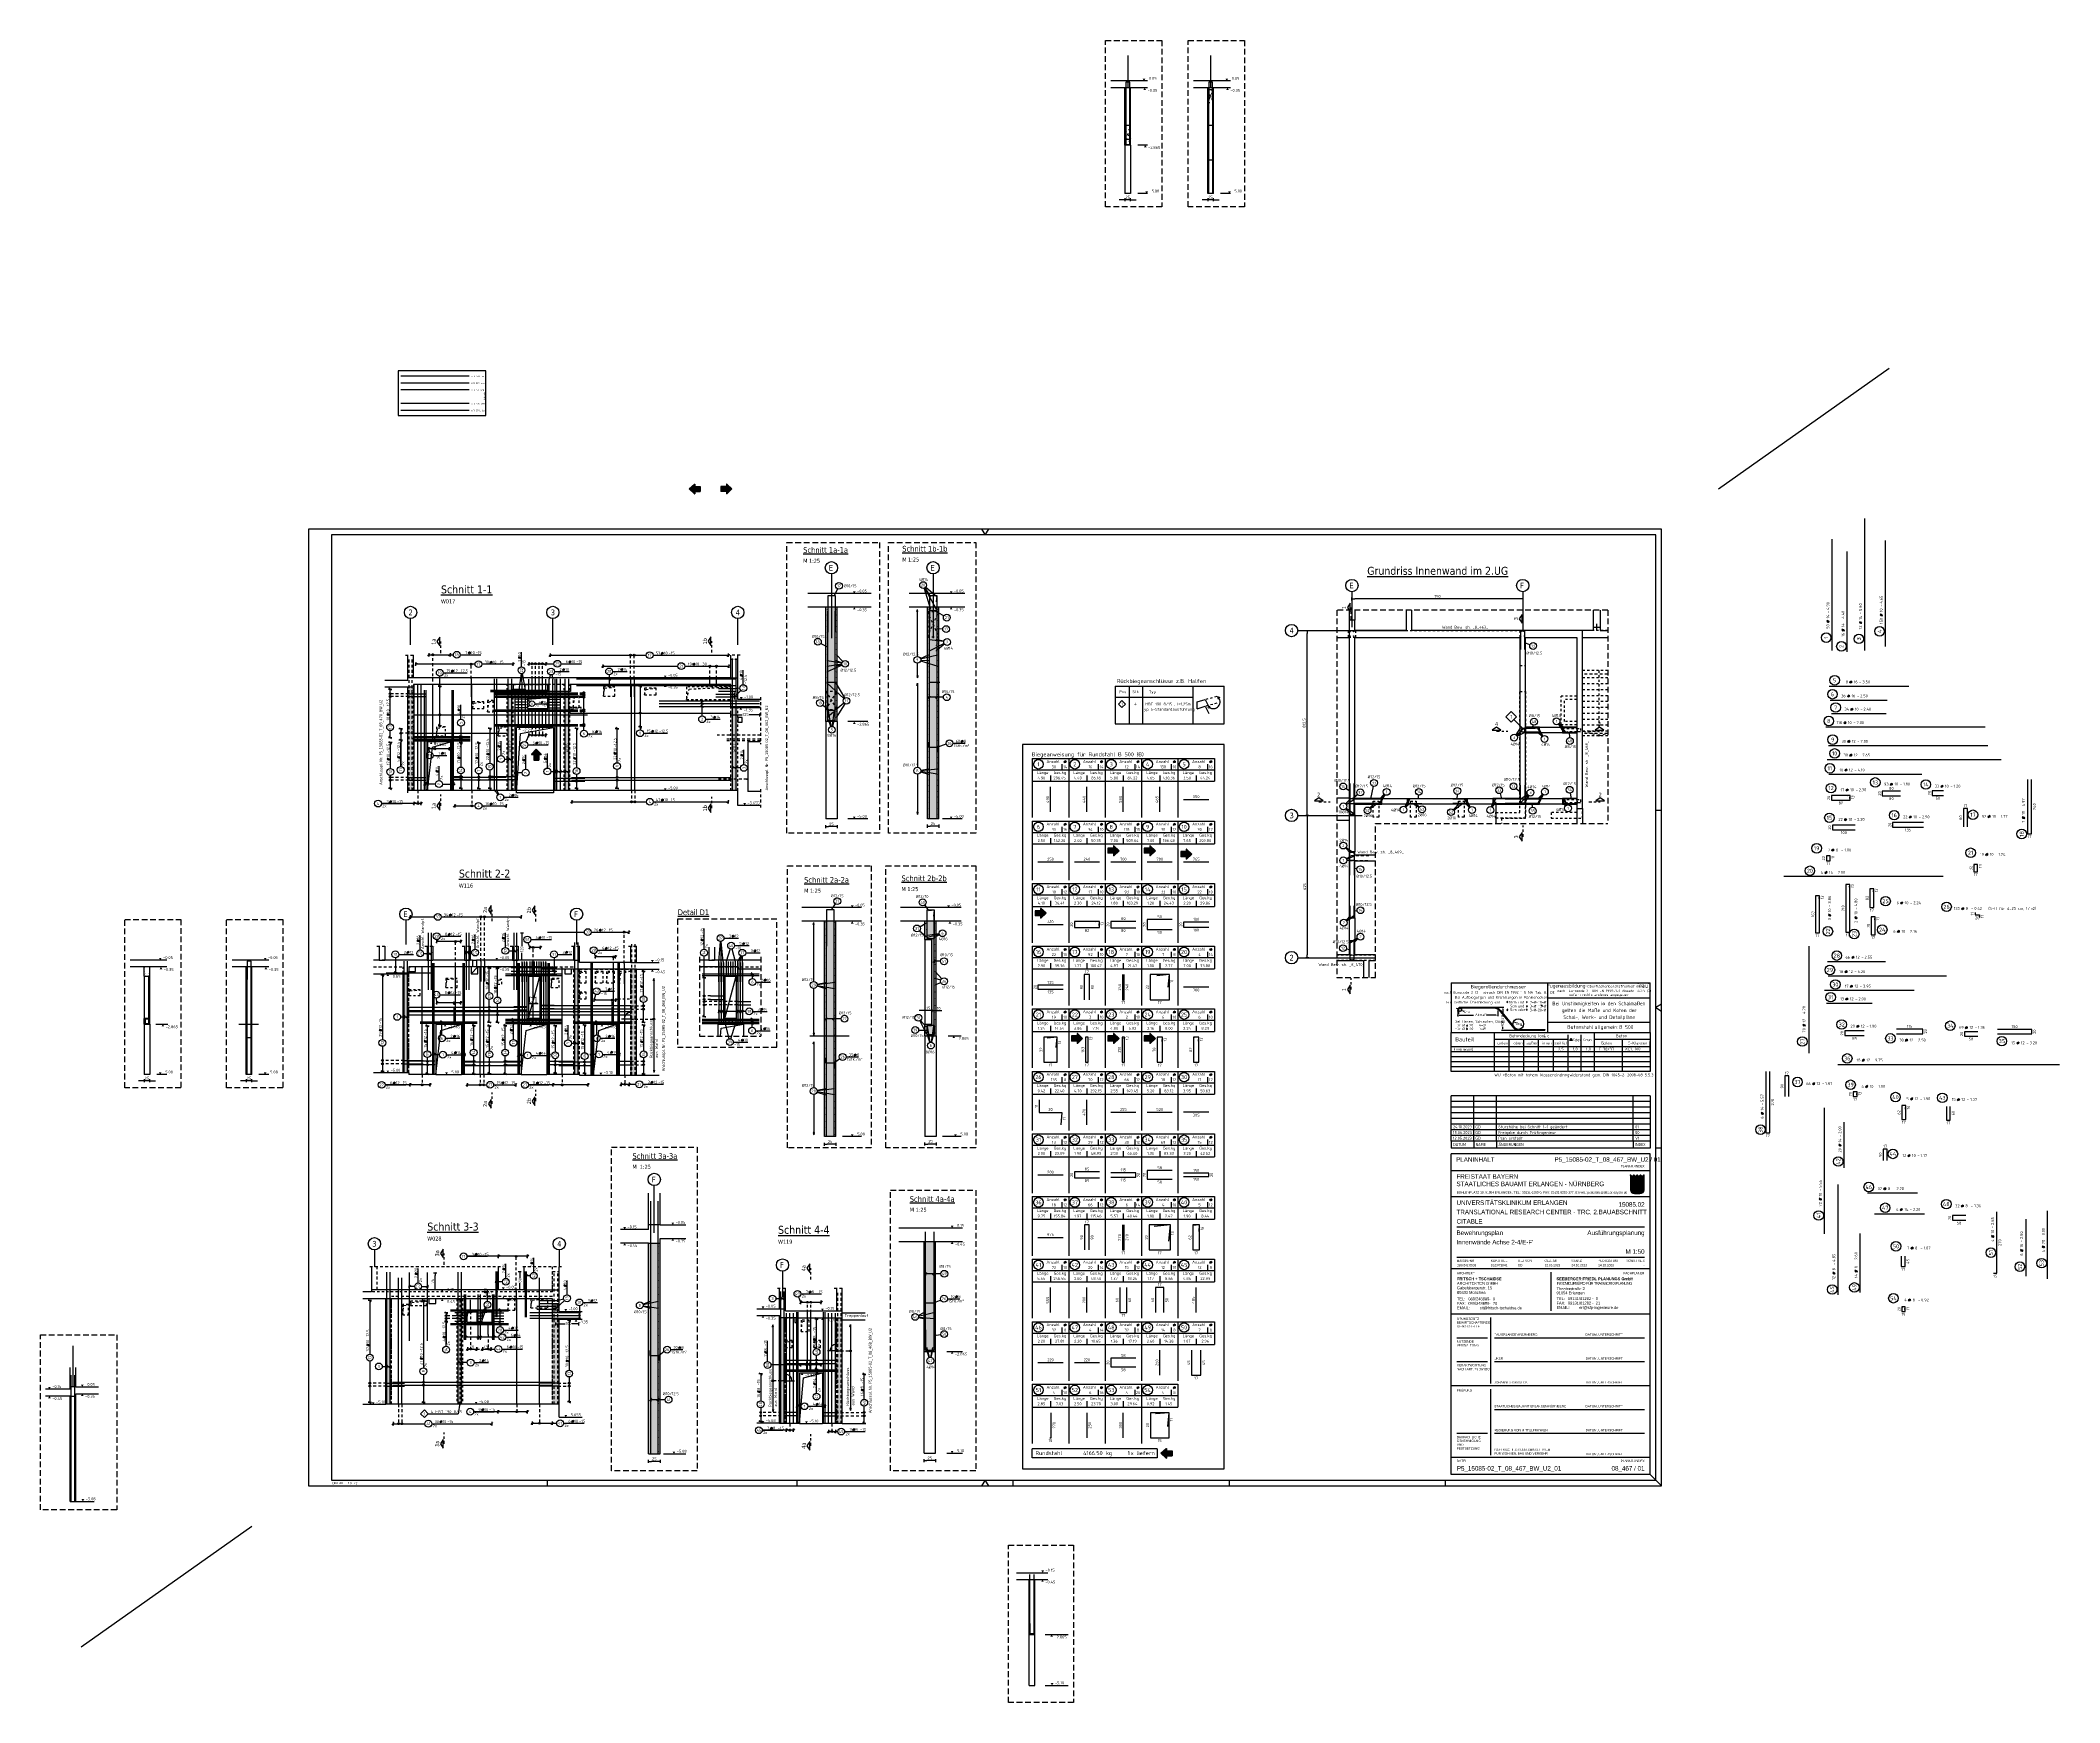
# Model space of a CAD drawing. Extents: x -11.1 to 77.6, y -9.5 to 63.5.
import ezdxf
from ezdxf.enums import TextEntityAlignment as Align

# ---------------------------------------------------------------- set-up
doc = ezdxf.new("R2010")
doc.units = 0
doc.header["$LTSCALE"] = 0.5
for name, pattern in [('AUSGEZOGEN', [1000.01, 1000, 0.01]), ('DASHDOTSMALL', [1.05, 0.5, -0.25, 0.05, -0.25]), ('DASHED', [0.75, 0.5, -0.25]), ('DOT', [0.175, 0.05, -0.125]), ('GESTRICHELT', [0.75, 0.5, -0.25]), ('HIDDEN', [0.375, 0.25, -0.125]), ('HIDDEN2', [0.187, 0.125, -0.062]), ('PUNKT', [0.175, 0.05, -0.125]), ('STRICHLINIE', [0.75, 0.5, -0.25]), ('STRICHPUNKT2', [0.55, 0.25, -0.125, 0.05, -0.125]), ('VERDECKT', [0.375, 0.25, -0.125])]:
    doc.linetypes.add(name, pattern=pattern)
for name, color, linetype in [('1.UG', 7, 'Continuous'), ('40 A Plankopf Text F+T', 7, 'Continuous'), ('ACHSEN', 7, 'Continuous'), ('AFB', 7, 'Continuous'), ('AFU', 7, 'Continuous'), ('BET-ANS', 7, 'Continuous'), ('BETON', 7, 'Continuous'), ('Brüstung 1.UG', 7, 'Continuous'), ('DETAIL', 7, 'Continuous'), ('DRUEBER', 7, 'Continuous'), ('grau_hell', 7, 'Continuous'), ('grau_mittel', 7, 'Continuous'), ('HBT', 7, 'Continuous'), ('HILFE', 7, 'Continuous'), ('INDEX', 7, 'Continuous'), ('koten', 7, 'Continuous'), ('MASSE', 7, 'Continuous'), ('OBJEKT', 7, 'Continuous'), ('RAHMEN', 7, 'Continuous'), ('RND', 7, 'Continuous'), ('RND-1', 7, 'Continuous'), ('RND_BILD', 7, 'Continuous'), ('SCHATTEN', 15, 'Continuous'), ('SCHNITTE', 7, 'Continuous'), ('SFP_Achsen', 7, 'Continuous'), ('STEMPEL', 7, 'Continuous'), ('TEXT', 7, 'Continuous'), ('VERDECKT', 7, 'Continuous'), ('WBZ', 7, 'Continuous')]:
    doc.layers.add(name, color=color, linetype=linetype)
doc.layers.add('NOPLOT', color=7, linetype='Continuous', plot=False)
doc.styles.add('ERSTELLTER_STIL_3', font='arial.ttf')
doc.styles.add('ERSTELLTER_STIL_4', font='arialbd.ttf')
doc.styles.add('helv', font='tahoma.ttf')
doc.styles.add('liste', font='isocp-e.shx')
doc.styles.add('plankopf_ArialN', font='ARIALN.TTF')
doc.styles.add('txt', font='isocp.shx')
doc.linetypes.add('ABBRUCH', pattern='A,0.15,-0.15,["x",Standard,S=0.07,R=0,X=-0.1,Y=-0.0238],-0.005', length=0.305)
doc.linetypes.add('AFU_50K', pattern='A,0.15,["/",Standard,S=0.2,R=0,X=-0.01,Y=-0.1],0.07,["/",Standard,S=0.2,R=0,X=-0.01,Y=-0.1],0.15', length=0.37)
doc.linetypes.add('AFU_50L', pattern='A,0.75,["/",Standard,S=0.2,R=0,X=-0.01,Y=-0.1],0.07,["/",Standard,S=0.2,R=0,X=-0.01,Y=-0.1],0.75', length=1.57)
doc.linetypes.add('AFU_50M', pattern='A,0.45,["/",Standard,S=0.2,R=0,X=-0.01,Y=-0.1],0.07,["/",Standard,S=0.2,R=0,X=-0.01,Y=-0.1],0.45', length=0.97)
doc.linetypes.add('AFU_50S', pattern='A,0,-0.15,["/",Standard,S=0.2,R=0,X=-0.01,Y=-0.1],0,-0.07,["/",Standard,S=0.2,R=0,X=-0.01,Y=-0.1],-0.15', length=0.37)
doc.linetypes.add('AFU_50SL', pattern='A,0,-0.75,["/",Standard,S=0.2,R=0,X=-0.01,Y=-0.1],0,-0.07,["/",Standard,S=0.2,R=0,X=-0.01,Y=-0.1],-0.75', length=1.57)
doc.dimstyles.new('DOT_I', dxfattribs={"dimscale": 0.5, "dimtxt": 0.25, "dimasz": 0.25, "dimexe": 0.1, "dimexo": 0.3, "dimgap": 0.1, "dimtad": 1, "dimdec": 3, "dimzin": 3, "dimtxsty": 'txt', "dimblk": 'DOT', "dimblk1": 'DOT', "dimblk2": 'DOT', "dimsah": 1, "dimcen": 0.1, "dimse1": 1, "dimse2": 1, "dimazin": 0, "dimtfac": 1, "dimtdec": 4, "dimtix": 1, "dimtmove": 2, "dimatfit": 3, "dimfxl": 0, "dimtvp": 1, "dimtolj": 1, "dimtzin": 0, "dimarcsym": 0})
pattern_1 = [(0, (-322.07857, -163.97815), (8e-17, 0.254), [])]

# ---------------------------------------------------------------- blocks, each defined once
blk = doc.blocks.new('Bundeslandwappen')
at = {"lineweight": 9, "true_color": 0xffffff}
for points in [[(-5.8, 16.5), (-6, 16.5), (-6, 16.3), (-5.8, 16.3)], [(-5.1, 15.7), (-5.3, 15.7), (-5.3, 15.5), (-5.1, 15.5)], [(-3.5, 15.7), (-3.7, 15.7), (-3.7, 15.5), (-3.5, 15.5)], [(-2.8, 16.5), (-3, 16.5), (-3, 16.3), (-2.8, 16.3)], [(-2.2, 15.7), (-2.4, 15.7), (-2.4, 15.5), (-2.2, 15.5)], [(-0.6, 15.7), (-0.8, 15.7), (-0.8, 15.5), (-0.6, 15.5)], [(0.1, 16.5), (-0.1, 16.5), (-0.1, 16.3), (0.1, 16.3)], [(0.8, 15.7), (0.6, 15.7), (0.6, 15.5), (0.8, 15.5)], [(2.4, 15.7), (2.2, 15.7), (2.2, 15.5), (2.4, 15.5)], [(3, 16.5), (2.8, 16.5), (2.8, 16.3), (3, 16.3)], [(3.7, 15.7), (3.5, 15.7), (3.5, 15.5), (3.7, 15.5)], [(5.3, 15.7), (5.1, 15.7), (5.1, 15.5), (5.3, 15.5)], [(6, 16.5), (5.8, 16.5), (5.8, 16.3), (6, 16.3)]]:
    blk.add_hatch(color=7, dxfattribs=at).paths.add_polyline_path(points)
at = {"true_color": 0xffffff}
for points in [[(-5.3, 12.6), (-5.7, 12.6), (-5.7, 12.2), (-5.1, 12)], [(-3.6, 8.4), (-5.7, 9.2), (-5.7, 6.2), (-2.1, 4.9)], [(-5.7, 6.1), (-5.7, 3.7, 0.041392), (-5.7, 3.1), (-4.2, 2.6)], [(-1.4, 10.7), (-5.1, 12), (-3.6, 8.4), (0.1, 7.1)], [(-0.6, 1.3), (-4.2, 2.6), (-3.3, 0.4, 0.073774), (-2.3, 0.3), (-0.1, 0.3)], [(0.9, 12.6), (-2.2, 12.6), (-1.4, 10.7), (2.2, 9.4)], [(1.6, 3.6), (-2.1, 4.9), (-0.6, 1.3), (2.4, 0.3, 0.043654), (2.9, 0.4)], [(3.7, 5.8), (0.1, 7.1), (1.6, 3.6), (5.2, 2.3)], [(4, 12.6), (1.7, 12.6), (4.4, 11.6)], [(5.7, 8.1), (2.2, 9.4), (3.7, 5.8), (5.7, 5.1)], [(5.7, 11.2), (4.4, 11.6), (5.7, 8.5)]]:
    blk.add_hatch(color=7, dxfattribs=at).paths.add_polyline_path(points)
at = {"lineweight": 9}
h = blk.add_hatch(dxfattribs=at)
h.set_pattern_fill('ANSI31', color=256, scale=0.08, angle=315, style=0)
h.set_pattern_definition(pattern_1)
h.paths.add_polyline_path([(-5.1, 12), (-5.7, 12.2), (-5.7, 9.2), (-3.6, 8.4)])
h = blk.add_hatch(dxfattribs=at)
h.set_pattern_fill('ANSI31', color=256, scale=0.08, angle=315, style=0)
h.set_pattern_definition(pattern_1)
h.paths.add_polyline_path([(-2.1, 4.9), (-5.7, 6.2), (-5.7, 6.1), (-4.2, 2.6), (-0.6, 1.3)])
h = blk.add_hatch(dxfattribs=at)
h.set_pattern_fill('ANSI31', color=256, scale=0.08, angle=315, style=0)
h.set_pattern_definition(pattern_1)
h.paths.add_polyline_path([(-4.2, 2.6), (-5.7, 3.1, 0.285055), (-3.3, 0.4)])
h = blk.add_hatch(dxfattribs=at)
h.set_pattern_fill('ANSI31', color=256, scale=0.08, angle=315, style=0)
h.set_pattern_definition(pattern_1)
h.paths.add_polyline_path([(-2.2, 12.6), (-5.3, 12.6), (-5.1, 12), (-1.4, 10.7)])
h = blk.add_hatch(dxfattribs=at)
h.set_pattern_fill('ANSI31', color=256, scale=0.08, angle=315, style=0)
h.set_pattern_definition(pattern_1)
h.paths.add_polyline_path([(0.1, 7.1), (-3.6, 8.4), (-2.1, 4.9), (1.6, 3.6)])
h = blk.add_hatch(dxfattribs=at)
h.set_pattern_fill('ANSI31', color=256, scale=0.08, angle=315, style=0)
h.set_pattern_definition(pattern_1)
h.paths.add_polyline_path([(2.2, 9.4), (-1.4, 10.7), (0.1, 7.1), (3.7, 5.8)])
h = blk.add_hatch(dxfattribs=at)
h.set_pattern_fill('ANSI31', color=256, scale=0.08, angle=315, style=0)
h.set_pattern_definition(pattern_1)
h.paths.add_polyline_path([(-0.6, 1.3), (-0.1, 0.3), (2.3, 0.3, 0.004354), (2.4, 0.3)])
h = blk.add_hatch(dxfattribs=at)
h.set_pattern_fill('ANSI31', color=256, scale=0.08, angle=315, style=0)
h.set_pattern_definition(pattern_1)
h.paths.add_polyline_path([(4.4, 11.6), (1.7, 12.6), (0.9, 12.6), (2.2, 9.4), (5.7, 8.1), (5.7, 8.5)])
h = blk.add_hatch(dxfattribs=at)
h.set_pattern_fill('ANSI31', color=256, scale=0.08, angle=315, style=0)
h.set_pattern_definition(pattern_1)
h.paths.add_polyline_path([(5.3, 2.1), (5.2, 2.3), (1.6, 3.6), (2.9, 0.4, 0.22704)])
h = blk.add_hatch(dxfattribs=at)
h.set_pattern_fill('ANSI31', color=256, scale=0.08, angle=315, style=0)
h.set_pattern_definition(pattern_1)
h.paths.add_polyline_path([(5.7, 5.1), (3.7, 5.8), (5.2, 2.3), (5.4, 2.2, 0.111178), (5.7, 3.7)])
h = blk.add_hatch(dxfattribs=at)
h.set_pattern_fill('ANSI31', color=256, scale=0.08, angle=315, style=0)
h.set_pattern_definition(pattern_1)
h.paths.add_polyline_path([(5.7, 12.6), (4, 12.6), (4.4, 11.6), (5.7, 11.2)])
for p, q in [((-6, 16.1), (-6, 3.7)), ((-6, 13.3), (6, 13.3)), ((-6, 12.9), (6, 12.9)), ((-5.7, 12.6), (-5.7, 3.7)), ((-5.7, 12.6), (5.7, 12.6)), ((-5.7, 12.2), (5.7, 8.1)), ((-5.7, 9.2), (5.7, 5.1)), ((-5.7, 6.2), (5.4, 2.2)), ((-5.7, 6.1), (-3.3, 0.4)), ((-5.7, 3.1), (2.4, 0.3)), ((-5.6, 16.6), (-5.6, 16.7)), ((-5.6, 15), (-5.6, 15.2)), ((-5.3, 15.2), (-5.3, 15)), ((-4.7, 14.5), (-5.3, 14.5)), ((-5.3, 12.6), (-0.1, 0.3)), ((-4.1, 14.5), (-3.5, 14.5)), ((-3.5, 15.2), (-3.5, 15)), ((-3.4, 13.9), (-2.9, 14.2)), ((-2.9, 13.6), (-3.4, 13.9)), ((-3.2, 16.6), (-3.2, 16.7)), ((-3.2, 15), (-3.2, 15.2)), ((-2.9, 15.6), (-2.9, 14.5)), ((-2.9, 14.2), (-2.5, 13.9)), ((-2.5, 13.9), (-2.9, 13.6)), ((-2.7, 16.6), (-2.7, 16.7)), ((-2.7, 15), (-2.7, 15.2)), ((-2.4, 15.2), (-2.4, 15)), ((-1.7, 14.5), (-2.3, 14.5)), ((-2.3, 0.3), (2.3, 0.3)), ((-2.3, 0), (2.3, 0)), ((-2.2, 12.6), (2.9, 0.4)), ((-1.2, 14.5), (-0.6, 14.5)), ((-0.5, 15.2), (-0.5, 15)), ((0, 14.2), (-0.4, 13.9)), ((-0.4, 13.9), (0, 13.6)), ((-0.3, 16.6), (-0.2, 16.7)), ((-0.2, 15), (-0.2, 15.2)), ((0, 15.6), (0, 14.5)), ((0.4, 13.9), (0, 14.2)), ((0, 13.6), (0.4, 13.9)), ((0.3, 16.6), (0.2, 16.7)), ((0.2, 15), (0.2, 15.2)), ((0.5, 15.2), (0.5, 15)), ((1.2, 14.5), (0.6, 14.5)), ((0.9, 12.6), (5.3, 2.1)), ((1.7, 14.5), (2.3, 14.5)), ((1.7, 12.6), (5.7, 11.2)), ((2.4, 15.2), (2.4, 15)), ((2.9, 14.2), (2.5, 13.9)), ((2.5, 13.9), (2.9, 13.6)), ((2.7, 16.6), (2.7, 16.7)), ((2.7, 15), (2.7, 15.2)), ((2.9, 15.6), (2.9, 14.5)), ((3.4, 13.9), (2.9, 14.2)), ((2.9, 13.6), (3.4, 13.9)), ((3.2, 16.6), (3.2, 16.7)), ((3.2, 15), (3.2, 15.2)), ((3.5, 15.2), (3.5, 15)), ((4.1, 14.5), (3.5, 14.5)), ((4, 12.6), (5.7, 8.5)), ((4.7, 14.5), (5.3, 14.5)), ((5.3, 15.2), (5.3, 15)), ((5.6, 16.6), (5.6, 16.7)), ((5.6, 15), (5.6, 15.2)), ((5.7, 3.7), (5.7, 12.6)), ((6, 3.7), (6, 16.1))]:
    blk.add_line(p, q, dxfattribs=at)
for points in [[(-5.8, 16.3), (-6, 16.3), (-6, 16.5), (-5.8, 16.5)], [(-5.1, 15.5), (-5.3, 15.5), (-5.3, 15.7), (-5.1, 15.7)], [(-4.1, 13.7), (-4.8, 13.7), (-4.8, 14.1), (-4.1, 14.1)], [(-3.7, 15.5), (-3.5, 15.5), (-3.5, 15.7), (-3.7, 15.7)], [(-2.8, 16.3), (-3, 16.3), (-3, 16.5), (-2.8, 16.5)], [(-2.2, 15.5), (-2.4, 15.5), (-2.4, 15.7), (-2.2, 15.7)], [(-1.8, 13.7), (-1, 13.7), (-1, 14.1), (-1.8, 14.1)], [(-0.8, 15.5), (-0.6, 15.5), (-0.6, 15.7), (-0.8, 15.7)], [(0.1, 16.3), (-0.1, 16.3), (-0.1, 16.5), (0.1, 16.5)], [(0.8, 15.5), (0.6, 15.5), (0.6, 15.7), (0.8, 15.7)], [(1.8, 13.7), (1, 13.7), (1, 14.1), (1.8, 14.1)], [(2.2, 15.5), (2.4, 15.5), (2.4, 15.7), (2.2, 15.7)], [(3, 16.3), (2.8, 16.3), (2.8, 16.5), (3, 16.5)], [(3.7, 15.5), (3.5, 15.5), (3.5, 15.7), (3.7, 15.7)], [(4.1, 13.7), (4.8, 13.7), (4.8, 14.1), (4.1, 14.1)], [(5.1, 15.5), (5.3, 15.5), (5.3, 15.7), (5.1, 15.7)], [(5.8, 16.3), (6, 16.3), (6, 16.5), (5.8, 16.5)]]:
    blk.add_lwpolyline(points, close=True, dxfattribs=at)
for centre in [(-5.3, 13.9), (-3.7, 13.9), (-2.2, 13.9), (-0.7, 13.9), (0.7, 13.9), (2.2, 13.9), (3.7, 13.9), (5.3, 13.9)]:
    blk.add_circle(centre, 0.123, dxfattribs=at)
for centre, radius, start, end in [((-5.9, 16.5), 0.362, 44.6681, 253.1183), ((-2.3, 3.7), 3.7, 180, 270), ((-2.3, 3.7), 3.4, 180, 270), ((-5.7, 16.7), 0.05, 6.6615, 44.6681), ((-5.6, 16.6), 0.05, 186.6615, 265.6209), ((-5.6, 16.3), 0.281, 346.0232, 85.6209), ((-5.4, 16), 0.179, 74.7883, 15.1356), ((-5.5, 15.2), 0.157, 3.2756, 179.5521), ((-5.2, 15), 0.453, 182.8328, 261.3043), ((-5.4, 16.2), 0.05, 254.7883, 346.0232), ((-5.2, 16), 0.05, 93.0633, 195.1356), ((-5.3, 15.2), 0.191, 249.6358, 3.0857), ((-5.2, 15.9), 0.224, 350.9542, 93.0633), ((-5, 15.2), 0.05, 82.9467, 183.0857), ((-5, 15.5), 0.249, 262.9467, 77.8855), ((-4.9, 15.8), 0.05, 170.9542, 257.8855), ((-4.6, 14.9), 0.224, 71.4, 0), ((-4.7, 14.9), 0.312, 275.9649, 353.9773), ((-4.4, 15.2), 0.208, 317.0775, 222.9225), ((-4.2, 14.9), 0.224, 180, 108.6), ((-4.1, 14.9), 0.312, 186.0227, 264.0351), ((-3.8, 15.5), 0.249, 102.1145, 277.0533), ((-3.9, 15.8), 0.05, 282.1145, 9.0458), ((-3.6, 15.9), 0.224, 86.9367, 189.0458), ((-3.8, 15.2), 0.05, 356.9143, 97.0533), ((-3.5, 15.2), 0.191, 176.9143, 290.3642), ((-3.4, 16), 0.179, 164.8644, 105.2117), ((-3.6, 16), 0.05, 344.8644, 86.9367), ((-3.2, 16.3), 0.281, 94.3791, 193.9768), ((-3.4, 16.2), 0.05, 193.9768, 285.2117), ((-3.3, 15.2), 0.157, 0.4479, 176.7244), ((-3.6, 15), 0.453, 278.6957, 357.1672), ((-2.9, 16.6), 0.264, 24.0166, 155.3409), ((-3.1, 16.7), 0.05, 155.2288, 173.3385), ((-3.2, 16.6), 0.05, 274.3791, 353.3385), ((-2.7, 16.7), 0.05, 6.6615, 24.0166), ((-2.6, 16.6), 0.05, 186.6615, 265.6209), ((-2.5, 16), 0.179, 74.7883, 15.1356), ((-2.6, 15.2), 0.157, 3.2756, 179.5521), ((-2.3, 15), 0.453, 182.8328, 261.3043), ((-2.7, 16.3), 0.281, 346.0232, 85.6209), ((-2.4, 16.2), 0.05, 254.7883, 346.0232), ((-2.3, 15.2), 0.191, 249.6358, 3.0857), ((-2.3, 15.9), 0.224, 350.9542, 93.0633), ((-2.3, 16), 0.05, 93.0633, 195.1356), ((-2.1, 15.5), 0.249, 262.9467, 77.8855), ((-2.1, 15.2), 0.05, 82.9467, 183.0857), ((-2, 15.8), 0.05, 170.9542, 257.8855), ((-1.7, 14.9), 0.224, 71.4, 0), ((-1.5, 15.2), 0.208, 317.0775, 222.9225), ((-1.8, 14.9), 0.312, 275.9649, 353.9773), ((-1.2, 14.9), 0.224, 180, 108.6), ((-1.2, 14.9), 0.312, 186.0227, 264.0351), ((-0.9, 15.5), 0.249, 102.1145, 277.0533), ((-0.7, 15.9), 0.224, 86.9367, 189.0458), ((-0.9, 15.8), 0.05, 282.1145, 9.0458), ((-0.8, 15.2), 0.05, 356.9143, 97.0533), ((-0.6, 15.2), 0.191, 176.9143, 290.3642), ((-0.7, 16), 0.05, 344.8644, 86.9367), ((-0.3, 16.3), 0.281, 94.3791, 193.9768), ((-0.4, 16), 0.179, 164.8644, 105.2117), ((-0.5, 16.2), 0.05, 193.9768, 285.2117), ((-0.7, 15), 0.453, 278.6957, 357.1672), ((-0.4, 15.2), 0.157, 0.4479, 176.7244), ((-0.3, 16.6), 0.05, 274.3791, 353.3385), ((0, 16.6), 0.264, 24.0166, 155.3409), ((-0.2, 16.7), 0.05, 155.2288, 173.3385), ((0.2, 16.7), 0.05, 6.6615, 24.0166), ((0.4, 15.2), 0.157, 3.2756, 179.5521), ((0.7, 15), 0.453, 182.8328, 261.3043), ((0.3, 16.6), 0.05, 186.6615, 265.6209), ((0.3, 16.3), 0.281, 346.0232, 85.6209), ((0.4, 16), 0.179, 74.7883, 15.1356), ((0.5, 16.2), 0.05, 254.7883, 346.0232), ((0.6, 15.2), 0.191, 249.6358, 3.0857), ((0.7, 16), 0.05, 93.0633, 195.1356), ((0.7, 15.9), 0.224, 350.9542, 93.0633), ((0.8, 15.2), 0.05, 82.9467, 183.0857), ((0.9, 15.5), 0.249, 262.9467, 77.8855), ((0.9, 15.8), 0.05, 170.9542, 257.8855), ((1.2, 14.9), 0.224, 71.4, 0), ((1.2, 14.9), 0.312, 275.9649, 353.9773), ((1.5, 15.2), 0.208, 317.0775, 222.9225), ((1.7, 14.9), 0.224, 180, 108.6), ((1.8, 14.9), 0.312, 186.0227, 264.0351), ((2.1, 15.5), 0.249, 102.1145, 277.0533), ((2.3, 15.9), 0.224, 86.9367, 189.0458), ((2, 15.8), 0.05, 282.1145, 9.0458), ((2.1, 15.2), 0.05, 356.9143, 97.0533), ((2.3, 15.2), 0.191, 176.9143, 290.3642), ((2.5, 16), 0.179, 164.8644, 105.2117), ((2.3, 16), 0.05, 344.8644, 86.9367), ((2.3, 15), 0.453, 278.6957, 357.1672), ((2.3, 3.7), 3.7, 270, 0), ((2.3, 3.7), 3.4, 270, 0), ((2.7, 16.3), 0.281, 94.3791, 193.9768), ((2.4, 16.2), 0.05, 193.9768, 285.2117), ((2.6, 15.2), 0.157, 0.4479, 176.7244), ((2.6, 16.6), 0.05, 274.3791, 353.3385), ((2.9, 16.6), 0.264, 24.0166, 155.3409), ((2.7, 16.7), 0.05, 155.2288, 173.3385), ((3.1, 16.7), 0.05, 6.6615, 24.0166), ((3.2, 16.6), 0.05, 186.6615, 265.6209), ((3.2, 16.3), 0.281, 346.0232, 85.6209), ((3.4, 16), 0.179, 74.7883, 15.1356), ((3.3, 15.2), 0.157, 3.2756, 179.5521), ((3.6, 15), 0.453, 182.8328, 261.3043), ((3.4, 16.2), 0.05, 254.7883, 346.0232), ((3.6, 16), 0.05, 93.0633, 195.1356), ((3.5, 15.2), 0.191, 249.6358, 3.0857), ((3.6, 15.9), 0.224, 350.9542, 93.0633), ((3.8, 15.2), 0.05, 82.9467, 183.0857), ((3.8, 15.5), 0.249, 262.9467, 77.8855), ((3.9, 15.8), 0.05, 170.9542, 257.8855), ((4.2, 14.9), 0.224, 71.4, 0), ((4.1, 14.9), 0.312, 275.9649, 353.9773), ((4.4, 15.2), 0.208, 317.0775, 222.9225), ((4.6, 14.9), 0.224, 180, 108.6), ((4.7, 14.9), 0.312, 186.0227, 264.0351), ((5, 15.5), 0.249, 102.1145, 277.0533), ((4.9, 15.8), 0.05, 282.1145, 9.0458), ((5.2, 15.9), 0.224, 86.9367, 189.0458), ((5, 15.2), 0.05, 356.9143, 97.0533), ((5.3, 15.2), 0.191, 176.9143, 290.3642), ((5.4, 16), 0.179, 164.8644, 105.2117), ((5.2, 16), 0.05, 344.8644, 86.9367), ((5.6, 16.3), 0.281, 94.3791, 193.9768), ((5.4, 16.2), 0.05, 193.9768, 285.2117), ((5.5, 15.2), 0.157, 0.4479, 176.7244), ((5.2, 15), 0.453, 278.6957, 357.1672), ((5.9, 16.5), 0.362, 286.8817, 135.3319), ((5.7, 16.7), 0.05, 135.3319, 173.3385), ((5.6, 16.6), 0.05, 274.3791, 353.3385)]:
    blk.add_arc(centre, radius, start, end, dxfattribs=at)
blk = doc.blocks.new('Plankopf_PU')
for p, q in [((-18.5, 25.4), (-18.5, 27.7)), ((-1, 27.7), (-18.5, 27.7)), ((-1, 27.7), (-18.5, 27.7)), ((-1, 25.4), (-1, 27.7)), ((-1, 25.4), (-18.5, 25.4)), ((-1, 25.4), (-18.5, 25.4)), ((-18.5, 19.1), (-18.5, 25.4)), ((-1, 19.1), (-1, 25.4)), ((-1.5, 22.75), (-18, 22.75)), ((-18, 20.1), (-1.5, 20.1)), ((-18.5, 15.1), (-18.5, 19.1)), ((-1, 19.1), (-18.5, 19.1)), ((-9.75, 18.8), (-9.75, 15.4)), ((-1, 15.1), (-1, 19.1)), ((-1, 15.1), (-18.5, 15.1)), ((-1, 15.1), (-18.5, 15.1)), ((-18.5, 8.8), (-18.5, 15.1)), ((-15, 9), (-15, 14.8)), ((-1, 8.8), (-1, 15.1)), ((-15.3, 13), (-18, 13)), ((-1.5, 13), (-14.7, 13)), ((-15.3, 10.9), (-18, 10.9)), ((-1.5, 10.9), (-14.7, 10.9)), ((-18.5, 2.5), (-18.5, 8.8)), ((-1, 8.8), (-18.5, 8.8)), ((-15, 2.7), (-15, 8.5)), ((-1, 2.5), (-1, 8.8)), ((-1.5, 6.7), (-14.7, 6.7)), ((-15.3, 4.6), (-18, 4.6)), ((-1.5, 4.6), (-14.7, 4.6)), ((-1, 2.5), (-18.5, 2.5)), ((-18.5, 1), (-18.5, 2.5)), ((-1, 2.5), (-18.5, 2.5)), ((-1, 1), (-1, 2.5)), ((-1, 1), (-18.5, 1))]:
    blk.add_line(p, q)
at = {"xscale": 0.1, "yscale": 0.1, "zscale": 0.1}
blk.add_blockref('Bundeslandwappen', (-2.15, 25.67), dxfattribs=at)
at = {"linetype": 'AUSGEZOGEN', "lineweight": 35, "style": 'plankopf_ArialN'}
blk.add_text('STAATLICHES BAUAMT ERLANGEN - NÜRNBERG', height=0.4, dxfattribs=at).set_placement((-18.03, 26.55), align=Align.MIDDLE_LEFT)
for s, height, p in [('FREISTAAT BAYERN', 0.4, (-18.03, 27.4)), ('PRÜFUNG', 0.2, (-18.01, 8.5))]:
    blk.add_text(s, height=height, dxfattribs=at).set_placement(p, align=Align.TOP_LEFT)
at = {"style": 'plankopf_ArialN'}
for s, p in [('BOHLENPLATZ 18, 91054 ERLANGEN, TEL.: 09131 6259-0, FAX: 09131 6259-377, E-MAIL: poststelle@stbaer.bayern.de', (-18.01, 25.7)), ('MASSN.-NR', (-18.01, 19.7)), ('KAP./TITEL', (-15.01, 19.7)), ('GEZ.VON', (-12.64, 19.7)), ('GEZ. AM', (-10.29, 19.7)), ('STAND', (-7.93, 19.7)), ('PLOTDATUM', (-5.57, 19.7)), ('FAU ERLANGEN-NÜRNBERG', (-14.71, 13.21)), ('DATUM, UNTERSCHRIFT', (-6.69, 13.21)), ('UKER', (-14.71, 11.11)), ('DATUM, UNTERSCHRIFT', (-6.68, 11.11)), ('JOHANNES GRASECK', (-14.7, 9.01)), ('DATUM, UNTERSCHRIFT', (-6.68, 9.01)), ('STAATLICHES BAUAMT ERLANGEN-NÜRNBERG', (-14.71, 6.91)), ('DATUM, UNTERSCHRIFT', (-6.69, 6.91)), ('REGIERUNG VON MITTELFRANKEN', (-14.71, 4.81)), ('DATUM, UNTERSCHRIFT', (-6.68, 4.81)), ('DATEI', (-18, 2.1)), ('DATUM, UNTERSCHRIFT', (-6.68, 2.71))]:
    blk.add_text(s, height=0.2, dxfattribs=at).set_placement(p)
for s, p in [('SONSTIGES', (-1.49, 19.7)), ('PLANNR./INDEX', (-1.5, 2.1))]:
    blk.add_text(s, height=0.2, dxfattribs=at).set_placement(p, align=Align.RIGHT)
at = {"linetype": 'AUSGEZOGEN', "lineweight": 35, "style": 'plankopf_ArialN'}
blk.add_text('ARCHITEKT', height=0.2, dxfattribs=at).set_placement((-17.99, 18.61))
blk.add_text('FACHPLANER', height=0.2, dxfattribs=at).set_placement((-1.52, 18.61), align=Align.RIGHT)
at = {"insert": (-5.57, 19.3), "char_height": 0.2, "attachment_point": 7, "style": 'plankopf_ArialN'}
blk.add_mtext('24.10.2023', dxfattribs=at)
at = {"char_height": 0.2, "attachment_point": 1, "style": 'plankopf_ArialN'}
for s, insert, width in [('GRUNDBESITZ\\PBEWIRTSCHAFTENDE DIENSTSTELLE', (-18, 14.8), 2.5), ('NUTZENDE^JVERWALTUNG', (-18, 12.8), 2.6984), ('VERANTWORTUNG  NACH ART. 73 BAYBO', (-17.99, 10.71), 2.6877), ('BAUFACHLICHE GENEHMIGUNG UND FESTSETZUNG', (-18, 4.4), 2.2311), ('BAYERISCHES STAATSMINISTERIUM ^JFÜR WOHNEN, BAU UND VERKEHR', (-14.69, 3.29), 9.2941)]:
    blk.add_mtext(s, dxfattribs=dict(at, insert=insert, width=width))
at = {"style": 'plankopf_ArialN'}
for tag, p in [('PROJEKTBEZEICHNUNGZ1', (-18.03, 24.58)), ('PROJEKTBEZEICHNUNGZ2', (-18.03, 23.76)), ('PROJEKTBEZEICHNUNGZ3', (-18.03, 22.94))]:
    blk.add_attdef(tag, text='', height=0.4, dxfattribs=at).set_placement(p, align=Align.BOTTOM_LEFT)
for tag, p in [('GEB.-NR', (-1.5, 24.95)), ('0.000X', (-1.51, 1.75))]:
    blk.add_attdef(tag, text='', height=0.4, dxfattribs=at).set_placement(p, align=Align.TOP_RIGHT)
for tag, p, height in [('PLANINHALTZ1', (-18.03, 22.06), 0.4), ('PLANINHALTZ2', (-18.03, 21.23), 0.4), ('PLANINHALTZ3', (-18.03, 20.41), 0.4), ('MASSN.-NR', (-18.01, 19.3), 0.2), ('KAPITEL/TITEL', (-15.01, 19.3), 0.2), ('GEZ_VON', (-12.64, 19.3), 0.2), ('GEZ_AM', (-10.29, 19.3), 0.2), ('STAND', (-7.93, 19.3), 0.2)]:
    blk.add_attdef(tag, p, '', height=height, dxfattribs=at)
for tag, height, p in [('PROJEKTKATEGORIE', 0.4, (-1.5, 21.23)), ('PLANUNGSPHASE', 0.4, (-1.5, 22.06)), ('MAßSTAB', 0.4, (-1.5, 20.41)), ('SONSTIGES', 0.2, (-1.5, 19.3))]:
    blk.add_attdef(tag, text='', height=height, dxfattribs=at).set_placement(p, align=Align.RIGHT)
at = {"layer": '40 A Plankopf Text F+T', "color": 7, "linetype": 'Continuous', "lineweight": 13, "char_height": 0.25, "attachment_point": 7}
for s, insert, style in [('\\A1;ARCHITEKTEN GMBH', (-17.99, 17.68), 'ERSTELLTER_STIL_3'), ('\\A1;FRITSCH + TSCHAIDSE ', (-17.99, 18.08), 'ERSTELLTER_STIL_4'), ('\\A1;SEEBERGER FRIEDL PLANUNGS GmbH', (-9.24, 18.08), 'ERSTELLTER_STIL_4'), ('\\A1;{\\T0.8;INGENIEURBÜRO FÜR TRAGWERKSPLANUNG}', (-9.24, 17.68), 'ERSTELLTER_STIL_3'), ('\\A1;Gabelsbergerstr. 15', (-17.99, 17.21), 'ERSTELLTER_STIL_3'), ('\\A1;80333 München', (-17.99, 16.88), 'ERSTELLTER_STIL_3'), ('\\A1;Theaterstraße 2', (-9.24, 17.21), 'ERSTELLTER_STIL_3'), ('\\A1;91054 Erlangen', (-9.24, 16.77), 'ERSTELLTER_STIL_3')]:
    blk.add_mtext(s, dxfattribs=dict(at, insert=insert, style=style))
at = {"layer": '40 A Plankopf Text F+T', "color": 7, "linetype": 'Continuous', "lineweight": 13, "char_height": 0.25, "attachment_point": 7, "line_spacing_factor": 0.945293, "style": 'ERSTELLTER_STIL_3'}
for s, insert in [('\\A1;TEL: ^I089/248889-  0\\PFAX: ^I089/248889-  70\\PEMAIL: ^Icit@fritsch-tschaidse.de', (-17.99, 15.48)), ('\\A1;TEL: ^I09131/81282 -  0\\PFAX: ^I09131/81282 -  21\\PEMAIL: ^Ierl@sfp-ingenieure.de', (-9.24, 15.48))]:
    blk.add_mtext(s, dxfattribs=dict(at, insert=insert))
blk = doc.blocks.new('Plankopf-ER')
at = {"layer": 'RAHMEN', "color": 7, "linetype": 'Continuous'}
for p, q in [((-0.5, 4.6), (-18, 4.6)), ((-18, 4.1), (-18, 4.6)), ((-0.5, 4.1), (-18, 4.1)), ((-18, 3.6), (-18, 4.1)), ((-0.5, 3.6), (-18, 3.6)), ((-18, 3.1), (-18, 3.6)), ((-16, 4.1), (-16, 4.6)), ((-16, 3.6), (-16, 4.1)), ((-16, 3.1), (-16, 3.6)), ((-14, 4.1), (-14, 4.6)), ((-14, 3.6), (-14, 4.1)), ((-14, 3.1), (-14, 3.6)), ((-2, 4.1), (-2, 4.6)), ((-2, 3.6), (-2, 4.1)), ((-2, 3.1), (-2, 3.6)), ((-0.5, 4.6), (-0.5, 4.1)), ((-0.5, 4.1), (-0.5, 3.6)), ((-0.5, 3.6), (-0.5, 3.1)), ((-0.5, 3.1), (-18, 3.1)), ((-18, 2.6), (-18, 3.1)), ((-0.5, 2.6), (-18, 2.6)), ((-18, 2.1), (-18, 2.6)), ((-0.5, 2.1), (-18, 2.1)), ((-18, 1.6), (-18, 2.1)), ((-16, 2.6), (-16, 3.1)), ((-16, 2.1), (-16, 2.6)), ((-16, 1.6), (-16, 2.1)), ((-14, 2.6), (-14, 3.1)), ((-14, 2.1), (-14, 2.6)), ((-14, 1.6), (-14, 2.1)), ((-2, 2.6), (-2, 3.1)), ((-2, 2.1), (-2, 2.6)), ((-2, 1.6), (-2, 2.1)), ((-0.5, 3.1), (-0.5, 2.6)), ((-0.5, 2.6), (-0.5, 2.1)), ((-0.5, 2.1), (-0.5, 1.6)), ((-0.5, 1.6), (-18, 1.6)), ((-18, 1.1), (-18, 1.6)), ((-0.5, 1.1), (-18, 1.1)), ((-18, 0.6), (-18, 1.1)), ((-0.5, 0.6), (-18, 0.6)), ((-18, 0.6), (-18, 0)), ((-0.5, 0), (-18, 0)), ((-16, 1.1), (-16, 1.6)), ((-16, 0.6), (-16, 1.1)), ((-16, 0.6), (-16, 0)), ((-14, 1.1), (-14, 1.6)), ((-14, 0.6), (-14, 1.1)), ((-14, 0.6), (-14, 0)), ((-2, 1.1), (-2, 1.6)), ((-2, 0.6), (-2, 1.1)), ((-2, 0.6), (-2, 0)), ((-0.5, 1.6), (-0.5, 1.1)), ((-0.5, 1.1), (-0.5, 0.6)), ((-0.5, 0.6), (-0.5, 0))]:
    blk.add_line(p, q, dxfattribs=at)
at = {"layer": 'RAHMEN', "color": 7, "linetype": 'Continuous', "style": 'txt'}
for tag, p in [('INDEX-D8', (-17.84, 4.24)), ('INDEX-D7', (-17.84, 3.74)), ('INDEX-N8', (-15.88, 4.24)), ('INDEX-N7', (-15.88, 3.74)), ('INDEX-X8', (-13.86, 4.24)), ('INDEX-X7', (-13.86, 3.74)), ('INDEX8', (-1.83, 4.24)), ('INDEX7', (-1.83, 3.74)), ('INDEX-D6', (-17.84, 3.24)), ('INDEX-D5', (-17.84, 2.74)), ('INDEX-D4', (-17.84, 2.24)), ('INDEX-D3', (-17.84, 1.74)), ('INDEX-N6', (-15.88, 3.24)), ('INDEX-N5', (-15.88, 2.74)), ('INDEX-N4', (-15.88, 2.24)), ('INDEX-N3', (-15.88, 1.74)), ('INDEX-X6', (-13.86, 3.24)), ('INDEX-X5', (-13.86, 2.74)), ('INDEX-X4', (-13.86, 2.24)), ('INDEX-X3', (-13.86, 1.74)), ('INDEX6', (-1.83, 3.24)), ('INDEX5', (-1.83, 2.74)), ('INDEX4', (-1.83, 2.24)), ('INDEX3', (-1.83, 1.74)), ('INDEX-D2', (-17.84, 1.24)), ('INDEX-D1', (-17.84, 0.74)), ('INDEX-N2', (-15.88, 1.24)), ('INDEX-N1', (-15.88, 0.74)), ('INDEX-X2', (-13.86, 1.24)), ('INDEX-X1', (-13.86, 0.74)), ('INDEX2', (-1.83, 1.24)), ('INDEX1', (-1.83, 0.74))]:
    blk.add_attdef(tag, p, '', height=0.25, dxfattribs=at)
at = {"layer": 'STEMPEL', "color": 7, "linetype": 'Continuous', "style": 'helv'}
for s, p in [('DATUM', (-17.83, 0.18)), ('NAME', (-15.85, 0.18)), ('ÄNDERUNGEN', (-13.83, 0.18))]:
    blk.add_text(s, height=0.25, dxfattribs=at).set_placement(p)
at = {"layer": 'STEMPEL', "color": 7, "linetype": 'Continuous', "style": 'helv', "width": 0.8}
blk.add_text('INDEX', height=0.25, dxfattribs=at).set_placement((-1.83, 0.18))
blk = doc.blocks.new('DINA0')
at = {"color": 7, "linetype": 'Continuous'}
for p, q in [((59.45, 0.5), (59.14, 0)), ((59.76, 0), (59.45, 0.5))]:
    blk.add_line(p, q, dxfattribs=at)
at = {"layer": 'NOPLOT', "color": 191, "linetype": 'AUSGEZOGEN'}
for p, q in [((123.9, 87.64), (138.9, 98.25)), ((-20, -14.15), (-5, -3.54))]:
    blk.add_line(p, q, dxfattribs=at)
at = {"layer": 'RAHMEN'}
for p, q in [((0, 84.1), (0, 0)), ((118.9, 84.1), (0, 84.1)), ((118.9, 0), (118.9, 84.1)), ((0, 0), (118.9, 0))]:
    blk.add_line(p, q, dxfattribs=at)
at = {"layer": 'RAHMEN', "color": 5}
for p, q in [((118.4, 83.6), (2, 83.6)), ((2, 83.6), (2, 0.5)), ((118.4, 0.5), (118.4, 83.6)), ((2, 0.5), (118.4, 0.5))]:
    blk.add_line(p, q, dxfattribs=at)
at = {"layer": 'RAHMEN', "color": 7, "linetype": 'Continuous'}
for p, q in [((59.14, 84.1), (59.45, 83.6)), ((59.45, 83.6), (59.76, 84.1)), ((118.9, 42.36), (118.4, 42.05)), ((118.4, 42.05), (118.9, 41.74))]:
    blk.add_line(p, q, dxfattribs=at)
at = {"layer": 'RAHMEN', "color": 7}
for p, q in [((118.4, 59.4), (118.9, 59.4)), ((118.9, 29.7), (118.4, 29.7)), ((21, 0), (21, 0.5)), ((42.9, 0.5), (42.9, 0)), ((61.9, 0), (61.9, 0.5)), ((80.9, 0.5), (80.9, 0)), ((99.9, 0), (99.9, 0.5))]:
    blk.add_line(p, q, dxfattribs=at)
at = {"layer": 'RAHMEN', "color": 7, "style": 'txt'}
blk.add_text('DIN A0   1.0 m2', height=0.2, dxfattribs=at).set_placement((2.08, 0.16))
blk = doc.blocks.new('okrd_o')
at = {"layer": 'koten', "color": 7, "linetype": 'Continuous'}
blk.add_solid([(-0.12, 0.2), (0.12, 0.2), (0, 0)], dxfattribs=at)
at = {"layer": 'koten', "style": 'txt'}
blk.add_attdef('OKRD', (0.25, 0.1), '', height=0.25, dxfattribs=at)
blk = doc.blocks.new('okrd_u')
at = {"layer": 'koten', "color": 7, "linetype": 'Continuous'}
blk.add_solid([(-0.12, -0.2), (0.12, -0.2), (0, 0)], dxfattribs=at)
at = {"layer": 'koten', "style": 'txt'}
blk.add_attdef('OKRD', (0.25, -0.35), '', height=0.25, dxfattribs=at)
blk = doc.blocks.new('RND_LEI')
at = {"layer": 'RND', "color": 7, "linetype": 'Continuous'}
blk.add_line((1.02, 0.07), (1.19, 0.27), dxfattribs=at)
for centre, radius in [((0, 0), 0.3), ((1.11, 0.17), 0.075)]:
    blk.add_circle(centre, radius, dxfattribs=at)
at = {"layer": 'RND', "color": 7, "linetype": 'Continuous', "style": 'txt'}
blk.add_attdef('POSL', text='', height=0.25, dxfattribs=at).set_placement((0, 0), align=Align.MIDDLE)
blk.add_attdef('ANZ', text='', height=0.25, dxfattribs=at).set_placement((0.93, 0.06), align=Align.RIGHT)
for tag, p in [('DUM', (1.25, 0.06)), ('ABSTD', (1.67, 0.06)), ('POSTXT', (0.37, -0.33))]:
    blk.add_attdef(tag, p, '', height=0.25, dxfattribs=at)
blk = doc.blocks.new('RND_AUSZ')
at = {"layer": 'RND', "color": 7, "linetype": 'Continuous'}
blk.add_line((1.34, 0.26), (1.51, 0.47), dxfattribs=at)
at = {"layer": 'RND', "color": 1, "linetype": 'Continuous'}
blk.add_circle((0, 0.52), 0.42, dxfattribs=at)
at = {"layer": 'RND', "color": 7, "linetype": 'Continuous'}
blk.add_circle((1.42, 0.36), 0.075, dxfattribs=at)
at = {"layer": 'RND', "color": 7, "linetype": 'Continuous', "style": 'txt'}
blk.add_text('-', height=0.25, dxfattribs=at).set_placement((2.16, 0.25))
for tag, p in [('WIEOFT', (-0.54, 0.25)), ('STK', (1.17, 0.25))]:
    blk.add_attdef(tag, text='', height=0.25, dxfattribs=at).set_placement(p, align=Align.RIGHT)
at = {"layer": 'RND', "color": 1, "linetype": 'Continuous', "style": 'txt'}
blk.add_attdef('POS', text='', height=0.35, dxfattribs=at).set_placement((0, 0.52), align=Align.MIDDLE)
at = {"layer": 'RND', "color": 7, "linetype": 'Continuous', "style": 'txt'}
for tag, p in [('DS', (1.68, 0.25)), ('LANG', (2.44, 0.25)), ('TEXT', (3.67, 0.25))]:
    blk.add_attdef(tag, p, '', height=0.25, dxfattribs=at)
blk = doc.blocks.new('lei_gre')
at = {"layer": 'RND', "color": 7, "linetype": 'Continuous'}
for p, q in [((-0.09, -0.12), (0.09, 0.12)), ((0, 0.15), (0, -0.15))]:
    blk.add_line(p, q, dxfattribs=at)
blk = doc.blocks.new('DOT')
at = {"layer": 'MASSE', "color": 7, "linetype": 'Continuous'}
for p, q in [((0, 0), (-1, 0)), ((0, 0.54), (0, -0.54))]:
    blk.add_line(p, q, dxfattribs=at)
at = {"layer": 'MASSE', "color": 7, "linetype": 'Continuous', "const_width": 0.2}
blk.add_lwpolyline([(-0.1, 0, 1), (0.1, 0, 1)], format="xyb", close=True, dxfattribs=at)
blk = doc.blocks.new('*D18')
at = {"layer": 'Defpoints', "color": 0, "linetype": 'AUSGEZOGEN', "transparency": 16777216}
for p in [(19.219, 33.882), (20.469, 33.882), (20.469, 33.882)]:
    blk.add_point(p, dxfattribs=at)
at = {"layer": 'MASSE', "color": 0, "linetype": 'AUSGEZOGEN', "lineweight": -2, "transparency": 16777216}
for p, q in [((19.344, 33.882), (19.714, 33.882)), ((20.344, 33.882), (20.019, 33.882))]:
    blk.add_line(p, q, dxfattribs=at)
at = {"layer": 'MASSE', "color": 0, "linetype": 'AUSGEZOGEN', "lineweight": -2, "transparency": 16777216, "xscale": 0.125, "yscale": 0.125, "zscale": 0.125, "rotation": 180}
blk.add_blockref('DOT', (19.219, 33.882), dxfattribs=at)
at = {"layer": 'MASSE', "color": 0, "linetype": 'AUSGEZOGEN', "lineweight": -2, "transparency": 16777216, "xscale": 0.125, "yscale": 0.125, "zscale": 0.125}
blk.add_blockref('DOT', (20.469, 33.882), dxfattribs=at)
at = {"layer": 'MASSE', "color": 0, "linetype": 'AUSGEZOGEN', "transparency": 16777216, "insert": (19.866, 33.904), "char_height": 0.125, "attachment_point": 5, "style": 'txt'}
blk.add_mtext('\\A1;125', dxfattribs=at)
blk = doc.blocks.new('*D19')
at = {"layer": 'Defpoints', "color": 0, "linetype": 'AUSGEZOGEN', "transparency": 16777216}
for p in [(36.531, 56.521), (36.531, 56.521), (36.781, 56.521)]:
    blk.add_point(p, dxfattribs=at)
at = {"layer": 'MASSE', "color": 0, "linetype": 'AUSGEZOGEN', "lineweight": -2, "transparency": 16777216}
for p, q in [((36.406, 56.521), (36.281, 56.521)), ((36.781, 56.521), (36.531, 56.521)), ((36.906, 56.521), (37.031, 56.521))]:
    blk.add_line(p, q, dxfattribs=at)
at = {"layer": 'MASSE', "color": 0, "linetype": 'AUSGEZOGEN', "lineweight": -2, "transparency": 16777216, "xscale": 0.125, "yscale": 0.125, "zscale": 0.125}
blk.add_blockref('DOT', (36.531, 56.521), dxfattribs=at)
at = {"layer": 'MASSE', "color": 0, "linetype": 'AUSGEZOGEN', "lineweight": -2, "transparency": 16777216, "xscale": 0.125, "yscale": 0.125, "zscale": 0.125, "rotation": 180}
blk.add_blockref('DOT', (36.781, 56.521), dxfattribs=at)
at = {"layer": 'MASSE', "color": 0, "linetype": 'AUSGEZOGEN', "transparency": 16777216, "insert": (36.656, 56.634), "char_height": 0.125, "attachment_point": 5, "style": 'txt'}
blk.add_mtext('\\A1;25', dxfattribs=at)
blk = doc.blocks.new('*D20')
at = {"layer": 'Defpoints', "color": 0, "linetype": 'AUSGEZOGEN', "transparency": 16777216}
for p in [(40.169, 56.521), (40.169, 56.521), (40.419, 56.521)]:
    blk.add_point(p, dxfattribs=at)
at = {"layer": 'MASSE', "color": 0, "linetype": 'AUSGEZOGEN', "lineweight": -2, "transparency": 16777216}
for p, q in [((40.044, 56.521), (39.919, 56.521)), ((40.419, 56.521), (40.169, 56.521)), ((40.544, 56.521), (40.669, 56.521))]:
    blk.add_line(p, q, dxfattribs=at)
at = {"layer": 'MASSE', "color": 0, "linetype": 'AUSGEZOGEN', "lineweight": -2, "transparency": 16777216, "xscale": 0.125, "yscale": 0.125, "zscale": 0.125}
blk.add_blockref('DOT', (40.169, 56.521), dxfattribs=at)
at = {"layer": 'MASSE', "color": 0, "linetype": 'AUSGEZOGEN', "lineweight": -2, "transparency": 16777216, "xscale": 0.125, "yscale": 0.125, "zscale": 0.125, "rotation": 180}
blk.add_blockref('DOT', (40.419, 56.521), dxfattribs=at)
at = {"layer": 'MASSE', "color": 0, "linetype": 'AUSGEZOGEN', "transparency": 16777216, "insert": (40.294, 56.634), "char_height": 0.125, "attachment_point": 5, "style": 'txt'}
blk.add_mtext('\\A1;25', dxfattribs=at)
blk = doc.blocks.new('SCHN-2')
at = {"layer": 'SCHNITTE', "color": 6, "linetype": 'Continuous'}
blk.add_lwpolyline([(0.38, 0.09), (0, 0.34), (-0.38, 0.09)], close=True, dxfattribs=at)
at = {"layer": 'SCHNITTE', "color": 1, "linetype": 'DASHDOTSMALL', "style": 'helv'}
blk.add_attdef('SCHN-2', text='', height=0.35, dxfattribs=at).set_placement((0, 0.45), align=Align.CENTER)
blk = doc.blocks.new('*D21')
at = {"layer": 'Defpoints', "color": 0, "linetype": 'AUSGEZOGEN', "transparency": 16777216}
for p in [(23.385, 28.974), (23.385, 28.974), (23.885, 28.974)]:
    blk.add_point(p, dxfattribs=at)
at = {"layer": 'MASSE', "color": 0, "linetype": 'AUSGEZOGEN', "lineweight": -2, "transparency": 16777216}
blk.add_line((23.76, 28.974), (23.51, 28.974), dxfattribs=at)
at = {"layer": 'MASSE', "color": 0, "linetype": 'AUSGEZOGEN', "lineweight": -2, "transparency": 16777216, "xscale": 0.125, "yscale": 0.125, "zscale": 0.125, "rotation": 180}
blk.add_blockref('DOT', (23.385, 28.974), dxfattribs=at)
at = {"layer": 'MASSE', "color": 0, "linetype": 'AUSGEZOGEN', "lineweight": -2, "transparency": 16777216, "xscale": 0.125, "yscale": 0.125, "zscale": 0.125}
blk.add_blockref('DOT', (23.885, 28.974), dxfattribs=at)
at = {"layer": 'MASSE', "color": 0, "linetype": 'AUSGEZOGEN', "transparency": 16777216, "insert": (23.635, 29.086), "char_height": 0.125, "attachment_point": 5, "style": 'txt'}
blk.add_mtext('\\A1;25', dxfattribs=at)
blk = doc.blocks.new('RND_HIN')
at = {"layer": 'RND', "color": 7, "linetype": 'Continuous'}
blk.add_circle((0, 0), 0.3, dxfattribs=at)
at = {"layer": 'RND', "color": 7, "linetype": 'Continuous', "style": 'txt'}
blk.add_attdef('POSI', text='', height=0.25, dxfattribs=at).set_placement((0, 0), align=Align.MIDDLE)
blk = doc.blocks.new('*D22')
at = {"layer": 'Defpoints', "color": 0, "linetype": 'AUSGEZOGEN', "transparency": 16777216}
for p in [(27.85, 28.994), (27.85, 28.994), (28.35, 28.994)]:
    blk.add_point(p, dxfattribs=at)
at = {"layer": 'MASSE', "color": 0, "linetype": 'AUSGEZOGEN', "lineweight": -2, "transparency": 16777216}
blk.add_line((28.225, 28.994), (27.975, 28.994), dxfattribs=at)
at = {"layer": 'MASSE', "color": 0, "linetype": 'AUSGEZOGEN', "lineweight": -2, "transparency": 16777216, "xscale": 0.125, "yscale": 0.125, "zscale": 0.125, "rotation": 180}
blk.add_blockref('DOT', (27.85, 28.994), dxfattribs=at)
at = {"layer": 'MASSE', "color": 0, "linetype": 'AUSGEZOGEN', "lineweight": -2, "transparency": 16777216, "xscale": 0.125, "yscale": 0.125, "zscale": 0.125}
blk.add_blockref('DOT', (28.35, 28.994), dxfattribs=at)
at = {"layer": 'MASSE', "color": 0, "linetype": 'AUSGEZOGEN', "transparency": 16777216, "insert": (28.1, 29.106), "char_height": 0.125, "attachment_point": 5, "style": 'txt'}
blk.add_mtext('\\A1;25', dxfattribs=at)
blk = doc.blocks.new('Pfeillinie')
at = {"layer": 'TEXT', "linetype": 'Continuous'}
blk.add_hatch(color=7, dxfattribs=at).paths.add_polyline_path([(0, 0), (-0.8, 0.2), (-0.8, 0), (-0.8, -0.2)])
at = {"layer": 'TEXT', "color": 7, "linetype": 'Continuous'}
for p, q in [((-0.8, 0), (-0.8, 0.2)), ((-0.8, 0.2), (0, 0)), ((-0.8, 0), (-0.8, -0.2)), ((-0.8, -0.2), (0, 0))]:
    blk.add_line(p, q, dxfattribs=at)
blk = doc.blocks.new('PFEIL')
at = {"color": 7, "linetype": 'Continuous'}
blk.add_solid([(-1, -0.17), (-1, 0.17), (0, 0)], dxfattribs=at)
blk = doc.blocks.new('*D23')
at = {"layer": 'Defpoints', "color": 0, "linetype": 'AUSGEZOGEN', "transparency": 16777216}
for p in [(-2.083, 17.806), (-2.083, 17.806), (-1.833, 17.806)]:
    blk.add_point(p, dxfattribs=at)
at = {"layer": 'MASSE', "color": 0, "linetype": 'AUSGEZOGEN', "lineweight": -2, "transparency": 16777216}
for p, q in [((-2.208, 17.806), (-2.333, 17.806)), ((-1.833, 17.806), (-2.083, 17.806)), ((-1.708, 17.806), (-1.583, 17.806))]:
    blk.add_line(p, q, dxfattribs=at)
at = {"layer": 'MASSE', "color": 0, "linetype": 'AUSGEZOGEN', "lineweight": -2, "transparency": 16777216, "xscale": 0.125, "yscale": 0.125, "zscale": 0.125}
blk.add_blockref('DOT', (-2.083, 17.806), dxfattribs=at)
at = {"layer": 'MASSE', "color": 0, "linetype": 'AUSGEZOGEN', "lineweight": -2, "transparency": 16777216, "xscale": 0.125, "yscale": 0.125, "zscale": 0.125, "rotation": 180}
blk.add_blockref('DOT', (-1.833, 17.806), dxfattribs=at)
at = {"layer": 'MASSE', "color": 0, "linetype": 'AUSGEZOGEN', "transparency": 16777216, "insert": (-1.958, 17.919), "char_height": 0.125, "attachment_point": 5, "style": 'txt'}
blk.add_mtext('\\A1;25', dxfattribs=at)
blk = doc.blocks.new('*D24')
at = {"layer": 'Defpoints', "color": 0, "linetype": 'AUSGEZOGEN', "transparency": 16777216}
for p in [(-6.563, 17.806), (-6.563, 17.806), (-6.313, 17.806)]:
    blk.add_point(p, dxfattribs=at)
at = {"layer": 'MASSE', "color": 0, "linetype": 'AUSGEZOGEN', "lineweight": -2, "transparency": 16777216}
for p, q in [((-6.688, 17.806), (-6.813, 17.806)), ((-6.313, 17.806), (-6.563, 17.806)), ((-6.188, 17.806), (-6.063, 17.806))]:
    blk.add_line(p, q, dxfattribs=at)
at = {"layer": 'MASSE', "color": 0, "linetype": 'AUSGEZOGEN', "lineweight": -2, "transparency": 16777216, "xscale": 0.125, "yscale": 0.125, "zscale": 0.125}
blk.add_blockref('DOT', (-6.563, 17.806), dxfattribs=at)
at = {"layer": 'MASSE', "color": 0, "linetype": 'AUSGEZOGEN', "lineweight": -2, "transparency": 16777216, "xscale": 0.125, "yscale": 0.125, "zscale": 0.125, "rotation": 180}
blk.add_blockref('DOT', (-6.313, 17.806), dxfattribs=at)
at = {"layer": 'MASSE', "color": 0, "linetype": 'AUSGEZOGEN', "transparency": 16777216, "insert": (-6.438, 17.919), "char_height": 0.125, "attachment_point": 5, "style": 'txt'}
blk.add_mtext('\\A1;25', dxfattribs=at)
blk = doc.blocks.new('*D25')
at = {"layer": 'Defpoints', "color": 0, "linetype": 'AUSGEZOGEN', "transparency": 16777216}
for p in [(46.508, 38.979), (46.508, 38.979), (54.008, 38.979)]:
    blk.add_point(p, dxfattribs=at)
at = {"layer": 'MASSE', "color": 0, "linetype": 'AUSGEZOGEN', "lineweight": -2, "transparency": 16777216}
blk.add_line((53.883, 38.979), (46.633, 38.979), dxfattribs=at)
at = {"layer": 'MASSE', "color": 0, "linetype": 'AUSGEZOGEN', "lineweight": -2, "transparency": 16777216, "xscale": 0.125, "yscale": 0.125, "zscale": 0.125, "rotation": 180}
blk.add_blockref('DOT', (46.508, 38.979), dxfattribs=at)
at = {"layer": 'MASSE', "color": 0, "linetype": 'AUSGEZOGEN', "lineweight": -2, "transparency": 16777216, "xscale": 0.125, "yscale": 0.125, "zscale": 0.125}
blk.add_blockref('DOT', (54.008, 38.979), dxfattribs=at)
at = {"layer": 'MASSE', "color": 0, "linetype": 'AUSGEZOGEN', "transparency": 16777216, "insert": (50.258, 39.092), "char_height": 0.125, "attachment_point": 5, "style": 'txt'}
blk.add_mtext('\\A1;750', dxfattribs=at)
blk = doc.blocks.new('*D26')
at = {"layer": 'Defpoints', "color": 0, "linetype": 'AUSGEZOGEN', "transparency": 16777216}
for p in [(44.542, 37.591), (44.542, 37.591), (44.542, 29.466)]:
    blk.add_point(p, dxfattribs=at)
at = {"layer": 'MASSE', "color": 0, "linetype": 'AUSGEZOGEN', "lineweight": -2, "transparency": 16777216}
blk.add_line((44.542, 29.591), (44.542, 37.466), dxfattribs=at)
at = {"layer": 'MASSE', "color": 0, "linetype": 'AUSGEZOGEN', "lineweight": -2, "transparency": 16777216, "xscale": 0.125, "yscale": 0.125, "zscale": 0.125}
for p, rotation in [((44.542, 37.591), 90), ((44.542, 29.466), 270)]:
    blk.add_blockref('DOT', p, dxfattribs=dict(at, rotation=rotation))
at = {"layer": 'MASSE', "color": 0, "linetype": 'AUSGEZOGEN', "transparency": 16777216, "insert": (44.42, 33.529), "char_height": 0.125, "attachment_point": 5, "rotation": 90, "style": 'txt'}
blk.add_mtext('\\A1;812,5', dxfattribs=at)
blk = doc.blocks.new('*D27')
at = {"layer": 'Defpoints', "color": 0, "linetype": 'AUSGEZOGEN', "transparency": 16777216}
for p in [(44.542, 29.466), (44.542, 23.216), (44.542, 23.216)]:
    blk.add_point(p, dxfattribs=at)
at = {"layer": 'MASSE', "color": 0, "linetype": 'AUSGEZOGEN', "lineweight": -2, "transparency": 16777216}
blk.add_line((44.542, 29.341), (44.542, 23.341), dxfattribs=at)
at = {"layer": 'MASSE', "color": 0, "linetype": 'AUSGEZOGEN', "lineweight": -2, "transparency": 16777216, "xscale": 0.125, "yscale": 0.125, "zscale": 0.125}
for p, rotation in [((44.542, 29.466), 90), ((44.542, 23.216), 270)]:
    blk.add_blockref('DOT', p, dxfattribs=dict(at, rotation=rotation))
at = {"layer": 'MASSE', "color": 0, "linetype": 'AUSGEZOGEN', "transparency": 16777216, "insert": (44.429, 26.341), "char_height": 0.125, "attachment_point": 5, "rotation": 90, "style": 'txt'}
blk.add_mtext('\\A1;625', dxfattribs=at)
blk = doc.blocks.new('*D28')
at = {"layer": 'Defpoints', "color": 0, "linetype": 'AUSGEZOGEN', "transparency": 16777216}
for p in [(23.327, 15.019), (23.327, 15.019), (23.827, 15.019)]:
    blk.add_point(p, dxfattribs=at)
at = {"layer": 'MASSE', "color": 0, "linetype": 'AUSGEZOGEN', "lineweight": -2, "transparency": 16777216}
blk.add_line((23.702, 15.019), (23.452, 15.019), dxfattribs=at)
at = {"layer": 'MASSE', "color": 0, "linetype": 'AUSGEZOGEN', "lineweight": -2, "transparency": 16777216, "xscale": 0.125, "yscale": 0.125, "zscale": 0.125, "rotation": 180}
blk.add_blockref('DOT', (23.327, 15.019), dxfattribs=at)
at = {"layer": 'MASSE', "color": 0, "linetype": 'AUSGEZOGEN', "lineweight": -2, "transparency": 16777216, "xscale": 0.125, "yscale": 0.125, "zscale": 0.125}
blk.add_blockref('DOT', (23.827, 15.019), dxfattribs=at)
at = {"layer": 'MASSE', "color": 0, "linetype": 'AUSGEZOGEN', "transparency": 16777216, "insert": (23.577, 15.132), "char_height": 0.125, "attachment_point": 5, "style": 'txt'}
blk.add_mtext('\\A1;25', dxfattribs=at)
blk = doc.blocks.new('*D29')
at = {"layer": 'Defpoints', "color": 0, "linetype": 'AUSGEZOGEN', "transparency": 16777216}
for p in [(27.742, 15.028), (27.742, 15.028), (28.242, 15.028)]:
    blk.add_point(p, dxfattribs=at)
at = {"layer": 'MASSE', "color": 0, "linetype": 'AUSGEZOGEN', "lineweight": -2, "transparency": 16777216}
blk.add_line((28.117, 15.028), (27.867, 15.028), dxfattribs=at)
at = {"layer": 'MASSE', "color": 0, "linetype": 'AUSGEZOGEN', "lineweight": -2, "transparency": 16777216, "xscale": 0.125, "yscale": 0.125, "zscale": 0.125, "rotation": 180}
blk.add_blockref('DOT', (27.742, 15.028), dxfattribs=at)
at = {"layer": 'MASSE', "color": 0, "linetype": 'AUSGEZOGEN', "lineweight": -2, "transparency": 16777216, "xscale": 0.125, "yscale": 0.125, "zscale": 0.125}
blk.add_blockref('DOT', (28.242, 15.028), dxfattribs=at)
at = {"layer": 'MASSE', "color": 0, "linetype": 'AUSGEZOGEN', "transparency": 16777216, "insert": (27.992, 15.14), "char_height": 0.125, "attachment_point": 5, "style": 'txt'}
blk.add_mtext('\\A1;25', dxfattribs=at)
blk = doc.blocks.new('*D30')
at = {"layer": 'Defpoints', "color": 0, "linetype": 'AUSGEZOGEN', "transparency": 16777216}
for p in [(27.742, 20.89), (27.742, 20.89), (28.042, 20.89)]:
    blk.add_point(p, dxfattribs=at)
at = {"layer": 'MASSE', "color": 0, "linetype": 'AUSGEZOGEN', "lineweight": -2, "transparency": 16777216}
for p, q in [((27.617, 20.89), (27.492, 20.89)), ((28.042, 20.89), (27.742, 20.89)), ((28.167, 20.89), (28.292, 20.89))]:
    blk.add_line(p, q, dxfattribs=at)
at = {"layer": 'MASSE', "color": 0, "linetype": 'AUSGEZOGEN', "lineweight": -2, "transparency": 16777216, "xscale": 0.125, "yscale": 0.125, "zscale": 0.125}
blk.add_blockref('DOT', (27.742, 20.89), dxfattribs=at)
at = {"layer": 'MASSE', "color": 0, "linetype": 'AUSGEZOGEN', "lineweight": -2, "transparency": 16777216, "xscale": 0.125, "yscale": 0.125, "zscale": 0.125, "rotation": 180}
blk.add_blockref('DOT', (28.042, 20.89), dxfattribs=at)
at = {"layer": 'MASSE', "color": 0, "linetype": 'AUSGEZOGEN', "transparency": 16777216, "insert": (27.892, 21.002), "char_height": 0.125, "attachment_point": 5, "style": 'txt'}
blk.add_mtext('\\A1;15', dxfattribs=at)
blk = doc.blocks.new('*D31')
at = {"layer": 'Defpoints', "color": 0, "linetype": 'AUSGEZOGEN', "transparency": 16777216}
for p in [(28.042, 20.89), (28.242, 20.89), (28.242, 20.89)]:
    blk.add_point(p, dxfattribs=at)
at = {"layer": 'MASSE', "color": 0, "linetype": 'AUSGEZOGEN', "lineweight": -2, "transparency": 16777216}
for p, q in [((27.917, 20.89), (27.792, 20.89)), ((28.042, 20.89), (28.242, 20.89)), ((28.367, 20.89), (28.492, 20.89))]:
    blk.add_line(p, q, dxfattribs=at)
at = {"layer": 'MASSE', "color": 0, "linetype": 'AUSGEZOGEN', "lineweight": -2, "transparency": 16777216, "xscale": 0.125, "yscale": 0.125, "zscale": 0.125}
blk.add_blockref('DOT', (28.042, 20.89), dxfattribs=at)
at = {"layer": 'MASSE', "color": 0, "linetype": 'AUSGEZOGEN', "lineweight": -2, "transparency": 16777216, "xscale": 0.125, "yscale": 0.125, "zscale": 0.125, "rotation": 180}
blk.add_blockref('DOT', (28.242, 20.89), dxfattribs=at)
at = {"layer": 'MASSE', "color": 0, "linetype": 'AUSGEZOGEN', "transparency": 16777216, "insert": (28.347, 20.985), "char_height": 0.125, "attachment_point": 5, "style": 'txt'}
blk.add_mtext('\\A1;10', dxfattribs=at)
blk = doc.blocks.new('*D32')
at = {"layer": 'Defpoints', "color": 0, "linetype": 'AUSGEZOGEN', "transparency": 16777216}
for p in [(11.524, 7.12), (11.524, 7.12), (12.524, 7.12)]:
    blk.add_point(p, dxfattribs=at)
at = {"layer": 'MASSE', "color": 0, "linetype": 'AUSGEZOGEN', "lineweight": -2, "transparency": 16777216}
for p, q in [((11.649, 7.12), (11.931, 7.12)), ((12.399, 7.12), (12.231, 7.12))]:
    blk.add_line(p, q, dxfattribs=at)
at = {"layer": 'MASSE', "color": 0, "linetype": 'AUSGEZOGEN', "lineweight": -2, "transparency": 16777216, "xscale": 0.125, "yscale": 0.125, "zscale": 0.125, "rotation": 180}
blk.add_blockref('DOT', (11.524, 7.12), dxfattribs=at)
at = {"layer": 'MASSE', "color": 0, "linetype": 'AUSGEZOGEN', "lineweight": -2, "transparency": 16777216, "xscale": 0.125, "yscale": 0.125, "zscale": 0.125}
blk.add_blockref('DOT', (12.524, 7.12), dxfattribs=at)
at = {"layer": 'MASSE', "color": 0, "linetype": 'AUSGEZOGEN', "transparency": 16777216, "insert": (12.081, 7.141), "char_height": 0.125, "attachment_point": 5, "style": 'txt'}
blk.add_mtext('\\A1;100', dxfattribs=at)
blk = doc.blocks.new('*D33')
at = {"layer": 'Defpoints', "color": 0, "linetype": 'AUSGEZOGEN', "transparency": 16777216}
for p in [(15.603, 1.083), (15.603, 1.083), (16.103, 1.083)]:
    blk.add_point(p, dxfattribs=at)
at = {"layer": 'MASSE', "color": 0, "linetype": 'AUSGEZOGEN', "lineweight": -2, "transparency": 16777216}
blk.add_line((15.978, 1.083), (15.728, 1.083), dxfattribs=at)
at = {"layer": 'MASSE', "color": 0, "linetype": 'AUSGEZOGEN', "lineweight": -2, "transparency": 16777216, "xscale": 0.125, "yscale": 0.125, "zscale": 0.125, "rotation": 180}
blk.add_blockref('DOT', (15.603, 1.083), dxfattribs=at)
at = {"layer": 'MASSE', "color": 0, "linetype": 'AUSGEZOGEN', "lineweight": -2, "transparency": 16777216, "xscale": 0.125, "yscale": 0.125, "zscale": 0.125}
blk.add_blockref('DOT', (16.103, 1.083), dxfattribs=at)
at = {"layer": 'MASSE', "color": 0, "linetype": 'AUSGEZOGEN', "transparency": 16777216, "insert": (15.853, 1.196), "char_height": 0.125, "attachment_point": 5, "style": 'txt'}
blk.add_mtext('\\A1;25', dxfattribs=at)
blk = doc.blocks.new('*D34')
at = {"layer": 'Defpoints', "color": 0, "linetype": 'AUSGEZOGEN', "transparency": 16777216}
for p in [(9.941, 9.425), (9.941, 9.425), (9.941, 8.625)]:
    blk.add_point(p, dxfattribs=at)
at = {"layer": 'MASSE', "color": 0, "linetype": 'AUSGEZOGEN', "lineweight": -2, "transparency": 16777216}
for p, q in [((9.941, 9.3), (9.941, 9.153)), ((9.941, 8.75), (9.941, 8.916))]:
    blk.add_line(p, q, dxfattribs=at)
at = {"layer": 'MASSE', "color": 0, "linetype": 'AUSGEZOGEN', "lineweight": -2, "transparency": 16777216, "xscale": 0.125, "yscale": 0.125, "zscale": 0.125}
for p, rotation in [((9.941, 9.425), 90), ((9.941, 8.625), 270)]:
    blk.add_blockref('DOT', p, dxfattribs=dict(at, rotation=rotation))
at = {"layer": 'MASSE', "color": 0, "linetype": 'AUSGEZOGEN', "transparency": 16777216, "insert": (9.948, 9.035), "char_height": 0.125, "attachment_point": 5, "rotation": 90, "style": 'txt'}
blk.add_mtext('\\A1;80', dxfattribs=at)
blk = doc.blocks.new('HBT_LEI')
at = {"layer": 'HBT', "color": 7, "linetype": 'Continuous'}
blk.add_lwpolyline([(-0.33, 0), (0, 0.33), (0.33, 0), (0, -0.33)], close=True, dxfattribs=at)
at = {"layer": 'HBT', "color": 7, "linetype": 'Continuous', "style": 'txt'}
blk.add_attdef('POSH', text='', height=0.25, dxfattribs=at).set_placement((0, -0.13), align=Align.CENTER)
blk.add_attdef('STKH', text='', height=0.25, dxfattribs=at).set_placement((0.78, 0.05), align=Align.RIGHT)
at = {"layer": 'HBT', "style": 'txt'}
for tag, p in [('ARTH', (0.97, 0.05)), ('TEXTH', (0.42, -0.31))]:
    blk.add_attdef(tag, p, '', height=0.25, dxfattribs=at)
blk = doc.blocks.new('*D35')
at = {"layer": 'Defpoints', "color": 0, "linetype": 'AUSGEZOGEN', "transparency": 16777216}
for p in [(27.709, 1.116), (27.709, 1.116), (28.209, 1.116)]:
    blk.add_point(p, dxfattribs=at)
at = {"layer": 'MASSE', "color": 0, "linetype": 'AUSGEZOGEN', "lineweight": -2, "transparency": 16777216}
blk.add_line((28.084, 1.116), (27.834, 1.116), dxfattribs=at)
at = {"layer": 'MASSE', "color": 0, "linetype": 'AUSGEZOGEN', "lineweight": -2, "transparency": 16777216, "xscale": 0.125, "yscale": 0.125, "zscale": 0.125, "rotation": 180}
blk.add_blockref('DOT', (27.709, 1.116), dxfattribs=at)
at = {"layer": 'MASSE', "color": 0, "linetype": 'AUSGEZOGEN', "lineweight": -2, "transparency": 16777216, "xscale": 0.125, "yscale": 0.125, "zscale": 0.125}
blk.add_blockref('DOT', (28.209, 1.116), dxfattribs=at)
at = {"layer": 'MASSE', "color": 0, "linetype": 'AUSGEZOGEN', "transparency": 16777216, "insert": (27.959, 1.229), "char_height": 0.125, "attachment_point": 5, "style": 'txt'}
blk.add_mtext('\\A1;25', dxfattribs=at)
blk = doc.blocks.new('*D36')
at = {"layer": 'Defpoints', "color": 0, "linetype": 'AUSGEZOGEN', "transparency": 16777216}
for p in [(10.037, 24.308), (10.037, 24.308), (10.037, 23.108)]:
    blk.add_point(p, dxfattribs=at)
at = {"layer": 'MASSE', "color": 0, "linetype": 'AUSGEZOGEN', "lineweight": -2, "transparency": 16777216}
for p, q in [((10.037, 24.183), (10.037, 23.736)), ((10.037, 23.233), (10.037, 23.436))]:
    blk.add_line(p, q, dxfattribs=at)
at = {"layer": 'MASSE', "color": 0, "linetype": 'AUSGEZOGEN', "lineweight": -2, "transparency": 16777216, "xscale": 0.125, "yscale": 0.125, "zscale": 0.125}
for p, rotation in [((10.037, 24.308), 90), ((10.037, 23.108), 270)]:
    blk.add_blockref('DOT', p, dxfattribs=dict(at, rotation=rotation))
at = {"layer": 'MASSE', "color": 0, "linetype": 'AUSGEZOGEN', "transparency": 16777216, "insert": (10.031, 23.586), "char_height": 0.125, "attachment_point": 5, "rotation": 90, "style": 'txt'}
blk.add_mtext('\\A1;120', dxfattribs=at)
blk = doc.blocks.new('*D37')
at = {"layer": 'Defpoints', "color": 0, "linetype": 'AUSGEZOGEN', "transparency": 16777216}
for p in [(6.225, 9.374), (6.225, 9.374), (6.225, 8.625)]:
    blk.add_point(p, dxfattribs=at)
at = {"layer": 'MASSE', "color": 0, "linetype": 'AUSGEZOGEN', "lineweight": -2, "transparency": 16777216}
blk.add_line((6.225, 8.75), (6.225, 9.249), dxfattribs=at)
at = {"layer": 'MASSE', "color": 0, "linetype": 'AUSGEZOGEN', "lineweight": -2, "transparency": 16777216, "xscale": 0.125, "yscale": 0.125, "zscale": 0.125}
for p, rotation in [((6.225, 9.374), 90), ((6.225, 8.625), 270)]:
    blk.add_blockref('DOT', p, dxfattribs=dict(at, rotation=rotation))
at = {"layer": 'MASSE', "color": 0, "linetype": 'AUSGEZOGEN', "transparency": 16777216, "insert": (6.112, 9), "char_height": 0.125, "attachment_point": 5, "rotation": 90, "style": 'txt'}
blk.add_mtext('\\A1;75', dxfattribs=at)
blk = doc.blocks.new('hin_ind5')
at = {"layer": 'grau_hell', "linetype": 'AUSGEZOGEN'}
h = blk.add_hatch(color=9, dxfattribs=at)
h.dxf.hatch_style = 2
h.paths.add_polyline_path([(0, 0), (0.62, -0.58), (0.62, -0.3), (1.31, -0.3), (1.31, 0.3), (0.62, 0.3), (0.62, 0.58)])
h.paths.add_polyline_path([(0.34, -0.27), (1.31, -0.27), (1.31, 0.27), (0.34, 0.27)], flags=9)
at = {"layer": 'OBJEKT', "linetype": 'AUSGEZOGEN'}
for points in [[(0.62, 0.3), (0.66, 0.3), (0.66, 0.58), (0.62, 0.58)], [(0.62, -0.58), (0.66, -0.58), (0.66, -0.3), (0.62, -0.3)]]:
    blk.add_hatch(color=1, dxfattribs=at).paths.add_polyline_path(points)
at = {"layer": 'OBJEKT', "color": 1, "linetype": 'AUSGEZOGEN'}
for p, q in [((0, 0), (0.62, 0.58)), ((0, 0), (0.62, -0.58)), ((0.62, 0.58), (0.62, 0.3)), ((0.62, 0.58), (0.66, 0.58)), ((0.62, 0.3), (1.31, 0.3)), ((0.66, 0.58), (0.66, 0.3)), ((1.31, 0.3), (1.31, -0.3)), ((0.62, -0.3), (0.62, -0.58)), ((0.62, -0.3), (1.31, -0.3)), ((0.66, -0.3), (0.66, -0.58))]:
    blk.add_line(p, q, dxfattribs=at)
at = {"layer": 'OBJEKT', "color": 7, "linetype": 'AUSGEZOGEN'}
blk.add_line((0.62, -0.58), (0.66, -0.58), dxfattribs=at)
at = {"layer": 'INDEX', "color": 1, "linetype": 'Continuous', "style": 'helv'}
blk.add_attdef('INDEX', text='', height=0.35, rotation=360, dxfattribs=at).set_placement((1.26, 0), align=Align.MIDDLE_RIGHT)
blk = doc.blocks.new('RND_LIS2')
at = {"layer": 'RND', "color": 3, "linetype": 'Continuous'}
for p, q in [((0, 0), (0, -5.2)), ((0, 0), (3.2, 0)), ((3.2, 0), (3.2, -2)), ((0, -1), (3.2, -1)), ((1.6, -1.5), (1.6, -2)), ((2.6, -0.5), (2.6, -1)), ((0, -2), (3.2, -2))]:
    blk.add_line(p, q, dxfattribs=at)
at = {"layer": 'RND', "color": 7, "linetype": 'Continuous'}
blk.add_line((2.81, -0.39), (2.97, -0.19), dxfattribs=at)
at = {"layer": 'RND', "color": 1, "linetype": 'Continuous'}
blk.add_circle((0.54, -0.51), 0.42, dxfattribs=at)
at = {"layer": 'RND', "color": 7, "linetype": 'Continuous'}
blk.add_circle((2.89, -0.29), 0.075, dxfattribs=at)
at = {"layer": 'RND', "color": 7, "linetype": 'Continuous', "style": 'txt'}
for s, p in [('Länge', (0.42, -1.37)), ('Anzahl', (1.25, -0.39)), ('Ges.kg', (1.87, -1.37))]:
    blk.add_text(s, height=0.25, dxfattribs=at).set_placement(p)
at = {"layer": 'RND', "color": 1, "linetype": 'Continuous', "style": 'txt'}
blk.add_attdef('POS1', text='', height=0.35, dxfattribs=at).set_placement((0.54, -0.51), align=Align.MIDDLE)
at = {"layer": 'RND', "color": 7, "linetype": 'Continuous', "style": 'txt'}
for tag, p in [('LANG1', (0.8, -1.84)), ('STK1', (1.9, -0.86)), ('GEW', (2.4, -1.84)), ('DS1', (2.89, -0.86))]:
    blk.add_attdef(tag, text='', height=0.25, dxfattribs=at).set_placement(p, align=Align.CENTER)
blk = doc.blocks.new('RND_SUM')
at = {"layer": 'RND', "color": 5, "linetype": 'Continuous'}
for p, q in [((0, 0), (0, 0.8)), ((11, 0.8), (0, 0.8)), ((11, 0), (0, 0)), ((11, 0.8), (11, 0))]:
    blk.add_line(p, q, dxfattribs=at)
at = {"layer": 'RND', "color": 1, "linetype": 'Continuous', "style": 'txt'}
for s, p in [('Rundstahl', (0.29, 0.24)), ('kg', (6.48, 0.24))]:
    blk.add_text(s, height=0.35, dxfattribs=at).set_placement(p)
blk.add_text('x liefern', height=0.35, dxfattribs=at).set_placement((10.78, 0.24), align=Align.RIGHT)
for tag, p in [('RND-S', (6.2, 0.24)), ('RND-Z', (8.59, 0.24))]:
    blk.add_attdef(tag, text='', height=0.35, dxfattribs=at).set_placement(p, align=Align.RIGHT)

msp = doc.modelspace()

# ---------------------------------------------------------------- hatches: boundary and pattern name
at = {"layer": 'grau_mittel'}
for points in [[(23.8854, 38.6173), (23.3854, 38.6173), (23.3854, 33.5873), (23.8854, 33.5873)], [(28.3501, 38.6173), (27.8501, 38.6173), (27.8501, 29.3173), (28.3501, 29.3173)], [(19.2187, 30.5643), (19.5187, 30.5643), (19.5187, 34.2143), (19.2187, 34.2143)], [(23.3265, 15.3538), (23.8265, 15.3538), (23.8265, 24.8138), (23.3265, 24.8138)], [(28.0415, 24.0138), (28.0415, 20.2838), (27.7415, 20.2838), (27.7415, 19.7838), (28.2415, 19.7838), (28.2415, 24.8138), (27.7415, 24.8138), (27.7415, 24.0138)], [(16.1031, 10.675), (15.6031, 10.675), (15.6031, 1.415), (16.1031, 1.415)], [(27.7091, 5.9089), (28.2091, 5.9089), (28.2091, 10.7389), (27.7091, 10.7389)]]:
    msp.add_hatch(color=61, dxfattribs=at).paths.add_polyline_path(points)
h = msp.add_hatch(color=61, dxfattribs=at)
h.paths.add_polyline_path([(12.1437, 34.9143), (11.8937, 34.9143), (11.8937, 30.5643), (12.1437, 30.5643)])
h.paths.add_polyline_path([(9.6437, 35.0143), (9.6437, 35.2143), (9.3937, 35.2143), (9.3937, 30.5643), (9.6437, 30.5643)])
h.paths.add_polyline_path([(5.0187, 30.5643), (5.2687, 30.5643), (5.2687, 35.1143), (5.0187, 35.1143)])
h = msp.add_hatch(color=61, dxfattribs=at)
h.paths.add_polyline_path([(5.065, 22.5077), (4.815, 22.5077), (4.815, 18.1577), (5.065, 18.1577)])
h.paths.add_polyline_path([(12.565, 22.7077), (12.315, 22.7077), (12.315, 18.0777), (12.565, 18.0777)])
h.paths.add_polyline_path([(15.065, 22.7077), (14.815, 22.7077), (14.815, 18.0577), (15.065, 18.0577)])
h = msp.add_hatch(color=61, dxfattribs=at)
h.paths.add_polyline_path([(11.3766, 3.5948), (11.6766, 3.5948), (11.6766, 7.3248), (11.3766, 7.3248)])
h.paths.add_polyline_path([(7.4266, 8.2248), (7.1766, 8.2248), (7.1766, 3.5948), (7.4266, 3.5948)])
h.paths.add_polyline_path([(4.0516, 3.5948), (4.3016, 3.5948), (4.3016, 8.2248), (4.0516, 8.2248)])
h = msp.add_hatch(color=61, dxfattribs=at)
h.paths.add_polyline_path([(24.1106, 7.39), (23.8606, 7.39), (23.8606, 2.74), (24.1106, 2.74)])
h.paths.add_polyline_path([(21.6106, 7.39), (21.3606, 7.39), (21.3606, 2.74), (21.6106, 2.74)])

# ---------------------------------------------------------------- linework, layer by layer
for p, q in [((59.6149, 14.6), (50.8649, 14.6)), ((50.8649, 13.85), (50.8649, 14.6)), ((59.6149, 13.85), (59.6149, 14.6))]:
    msp.add_line(p, q)
at = {"layer": '1.UG', "color": 7, "linetype": 'PUNKT', "lineweight": -2}
for p, q in [((57.7465, 37.5914), (53.8833, 37.5914)), ((53.8833, 37.5914), (53.8833, 36.0514)), ((54.1333, 36.0514), (54.1333, 37.2914)), ((54.1333, 37.2914), (56.3833, 37.2914)), ((56.3833, 37.2914), (56.3833, 29.5914)), ((56.6333, 29.3414), (56.6333, 37.2914)), ((56.6333, 37.2914), (57.7465, 37.2914)), ((53.8833, 36.0514), (54.1333, 36.0514)), ((53.8833, 34.9164), (54.1333, 34.9164)), ((53.8833, 29.5914), (53.8833, 34.9164)), ((54.1333, 34.9164), (54.1333, 29.3414)), ((47.4333, 30.0914), (47.6833, 30.0914)), ((47.4333, 29.3964), (47.4333, 30.0914)), ((47.6833, 29.3964), (47.4333, 29.3964)), ((47.6833, 30.0914), (47.6833, 29.3964)), ((49.0833, 30.0914), (49.3333, 30.0914)), ((49.0833, 29.3964), (49.0833, 30.0914)), ((49.3333, 29.3964), (49.0833, 29.3964)), ((49.3333, 30.0914), (49.3333, 29.3964)), ((51.1833, 30.0914), (51.4333, 30.0914)), ((51.1833, 29.3964), (51.1833, 30.0914)), ((51.4333, 29.3964), (51.1833, 29.3964)), ((51.4333, 30.0914), (51.4333, 29.3964)), ((52.8333, 29.3414), (52.8333, 29.5914)), ((52.8333, 29.5914), (53.8833, 29.5914)), ((54.1333, 29.3414), (52.8333, 29.3414)), ((56.3833, 29.5914), (55.2583, 29.5914)), ((55.2583, 29.5914), (55.2583, 29.3414)), ((55.2583, 29.3414), (56.6333, 29.3414)), ((45.8357, 23.3414), (47.5429, 23.3414)), ((47.5429, 23.0914), (45.8357, 23.0914))]:
    msp.add_line(p, q, dxfattribs=at)
at = {"layer": '1.UG', "color": 171, "linetype": 'DOT'}
for p, q in [((57.7465, 35.8314), (56.6333, 35.8314)), ((57.7465, 35.5064), (56.6333, 35.5064)), ((57.3583, 35.8314), (57.3583, 32.9714)), ((57.7465, 35.2464), (56.6333, 35.2464)), ((57.7465, 34.9864), (56.6333, 34.9864)), ((57.7465, 34.7264), (56.6333, 34.7264)), ((57.7465, 34.4664), (56.6333, 34.4664)), ((57.7465, 34.2064), (56.6333, 34.2064)), ((57.7465, 33.9464), (56.6333, 33.9464)), ((57.7465, 33.6864), (56.6333, 33.6864)), ((57.7465, 33.4264), (56.6333, 33.4264)), ((57.7465, 33.1664), (56.6333, 33.1664)), ((57.3583, 32.9714), (56.6333, 33.1664)), ((57.7465, 32.9714), (56.6333, 32.9714)), ((57.3583, 32.9714), (57.7465, 33.0758))]:
    msp.add_line(p, q, dxfattribs=at)
at = {"layer": '1.UG', "color": 7, "linetype": 'PUNKT'}
for p, q in [((55.7033, 33.4514), (55.7033, 34.7114)), ((56.3833, 34.7114), (55.7033, 34.7114)), ((55.8533, 33.6014), (55.8533, 34.5614)), ((56.3833, 34.5614), (55.8533, 34.5614)), ((56.3833, 33.4514), (55.7033, 33.4514)), ((56.3833, 33.6014), (55.8533, 33.6014))]:
    msp.add_line(p, q, dxfattribs=at)
at = {"layer": 'ACHSEN', "color": 140, "linetype": 'AUSGEZOGEN'}
for p, q in [((36.6564, 62.8557), (36.6564, 61.4426)), ((40.2943, 62.8557), (40.2943, 61.4426)), ((23.6354, 40.0785), (23.6354, 37.2523)), ((28.1001, 40.0785), (28.1001, 37.2523)), ((46.5083, 39.2979), (46.5083, 37.7381)), ((54.0083, 39.2979), (54.0083, 37.7381)), ((5.1437, 36.9659), (5.1437, 38.1196)), ((11.3937, 36.9659), (11.3937, 38.1196)), ((19.5187, 36.9659), (19.5187, 38.1196)), ((44.1261, 37.5914), (48.8888, 37.5914)), ((44.1261, 29.4664), (46.9561, 29.4664)), ((4.94, 24.8577), (4.94, 23.7985)), ((12.44, 24.8577), (12.44, 23.7985)), ((44.1261, 23.2164), (47.5429, 23.2164)), ((15.8531, 11.1278), (15.8531, 13.2023)), ((3.5516, 10.3748), (3.5516, 9.6248)), ((11.6766, 10.3748), (11.6766, 9.6248)), ((21.4856, 9.44), (21.4856, 8.2848)), ((-9.6872, 4.3536), (-9.6872, 6.1554))]:
    msp.add_line(p, q, dxfattribs=at)
at = {"layer": 'AFB', "color": 1, "linetype": 'AUSGEZOGEN'}
for p, q in [((19.3687, 34.8643), (19.3687, 34.5643)), ((11.5266, 7.9748), (11.5266, 7.6748))]:
    msp.add_line(p, q, dxfattribs=at)
at = {"layer": 'AFU', "color": 8, "linetype": 'AFU_50K'}
for p, q in [((36.7814, 61.4426), (36.5314, 61.4426)), ((40.4193, 61.4426), (40.1693, 61.4426)), ((36.7814, 56.7926), (36.5314, 56.7926)), ((40.4193, 56.7926), (40.1693, 56.7926)), ((7.72, 48.7675), (4.72, 48.7675)), ((23.8854, 38.6173), (23.3854, 38.6173)), ((28.3501, 38.6173), (27.8501, 38.6173)), ((56.6333, 37.2914), (56.6333, 37.5914)), ((57.1083, 37.7414), (57.4083, 37.7414)), ((5.2687, 35.5143), (5.0187, 35.5143)), ((19.2187, 35.5143), (19.5187, 35.5143)), ((5.0187, 35.1143), (5.2687, 35.1143)), ((5.2687, 35.2143), (5.2687, 35.1143)), ((54.1333, 33.3414), (54.1333, 33.0914)), ((56.3833, 33.3414), (56.3833, 33.0914)), ((23.8854, 29.3173), (23.3854, 29.3173)), ((28.3501, 29.3173), (27.8501, 29.3173)), ((23.8265, 24.8138), (23.3265, 24.8138)), ((28.2415, 24.8138), (27.7415, 24.8138)), ((3.765, 23.1077), (4.015, 23.1077)), ((5.865, 23.1077), (6.115, 23.1077)), ((7.515, 23.1077), (7.765, 23.1077)), ((9.615, 23.1077), (9.865, 23.1077)), ((12.315, 23.1077), (12.565, 23.1077)), ((18.2532, 23.1077), (18.5032, 23.1077)), ((-6.3131, 22.8077), (-6.5631, 22.8077)), ((-1.8326, 22.8077), (-2.0826, 22.8077)), ((4.815, 22.5077), (5.065, 22.5077)), ((5.065, 22.5077), (5.065, 22.6077)), ((14.815, 23.0077), (15.065, 23.0077)), ((-6.3131, 18.0777), (-6.5631, 18.0777)), ((-1.8326, 18.0777), (-2.0826, 18.0777)), ((5.065, 18.1577), (4.815, 18.1577)), ((5.065, 18.1577), (5.065, 18.0777)), ((23.8265, 15.3538), (23.3265, 15.3538)), ((28.2415, 15.3538), (27.7415, 15.3538)), ((16.1031, 11.475), (15.6031, 11.475)), ((15.6031, 10.675), (16.1031, 10.675)), ((27.7091, 10.7389), (28.2091, 10.7389)), ((11.6766, 7.3248), (11.3766, 7.3248)), ((21.3606, 7.79), (21.6106, 7.79)), ((23.8606, 7.69), (24.1106, 7.69)), ((-9.5622, 4.3536), (-9.8122, 4.3536)), ((-9.8122, 3.9536), (-9.5622, 3.9536)), ((15.6031, 1.415), (16.1031, 1.415)), ((27.7091, 1.4389), (28.2091, 1.4389)), ((-9.8122, -0.6764), (-9.5622, -0.6764)), ((32.3224, -4.1099), (32.5724, -4.1099)), ((32.3224, -8.7599), (32.5724, -8.7599))]:
    msp.add_line(p, q, dxfattribs=at)
at = {"layer": 'AFU', "color": 8, "linetype": 'AFU_50M'}
for p, q in [((7.72, 48.4675), (4.72, 48.4675)), ((57.1083, 37.7414), (57.4083, 37.7414)), ((19.2187, 34.7143), (19.5187, 34.7143)), ((11.3766, 7.8248), (11.6766, 7.8248))]:
    msp.add_line(p, q, dxfattribs=at)
at = {"layer": 'AFU', "color": 8, "linetype": 'AFU_50L'}
for p, q in [((7.72, 48.1675), (4.72, 48.1675)), ((9.6437, 35.2143), (5.2687, 35.2143)), ((11.1737, 35.2143), (10.1737, 35.2143)), ((11.1737, 34.9143), (11.1737, 35.2143)), ((12.1737, 34.9143), (11.1737, 34.9143)), ((19.2187, 35.2143), (12.1737, 35.2143)), ((12.1737, 35.2143), (12.1737, 34.9143)), ((19.2187, 34.2143), (19.2187, 35.2143)), ((19.2187, 34.2143), (20.5187, 34.2143)), ((5.8887, 30.5643), (5.0187, 30.5643)), ((9.7987, 30.5643), (6.8987, 30.5643)), ((19.5187, 30.5643), (11.4237, 30.5643)), ((19.5187, 29.9093), (19.5187, 30.5643)), ((20.5187, 29.9093), (19.5187, 29.9093)), ((7.8, 22.8077), (5.365, 22.8077)), ((10.915, 22.8077), (8.1, 22.8077)), ((10.915, 22.7077), (10.915, 22.8077)), ((11.9151, 22.7077), (10.915, 22.7077)), ((15.065, 22.7077), (12.2151, 22.7077)), ((19.5532, 22.8077), (17.8356, 22.8077)), ((19.5532, 22.7077), (19.5532, 22.8077)), ((20.5532, 22.7077), (19.5532, 22.7077)), ((6.25, 18.0777), (5.065, 18.0777)), ((10, 18.0777), (7.385, 18.0777)), ((12.565, 18.0777), (11.135, 18.0777)), ((12.565, 18.0777), (12.565, 18.0577)), ((12.565, 18.0577), (13.185, 18.0577)), ((14.195, 18.0577), (15.065, 18.0577)), ((9.0016, 8.6248), (3.4266, 8.6248)), ((11.3766, 8.2248), (4.0516, 8.2248)), ((10.1366, 8.6248), (11.6766, 8.6248)), ((11.3766, 7.3248), (11.3766, 8.2248)), ((22.0206, 7.39), (21.3606, 7.39)), ((22.1206, 7.39), (24.1106, 7.39)), ((11.6766, 3.5948), (4.0516, 3.5948)), ((21.3606, 2.74), (21.3606, 2.76)), ((22.2306, 2.74), (21.3606, 2.74)), ((24.1106, 2.74), (23.2406, 2.74))]:
    msp.add_line(p, q, dxfattribs=at)
at = {"layer": 'AFU', "color": 8, "linetype": 'AFU_50S'}
msp.add_line((7.72, 47.5675), (4.72, 47.5675), dxfattribs=at)
at = {"layer": 'AFU', "color": 8, "linetype": 'AFU_50SL'}
msp.add_line((7.72, 47.2675), (4.72, 47.2675), dxfattribs=at)
at = {"layer": 'AFU', "color": 1, "linetype": 'AUSGEZOGEN'}
msp.add_line((57.2583, 37.8914), (57.2583, 37.5914), dxfattribs=at)
msp.add_line((57.2583, 37.8914), (57.2583, 37.5914), dxfattribs=at)
at = {"layer": 'AFU', "color": 8, "linetype": 'ABBRUCH'}
msp.add_lwpolyline([(4.6014, 47.0414), (8.456, 47.0414), (8.456, 49.0081), (4.6014, 49.0081)], close=True, dxfattribs=at)
at = {"layer": 'BETON', "color": 6, "linetype": 'AUSGEZOGEN'}
for p, q in [((37.5304, 61.7426), (35.9114, 61.7426)), ((36.5314, 61.4426), (35.9114, 61.4426)), ((36.5314, 58.9276), (36.5314, 61.4426)), ((37.5304, 61.4426), (36.7814, 61.4426)), ((36.7814, 58.9276), (36.7814, 61.4426)), ((41.1683, 61.7426), (39.5493, 61.7426)), ((40.1693, 61.4426), (39.5493, 61.4426)), ((40.1693, 56.7926), (40.1693, 61.4426)), ((41.1683, 61.4426), (40.4193, 61.4426)), ((40.4193, 56.7926), (40.4193, 61.4426)), ((36.7814, 58.9276), (36.5314, 58.9276)), ((25.3835, 39.2173), (22.6047, 39.2173)), ((29.4941, 39.2173), (27.0547, 39.2173)), ((23.3854, 38.6173), (22.6047, 38.6173)), ((23.3854, 33.5873), (23.3854, 38.6173)), ((23.8854, 33.5873), (23.8854, 38.6173)), ((25.3835, 38.6173), (23.8854, 38.6173)), ((27.8501, 38.6173), (27.0547, 38.6173)), ((27.8501, 29.3173), (27.8501, 38.6173)), ((28.3501, 29.3173), (28.3501, 38.6173)), ((29.4941, 38.6173), (28.3501, 38.6173)), ((5.0187, 35.4143), (5.0187, 36.5143)), ((5.0187, 35.4143), (5.0187, 36.5143)), ((5.2687, 35.5143), (5.2687, 36.5143)), ((19.2187, 35.5143), (19.2187, 36.5143)), ((19.5187, 34.5643), (19.5187, 36.5143)), ((19.2187, 35.5143), (5.2687, 35.5143)), ((4.0187, 35.4143), (5.0187, 35.4143)), ((4.0187, 35.1143), (5.0187, 35.1143)), ((5.0187, 30.5643), (5.0187, 35.1143)), ((5.0187, 30.4643), (5.0187, 35.1143)), ((20.5187, 34.5643), (19.5187, 34.5643)), ((9.7987, 30.4643), (9.7987, 33.3343)), ((11.4237, 33.3343), (9.7987, 33.3343)), ((11.4237, 33.3343), (11.4237, 30.4643)), ((23.8854, 33.5873), (23.3854, 33.5873)), ((5.8887, 32.6993), (5.8887, 30.5643)), ((6.8987, 32.6993), (5.8887, 32.6993)), ((6.8987, 32.6993), (6.8987, 30.5643)), ((19.9687, 32.6993), (19.9687, 30.5143)), ((20.5187, 32.6993), (19.9687, 32.6993)), ((6.8987, 30.5643), (5.8887, 30.5643)), ((11.4237, 30.4643), (9.7987, 30.4643)), ((20.5187, 30.5143), (19.9687, 30.5143)), ((24.9631, 25.4138), (22.342, 25.4138)), ((29.3333, 25.4138), (26.6711, 25.4138)), ((23.3265, 24.8138), (22.342, 24.8138)), ((23.3265, 15.3538), (23.3265, 24.8138)), ((23.8265, 15.3538), (23.8265, 24.8138)), ((24.9631, 24.8138), (23.8265, 24.8138)), ((27.7415, 24.8138), (26.6711, 24.8138)), ((27.7415, 24.0138), (27.7415, 24.8138)), ((27.7415, 24.0138), (28.0415, 24.0138)), ((28.0415, 20.2838), (28.0415, 24.0138)), ((28.2415, 19.7838), (28.2415, 24.8138)), ((29.3333, 24.8138), (28.2415, 24.8138)), ((-5.5641, 23.1077), (-7.1831, 23.1077)), ((-1.0835, 23.1077), (-2.7026, 23.1077)), ((3.765, 23.1077), (3.515, 23.1077)), ((3.765, 23.7213), (3.765, 23.1077)), ((4.015, 23.7213), (4.015, 23.1077)), ((5.865, 23.1077), (4.015, 23.1077)), ((5.865, 23.7213), (5.865, 23.1077)), ((6.115, 23.7213), (6.115, 23.1077)), ((7.515, 23.1077), (6.115, 23.1077)), ((7.515, 23.7213), (7.515, 23.1077)), ((7.765, 23.7213), (7.765, 23.1077)), ((7.86, 23.1077), (7.765, 23.1077)), ((7.86, 23.1077), (7.86, 22.8077)), ((9.615, 23.1077), (8.04, 23.1077)), ((8.04, 23.1077), (8.04, 22.8077)), ((9.615, 23.7213), (9.615, 23.1077)), ((9.865, 23.7213), (9.865, 23.1077)), ((12.315, 23.1077), (9.865, 23.1077)), ((12.315, 23.1077), (12.315, 23.7213)), ((12.565, 23.0077), (12.565, 23.7213)), ((14.815, 23.0077), (14.815, 23.7213)), ((15.065, 23.0077), (15.065, 23.7213)), ((18.2532, 23.1077), (17.8356, 23.1077)), ((18.2532, 23.6822), (18.2532, 23.1077)), ((18.5032, 23.6822), (18.5032, 23.1077)), ((20.5266, 23.1077), (18.5032, 23.1077)), ((-6.5631, 22.8077), (-7.1831, 22.8077)), ((-6.5631, 22.4077), (-6.5631, 22.8077)), ((-6.5631, 22.4077), (-6.3631, 22.4077)), ((-6.3631, 20.5427), (-6.3631, 22.4077)), ((-5.5641, 22.8077), (-6.3131, 22.8077)), ((-6.3131, 20.2927), (-6.3131, 22.8077)), ((-2.0826, 22.8077), (-2.7026, 22.8077)), ((-2.0826, 18.0777), (-2.0826, 22.8077)), ((-1.0835, 22.8077), (-1.8326, 22.8077)), ((-1.8326, 18.0777), (-1.8326, 22.8077)), ((3.515, 22.5077), (4.815, 22.5077)), ((4.815, 18.1577), (4.815, 22.5077)), ((7.8, 22.8077), (7.8, 22.5077)), ((7.86, 22.8077), (7.8, 22.8077)), ((7.8, 22.5077), (8.1, 22.5077)), ((8.1, 22.8077), (8.04, 22.8077)), ((8.1, 22.5077), (8.1, 22.8077)), ((10.3175, 22.4077), (10.3175, 20.5427)), ((10.3175, 22.4077), (10.8175, 22.4077)), ((10.8175, 22.4077), (10.8175, 20.5427)), ((14.815, 23.0077), (12.565, 23.0077)), ((15.065, 23.0077), (16.065, 23.0077)), ((15.065, 18.0577), (15.065, 22.7077)), ((15.065, 22.7077), (16.065, 22.7077)), ((18.9557, 22.4077), (18.9557, 20.5427)), ((18.9557, 22.4077), (19.4557, 22.4077)), ((19.4557, 22.4077), (19.4557, 20.5427)), ((-6.5631, 20.2927), (-6.5631, 20.5427)), ((-6.3631, 20.5427), (-6.5631, 20.5427)), ((10.8175, 20.5427), (10.3175, 20.5427)), ((19.4557, 20.5427), (18.9557, 20.5427)), ((-6.5631, 20.2927), (-6.3131, 20.2927)), ((6.25, 20.2927), (6.25, 18.0777)), ((6.25, 20.2927), (7.385, 20.2927)), ((7.385, 20.2927), (7.385, 18.0777)), ((10, 20.2927), (10, 18.0777)), ((10, 20.2927), (11.135, 20.2927)), ((11.135, 20.2927), (11.135, 18.0777)), ((13.185, 20.2927), (13.185, 18.0577)), ((13.185, 20.2927), (14.195, 20.2927)), ((14.195, 20.2927), (14.195, 18.0577)), ((18.6382, 20.2927), (18.6382, 19.765)), ((18.6382, 20.2927), (19.7732, 20.2927)), ((19.7732, 20.2927), (19.7732, 19.765)), ((28.0415, 20.2838), (27.7415, 20.2838)), ((27.7415, 19.7838), (27.7415, 20.2838)), ((27.7415, 19.7838), (28.2415, 19.7838)), ((4.815, 18.1577), (3.515, 18.1577)), ((6.25, 18.0777), (7.385, 18.0777)), ((10, 18.0777), (11.135, 18.0777)), ((13.185, 18.0577), (14.195, 18.0577)), ((15.065, 18.0577), (16.065, 18.0577)), ((15.6031, 11.275), (15.6031, 12.8696)), ((16.1031, 11.475), (16.1031, 12.8696)), ((15.6031, 11.275), (14.3733, 11.275)), ((15.6031, 10.675), (14.3733, 10.675)), ((15.6031, 1.415), (15.6031, 10.675)), ((16.1031, 11.475), (17.238, 11.475)), ((16.1031, 10.875), (17.238, 10.875)), ((16.1031, 1.415), (16.1031, 10.875)), ((26.6013, 11.3389), (29.4005, 11.3389)), ((26.6013, 10.7389), (27.7091, 10.7389)), ((27.7091, 5.9089), (27.7091, 10.7389)), ((28.2091, 5.9089), (28.2091, 10.7389)), ((28.2091, 10.7389), (29.4005, 10.7389)), ((3.4266, 9.6248), (3.4266, 8.5248)), ((9.0016, 8.6248), (9.0016, 9.6248)), ((10.1366, 8.6248), (10.1366, 9.6248)), ((11.6766, 7.6748), (11.6766, 9.6248)), ((3.4266, 8.5248), (3.0516, 8.5248)), ((4.0516, 8.2248), (3.0516, 8.2248)), ((4.0516, 3.5748), (4.0516, 8.2248)), ((10.1366, 8.6248), (9.0016, 8.6248)), ((21.3606, 7.79), (21.3606, 8.69)), ((21.6106, 7.69), (21.6106, 8.69)), ((23.8606, 8.69), (23.8606, 7.69)), ((24.1106, 2.74), (24.1106, 8.69)), ((11.6766, 7.6748), (12.6766, 7.6748)), ((11.6766, 3.0198), (11.6766, 7.3248)), ((11.6766, 7.3248), (12.6766, 7.3248)), ((20.3606, 7.79), (21.3606, 7.79)), ((20.3606, 7.49), (21.3606, 7.49)), ((21.3606, 2.76), (21.3606, 7.49)), ((21.6106, 7.69), (23.8606, 7.69)), ((27.7091, 5.9089), (28.2091, 5.9089)), ((-9.8122, 4.2536), (-9.8122, 5.2079)), ((-9.5622, 4.3536), (-9.5622, 5.2079)), ((22.2306, 4.975), (22.2306, 2.74)), ((22.2306, 4.975), (23.2406, 4.975)), ((23.2406, 4.975), (23.2406, 2.74)), ((-9.8122, 4.2536), (-10.8944, 4.2536)), ((-9.8122, 3.9536), (-10.8944, 3.9536)), ((-9.8122, -0.6764), (-9.8122, 3.9536)), ((-9.5622, 4.3536), (-8.5622, 4.3536)), ((-9.5622, -0.6764), (-9.5622, 4.0536)), ((-9.5622, 4.0536), (-8.5622, 4.0536)), ((4.0516, 3.5748), (3.0516, 3.5748)), ((11.6766, 3.0198), (12.6766, 3.0198)), ((21.3606, 2.76), (20.3606, 2.76)), ((22.2306, 2.74), (23.2406, 2.74)), ((24.1106, 2.74), (25.1106, 2.74)), ((31.7685, -3.8099), (33.1452, -3.8099)), ((31.7685, -4.1099), (32.3224, -4.1099)), ((32.3224, -6.5249), (32.3224, -4.1099)), ((32.5724, -6.5249), (32.5724, -4.1099)), ((32.5724, -4.1099), (33.1452, -4.1099)), ((32.3224, -6.5249), (32.5724, -6.5249))]:
    msp.add_line(p, q, dxfattribs=at)
at = {"layer": 'BETON', "color": 6, "linetype": 'AUSGEZOGEN', "lineweight": -2}
for p, q in [((48.8833, 38.4908), (48.8833, 37.5914)), ((49.1333, 37.5914), (49.1333, 38.4908)), ((57.1083, 38.4908), (57.1083, 37.5914)), ((57.4083, 38.4908), (57.4083, 37.5914)), ((46.6333, 38.0414), (46.3833, 38.0414)), ((46.3833, 38.0414), (46.3833, 29.4964)), ((46.6333, 37.5914), (46.6333, 38.0414)), ((48.8833, 37.5914), (46.6333, 37.5914)), ((46.6333, 30.2164), (46.6333, 37.2914)), ((46.6333, 37.2914), (53.8833, 37.2914)), ((57.1083, 37.5914), (49.1333, 37.5914)), ((53.8833, 37.2914), (53.8833, 30.2164)), ((54.1333, 33.3414), (54.1333, 37.2914)), ((54.1333, 37.2914), (56.3833, 37.2914)), ((56.3833, 37.2914), (56.3833, 33.3414)), ((56.6333, 29.7664), (56.6333, 37.2914)), ((56.6333, 37.2914), (57.7465, 37.2914)), ((57.4083, 37.5914), (57.7465, 37.5914)), ((54.7533, 33.3414), (54.1333, 33.3414)), ((54.1333, 30.2164), (54.1333, 33.0914)), ((54.1333, 33.0914), (54.7533, 33.0914)), ((54.7533, 33.0914), (54.7533, 33.3414)), ((56.3833, 33.3414), (55.7633, 33.3414)), ((55.7633, 33.3414), (55.7633, 33.0914)), ((55.7633, 33.0914), (56.3833, 33.0914)), ((56.3833, 33.0914), (56.3833, 30.2164)), ((56.3833, 31.4152), (56.3833, 30.2164)), ((56.6333, 29.7664), (56.6333, 31.4152)), ((47.8183, 30.2164), (46.6333, 30.2164)), ((47.8183, 29.9664), (47.8183, 30.2164)), ((48.9533, 30.2164), (51.5683, 30.2164)), ((48.9533, 29.9664), (48.9533, 30.2164)), ((51.5683, 30.2164), (51.5683, 29.9664)), ((53.8833, 30.2164), (52.7033, 30.2164)), ((52.7033, 30.2164), (52.7033, 29.9664)), ((54.7533, 30.2164), (54.1333, 30.2164)), ((54.7533, 29.9664), (54.7533, 30.2164)), ((56.3833, 30.2164), (55.7633, 30.2164)), ((55.7633, 30.2164), (55.7633, 29.9664)), ((46.3833, 29.4964), (46.6333, 29.4964)), ((46.6333, 29.4964), (46.6333, 29.9664)), ((46.6333, 29.9664), (47.8183, 29.9664)), ((51.5683, 29.9664), (48.9533, 29.9664)), ((52.7033, 29.9664), (54.7533, 29.9664)), ((55.7633, 29.9664), (56.3833, 29.9664)), ((56.3833, 29.9664), (56.3833, 29.7664)), ((56.3833, 29.7664), (56.6333, 29.7664)), ((46.6333, 27.8714), (46.3833, 27.8714)), ((46.3833, 27.8714), (46.3833, 24.9714)), ((46.6333, 27.7164), (46.6333, 27.8714)), ((47.5429, 27.7164), (46.6333, 27.7164)), ((46.6333, 24.9714), (46.6333, 27.4664)), ((46.6333, 27.4664), (47.5429, 27.4664)), ((46.3833, 24.9714), (46.6333, 24.9714)), ((46.6333, 23.9614), (46.3833, 23.9614)), ((46.3833, 23.9614), (46.3833, 23.3414)), ((46.6333, 23.3414), (46.6333, 23.9614)), ((46.3833, 23.3414), (45.8357, 23.3414)), ((45.8357, 23.0914), (47.0083, 23.0914)), ((47.5429, 23.3414), (46.6333, 23.3414)), ((47.0083, 23.0914), (47.0083, 22.3483)), ((47.2583, 22.3483), (47.2583, 23.0914)), ((47.2583, 23.0914), (47.5429, 23.0914))]:
    msp.add_line(p, q, dxfattribs=at)
at = {"layer": 'BETON', "color": 6, "linetype": 'AUSGEZOGEN'}
for points in [[(9.6437, 35.2143), (9.6437, 35.0143), (10.1737, 35.0143), (10.1737, 35.2143)], [(10.2737, 34.6143), (10.2737, 34.1643), (11.1737, 34.1643), (11.1737, 34.6143)], [(19.5187, 33.7643), (19.5187, 33.5643), (19.7187, 33.5643), (19.7187, 33.7643)], [(5.365, 22.8077), (5.065, 22.8077), (5.065, 22.6077), (5.365, 22.6077)], [(12.2151, 22.7077), (11.9151, 22.7077), (11.9151, 22.5077), (12.2151, 22.5077)], [(5.9466, 8.2248), (5.9466, 8.0248), (6.2466, 8.0248), (6.2466, 8.2248)], [(8.0666, 7.6448), (7.6166, 7.6448), (7.6166, 7.1948), (8.0666, 7.1948)], [(8.7216, 7.6448), (8.2716, 7.6448), (8.2716, 7.1948), (8.7216, 7.1948)], [(22.1206, 7.39), (22.0206, 7.39), (22.0206, 7.19), (22.1206, 7.19)]]:
    msp.add_lwpolyline(points, close=True, dxfattribs=at)
at = {"layer": 'Brüstung 1.UG', "color": 102, "linetype": 'DOT'}
for p, q in [((45.8357, 37.5914), (46.3583, 37.5914)), ((45.8357, 37.2914), (46.3583, 37.2914)), ((46.6583, 37.5914), (53.8833, 37.5914)), ((46.6583, 37.2914), (53.8833, 37.2914))]:
    msp.add_line(p, q, dxfattribs=at)
at = {"layer": 'DETAIL', "color": 102, "linetype": 'STRICHLINIE'}
for points in [[(35.6758, 56.2098), (35.6758, 63.5255), (38.1474, 63.5255), (38.1474, 56.2098)], [(39.3136, 56.2098), (39.3136, 63.5255), (41.7853, 63.5255), (41.7853, 56.2098)], [(21.6741, 28.6813), (21.6741, 41.4601), (25.7535, 41.4601), (25.7535, 28.6813)], [(26.1388, 28.6813), (26.1388, 41.4601), (29.9816, 41.4601), (29.9816, 28.6813)], [(21.7104, 14.8545), (21.7104, 27.2541), (25.3753, 27.2541), (25.3753, 14.8545)], [(26.0302, 14.8545), (26.0302, 27.2541), (29.9737, 27.2541), (29.9737, 14.8545)], [(-7.4188, 17.4949), (-7.4188, 24.8906), (-4.9471, 24.8906), (-4.9471, 17.4949)], [(-2.9382, 17.4949), (-2.9382, 24.8906), (-0.4665, 24.8906), (-0.4665, 17.4949)], [(16.8684, 19.2776), (21.2417, 19.2776), (21.2417, 24.9028), (16.8684, 24.9028)], [(13.9651, 0.6613), (13.9651, 14.8881), (17.7336, 14.8881), (17.7336, 0.6613)], [(26.2289, 0.6613), (26.2289, 13.0045), (29.9737, 13.0045), (29.9737, 0.6613)], [(-11.123, -1.0532), (-11.123, 6.6443), (-7.7709, 6.6443), (-7.7709, -1.0532)], [(31.4131, -9.5194), (31.4131, -2.6068), (34.274, -2.6068), (34.274, -9.5194)]]:
    msp.add_lwpolyline(points, close=True, dxfattribs=at)
at = {"layer": 'DRUEBER', "color": 7, "linetype": 'DOT'}
for p, q in [((19.5187, 36.3143), (19.2187, 36.3143)), ((5.065, 18.1577), (5.065, 22.6077)), ((7.8, 22.8077), (5.365, 22.8077)), ((8.04, 22.8077), (7.86, 22.8077)), ((11.9151, 22.7077), (10.915, 22.7077)), ((14.815, 22.7077), (14.815, 18.0577)), ((20.5532, 22.7077), (19.5532, 22.7077)), ((11.3766, 8.5248), (11.3766, 9.6248)), ((11.3766, 8.5248), (3.4266, 8.5248)), ((7.1766, 8.2248), (4.3016, 8.2248)), ((4.3016, 3.5948), (4.3016, 8.2248)), ((7.1766, 8.2248), (7.1766, 3.5948)), ((11.3766, 8.2248), (7.4266, 8.2248)), ((7.4266, 8.2248), (7.4266, 3.5948)), ((11.3766, 3.5948), (11.3766, 8.2248)), ((21.6106, 2.74), (21.6106, 7.39)), ((21.6106, 7.39), (22.0206, 7.39)), ((22.1206, 7.39), (23.8606, 7.39)), ((23.8606, 7.39), (23.8606, 2.74))]:
    msp.add_line(p, q, dxfattribs=at)
at = {"layer": 'DRUEBER', "color": 7, "linetype": 'PUNKT'}
for p, q in [((9.3937, 35.2143), (5.2687, 35.2143)), ((5.2687, 30.5643), (5.2687, 35.1643)), ((9.3937, 30.5643), (9.3937, 35.2143)), ((9.6437, 30.5643), (9.6437, 35.0143)), ((11.8937, 35.2143), (10.1737, 35.2143)), ((11.8937, 30.5643), (11.8937, 35.2143)), ((12.1437, 30.5643), (12.1437, 35.2143)), ((19.2187, 35.2143), (12.1437, 35.2143)), ((19.2187, 30.5643), (19.2187, 35.2143)), ((19.5187, 30.5643), (19.5187, 34.2143)), ((20.5187, 34.2143), (19.5187, 34.2143)), ((10.915, 22.8077), (8.1, 22.8077)), ((10.915, 22.7077), (10.915, 22.8077)), ((14.815, 22.7077), (12.2151, 22.7077)), ((19.5532, 22.8077), (17.8356, 22.8077)), ((19.5532, 22.7077), (19.5532, 22.8077))]:
    msp.add_line(p, q, dxfattribs=at)
at = {"layer": 'DRUEBER', "color": 7, "linetype": 'PUNKT', "lineweight": -2}
msp.add_lwpolyline([(46.3583, 37.5914), (46.6583, 37.5914), (46.6583, 37.2914), (46.3583, 37.2914)], close=True, dxfattribs=at)
at = {"layer": 'HBT', "color": 5, "linetype": 'Continuous'}
for p, q in [((36.1096, 35.1509), (40.899, 35.1509)), ((36.1096, 35.1509), (36.1096, 33.4934)), ((36.1096, 35.1509), (40.899, 35.1509)), ((40.899, 33.4934), (40.899, 35.1509)), ((36.1096, 33.4934), (40.899, 33.4934))]:
    msp.add_line(p, q, dxfattribs=at)
at = {"layer": 'HBT', "color": 6, "linetype": 'STRICHPUNKT2'}
msp.add_line((7.3072, 8.1877), (7.3072, 3.6341), dxfattribs=at)
at = {"layer": 'HBT', "color": 7, "linetype": 'AUSGEZOGEN'}
for p in [(7.3072, 3.6341), (5.9154, 3.1758)]:
    msp.add_line(p, (7.2397, 3.1758), dxfattribs=at)
at = {"layer": 'HBT', "color": 1, "linetype": 'Continuous'}
msp.add_lwpolyline([(53.2716, 33.8), (53.505, 34.0333), (53.7383, 33.8), (53.505, 33.5667)], close=True, dxfattribs=at)
at = {"layer": 'HBT', "color": 1, "linetype": 'AUSGEZOGEN'}
msp.add_lwpolyline([(54.5633, 33.2934), (54.1333, 33.2934), (53.9633, 33.2934), (53.9633, 33.1394), (54.1333, 33.1394), (54.5633, 33.1394)], dxfattribs=at)
at = {"layer": 'HBT', "color": 102, "linetype": 'AUSGEZOGEN'}
msp.add_lwpolyline([(54.1333, 33.3094), (54.1333, 33.1234), (54.1033, 33.1234), (54.1033, 33.3094)], close=True, dxfattribs=at)
at = {"layer": 'HBT', "color": 1, "linetype": 'HIDDEN2'}
for points in [[(55.9533, 33.2934), (56.3833, 33.2934), (56.5533, 33.2934), (56.5533, 33.1394), (56.3833, 33.1394), (55.9533, 33.1394)], [(55.9533, 30.1684), (56.3833, 30.1684), (56.5533, 30.1684), (56.5533, 30.0144), (56.3833, 30.0144), (55.9533, 30.0144)]]:
    msp.add_lwpolyline(points, dxfattribs=at)
at = {"layer": 'HBT', "color": 102, "linetype": 'HIDDEN2'}
for points in [[(56.3833, 33.3094), (56.3833, 33.1234), (56.4133, 33.1234), (56.4133, 33.3094)], [(56.3833, 30.1844), (56.3833, 29.9984), (56.4133, 29.9984), (56.4133, 30.1844)]]:
    msp.add_lwpolyline(points, close=True, dxfattribs=at)
at = {"layer": 'HILFE', "color": 102, "linetype": 'AUSGEZOGEN'}
for p, q in [((37.5304, 58.9276), (37.0944, 58.9276)), ((37.5304, 56.7926), (37.0944, 56.7926)), ((41.1683, 56.7926), (40.7323, 56.7926)), ((9.7987, 30.4643), (9.968, 33.0726)), ((9.968, 33.0726), (11.4237, 33.3343)), ((25.2329, 33.5873), (24.3609, 33.5873)), ((53.6217, 33.6833), (54.0221, 33.2934)), ((5.8887, 30.5643), (6.1102, 32.4709)), ((6.1102, 32.4709), (6.8987, 32.6993)), ((25.2329, 29.3173), (24.3609, 29.3173)), ((29.3855, 29.3173), (28.5134, 29.3173)), ((-6.0482, 20.2927), (-5.5181, 20.2927)), ((6.25, 18.0777), (6.4783, 20.0196)), ((6.4783, 20.0196), (7.385, 20.2927)), ((10, 18.0777), (10.2283, 20.0196)), ((10.2283, 20.0196), (11.135, 20.2927)), ((13.185, 18.0777), (13.4133, 20.0196)), ((13.4133, 20.0196), (14.195, 20.2927)), ((18.7614, 19.765), (18.7877, 20.1243)), ((18.7877, 20.1243), (19.7732, 20.2927)), ((28.7713, 19.7838), (29.3333, 19.7838)), ((-5.5641, 18.0777), (-6.0001, 18.0777)), ((-1.0835, 18.0777), (-1.5196, 18.0777)), ((24.9631, 15.3538), (24.1169, 15.3538)), ((29.3333, 15.3538), (28.516, 15.3538)), ((28.7089, 5.9089), (29.4005, 5.9089)), ((22.2306, 2.74), (22.405, 4.7558)), ((22.405, 4.7558), (23.2406, 4.975)), ((16.2616, 1.415), (17.238, 1.415)), ((28.7089, 1.4389), (29.4005, 1.4389)), ((-9.5622, -0.6764), (-8.7671, -0.6764)), ((33.0254, -6.5249), (34.0354, -6.5249)), ((33.0254, -8.7599), (34.0354, -8.7599))]:
    msp.add_line(p, q, dxfattribs=at)
at = {"layer": 'HILFE', "color": 102, "linetype": 'DASHED'}
for p, q in [((45.8357, 38.4908), (45.8357, 22.3483)), ((57.7465, 38.4908), (45.8357, 38.4908)), ((57.7465, 38.4908), (57.7465, 29.114)), ((47.5429, 22.3483), (47.5429, 29.114)), ((47.5429, 29.114), (57.7465, 29.114)), ((45.8357, 22.3483), (47.5429, 22.3483))]:
    msp.add_line(p, q, dxfattribs=at)
at = {"layer": 'HILFE', "color": 102, "linetype": 'HIDDEN'}
for p, q in [((4.9187, 36.5143), (5.3687, 36.5143)), ((19.6187, 36.5143), (19.1187, 36.5143)), ((20.5187, 34.6643), (20.5187, 32.5993)), ((20.5187, 30.6143), (20.5187, 29.8093)), ((3.665, 23.7213), (4.115, 23.7213)), ((5.765, 23.7213), (6.215, 23.7213)), ((7.415, 23.7213), (7.865, 23.7213)), ((9.515, 23.7213), (9.965, 23.7213)), ((12.215, 23.7213), (12.665, 23.7213)), ((14.715, 23.7213), (15.165, 23.7213)), ((9.1016, 9.6248), (3.3266, 9.6248)), ((11.7766, 9.6248), (10.0366, 9.6248)), ((21.2606, 8.69), (21.7106, 8.69)), ((23.7606, 8.69), (24.2106, 8.69))]:
    msp.add_line(p, q, dxfattribs=at)
at = {"layer": 'HILFE', "color": 102, "linetype": 'GESTRICHELT'}
for p, q in [((17.8356, 23.2475), (17.8356, 19.765)), ((20.5266, 23.2475), (20.5266, 19.765)), ((17.8356, 19.765), (20.5266, 19.765))]:
    msp.add_line(p, q, dxfattribs=at)
at = {"layer": 'NOPLOT', "color": 191, "linetype": 'AUSGEZOGEN'}
for p, q in [((36.5556, 59.7926), (36.7698, 59.7926)), ((40.2306, 59.7926), (40.4448, 59.7926)), ((23.4338, 35.3173), (23.8621, 35.3173)), ((27.9727, 35.3173), (28.4011, 35.3173)), ((-1.5361, 20.2836), (-2.4041, 20.2836)), ((24.4195, 19.7656), (22.6835, 19.7656)), ((8.0666, 7.1948), (8.2716, 7.1948)), ((59.6149, 0.5), (60.1149, 0))]:
    msp.add_line(p, q, dxfattribs=at)
at = {"layer": 'NOPLOT', "color": 191, "linetype": 'Continuous'}
for p, q in [((25.1106, 7.5898), (24.1106, 7.5898)), ((25.1106, 7.2841), (24.1106, 7.2841))]:
    msp.add_line(p, q, dxfattribs=at)
at = {"layer": 'OBJEKT', "color": 7, "linetype": 'AUSGEZOGEN'}
for p, q in [((36.5314, 58.9276), (36.5314, 56.7926)), ((36.7814, 58.9276), (36.7814, 56.7926)), ((46.3833, 38.4908), (46.3833, 38.0414)), ((46.6333, 38.4908), (46.6333, 38.0414)), ((45.8357, 37.2914), (46.3833, 37.2914)), ((23.3854, 33.5873), (23.3854, 29.3173)), ((23.8854, 33.5873), (23.8854, 29.3173)), ((54.7533, 33.3414), (55.7633, 33.3414)), ((55.7633, 33.0914), (54.7533, 33.0914)), ((11.4237, 30.5643), (9.7987, 30.5643)), ((45.8357, 30.2464), (46.3833, 30.2464)), ((47.8183, 30.2164), (48.9533, 30.2164)), ((51.5683, 30.2164), (52.7033, 30.2164)), ((54.7533, 30.2164), (55.7633, 30.2164)), ((46.3833, 29.4964), (46.3833, 27.8714)), ((46.6333, 29.4964), (46.6333, 27.8714)), ((48.9533, 29.9664), (47.8183, 29.9664)), ((52.7033, 29.9664), (51.5683, 29.9664)), ((52.8333, 29.9664), (52.8333, 29.114)), ((55.7633, 29.9664), (54.7533, 29.9664)), ((56.3833, 29.7664), (56.3833, 29.114)), ((56.6333, 29.7664), (56.6333, 29.114)), ((46.3833, 29.2464), (45.8357, 29.2464)), ((46.3833, 24.9714), (46.3833, 23.9614)), ((46.6333, 24.9714), (46.6333, 23.9614)), ((27.7415, 24.0138), (27.7415, 20.2838)), ((7.86, 23.1077), (8.04, 23.1077)), ((-6.5631, 22.4077), (-6.5631, 20.5427)), ((7.8, 22.5077), (8.1, 22.8077)), ((10.3175, 20.5427), (10.8175, 22.4077)), ((18.9557, 20.5427), (19.4557, 22.4077)), ((-6.5631, 20.2927), (-6.5631, 18.0777)), ((-6.3131, 20.2927), (-6.3131, 18.0777)), ((27.7415, 19.7838), (27.7415, 15.3538)), ((28.2415, 19.7838), (28.2415, 15.3538)), ((27.7091, 1.4389), (27.7091, 5.9089)), ((28.2091, 1.4389), (28.2091, 5.9089)), ((32.3224, -8.7599), (32.3224, -6.5249)), ((32.5724, -8.7599), (32.5724, -6.5249))]:
    msp.add_line(p, q, dxfattribs=at)
at = {"layer": 'OBJEKT', "color": 7, "linetype": 'HIDDEN2'}
for p, q in [((45.8357, 37.5914), (46.6333, 37.5914)), ((52.8333, 29.9664), (52.8333, 30.2164)), ((53.0833, 29.3414), (53.0833, 29.114)), ((53.0833, 29.3414), (54.1333, 29.3414)), ((54.1333, 29.3414), (54.1333, 29.9664))]:
    msp.add_line(p, q, dxfattribs=at)
at = {"layer": 'OBJEKT', "color": 7, "linetype": 'Continuous'}
for p, q in [((36.7192, 35.1509), (36.7192, 33.4934)), ((37.3077, 35.1509), (37.3077, 33.4934)), ((39.5108, 35.1509), (39.5108, 33.4934))]:
    msp.add_line(p, q, dxfattribs=at)
at = {"layer": 'RAHMEN', "color": 5, "linetype": 'Continuous'}
for p, q in [((50.8649, 22.1091), (59.6149, 22.1091)), ((50.8649, 22.1091), (50.8649, 19.9301)), ((55.1141, 19.9301), (55.1141, 22.1091)), ((59.6149, 19.9301), (59.6149, 22.1091)), ((59.6149, 19.0765), (59.6149, 19.5388))]:
    msp.add_line(p, q, dxfattribs=at)
at = {"layer": 'RAHMEN', "color": 7, "linetype": 'AUSGEZOGEN'}
for p, q in [((53.3629, 21.2664), (53.3193, 21.297)), ((54.2129, 21.2664), (54.1692, 21.297)), ((55.1141, 21.4516), (59.6149, 21.4516)), ((53.3629, 21.2664), (53.3193, 21.2358)), ((53.3193, 20.9386), (53.3629, 20.9691)), ((53.3193, 20.9386), (53.3629, 20.908)), ((53.3193, 20.9192), (53.3629, 20.8886)), ((54.2129, 21.2664), (54.1692, 21.2358)), ((54.1692, 20.9386), (54.2129, 20.9691)), ((54.1692, 20.9386), (54.2129, 20.908)), ((54.1692, 20.9192), (54.2129, 20.8886)), ((54.2133, 21.0767), (54.1697, 21.1072)), ((54.2133, 21.0767), (54.1697, 21.0461)), ((51.5343, 20.2358), (51.5779, 20.2663)), ((51.5343, 20.2358), (51.5779, 20.2052)), ((51.5779, 20.0949), (51.5343, 20.1255)), ((51.5779, 20.0949), (51.5343, 20.0643)), ((51.5779, 20.0755), (51.5343, 20.0449)), ((55.1141, 20.3877), (59.6149, 20.3877)), ((50.8649, 19.3075), (59.6149, 19.3075)), ((50.8649, 19.0875), (59.6149, 19.0875)), ((50.8649, 18.8675), (59.6149, 18.8675)), ((50.8649, 18.6475), (59.6149, 18.6475)), ((50.8649, 18.4275), (59.6149, 18.4275))]:
    msp.add_line(p, q, dxfattribs=at)
at = {"layer": 'RAHMEN', "color": 7, "linetype": 'Continuous'}
for p, q in [((51.1945, 20.9504), (51.1013, 20.9863)), ((51.1542, 20.9246), (51.1542, 20.7475)), ((51.1542, 20.7475), (51.1897, 20.7475)), ((51.1542, 20.7361), (51.1542, 20.6357)), ((51.1897, 20.9246), (51.1897, 20.7475)), ((51.2217, 20.6865), (51.85, 20.6865)), ((52.7561, 21.0309), (51.2605, 21.0309)), ((52.7434, 20.9955), (51.2605, 20.9955)), ((51.3803, 20.8789), (51.4274, 20.8608)), ((52.8466, 20.6865), (52.4282, 20.6865)), ((52.8475, 21.0343), (53.1737, 21.0343)), ((52.9141, 20.8949), (52.9141, 20.6415)), ((52.9786, 20.9062), (53.6085, 20.1309)), ((53.0271, 20.902), (53.6333, 20.1559)), ((53.1313, 20.9669), (53.1313, 20.626)), ((52.7656, 18.2334), (52.7656, 19.9301)), ((53.0846, 20.029), (53.7181, 20.029)), ((53.1358, 20.0965), (53.1358, 20.1556)), ((53.4134, 18.2075), (53.4134, 19.6281)), ((53.706, 20.3482), (53.6621, 20.3671)), ((53.8181, 20.0671), (54.9873, 20.0666)), ((53.8181, 20.0312), (54.9873, 20.0312)), ((53.968, 20.2352), (53.9272, 20.2529)), ((54.0612, 18.2075), (54.0612, 19.6281)), ((54.709, 18.2075), (54.709, 19.6281)), ((54.9873, 20.0666), (54.9873, 20.0312)), ((55.3568, 18.2075), (55.3568, 19.6281)), ((56.0046, 18.2075), (56.0046, 19.8205)), ((56.584, 18.2075), (56.584, 19.8205)), ((57.1633, 18.2075), (57.1633, 19.9301)), ((58.3891, 18.2075), (58.3891, 19.6281)), ((52.7656, 18.2075), (52.7656, 19.3075)), ((56.0046, 18.2075), (56.0046, 19.3075)), ((60.1149, 14.85), (59.8649, 14.85))]:
    msp.add_line(p, q, dxfattribs=at)
at = {"layer": 'RAHMEN', "color": 1, "linetype": 'Continuous'}
for p, q in [((52.7656, 19.6281), (56.0046, 19.6281)), ((57.1633, 19.6281), (59.6149, 19.6281))]:
    msp.add_line(p, q, dxfattribs=at)
at = {"layer": 'RAHMEN', "color": 5, "linetype": 'AUSGEZOGEN'}
msp.add_lwpolyline([(50.8649, 19.9301), (59.6149, 19.9301), (59.6149, 18.2075), (50.8649, 18.2075)], close=True, dxfattribs=at)
at = {"layer": 'RAHMEN', "color": 1, "linetype": 'Continuous'}
msp.add_lwpolyline([(56.1335, 19.6727), (56.188, 19.5783), (56.0789, 19.5783)], close=True, dxfattribs=at)
at = {"layer": 'RAHMEN', "color": 7, "linetype": 'Continuous'}
for centre, radius in [((51.2605, 20.9246), 0.0709), ((53.8151, 20.3012), 0.2341)]:
    msp.add_circle(centre, radius, dxfattribs=at)
for centre, radius, start, end in [((51.2605, 20.9246), 0.1063, 89.999981, 180), ((52.7434, 20.6412), 0.3543, 48.410685, 89.999997), ((52.7561, 20.6818), 0.3491, 39.095644, 90), ((53.8181, 20.3012), 0.27, 219.095644, 270)]:
    msp.add_arc(centre, radius, start, end, dxfattribs=at)
for p in [(51.1542, 20.8837), (51.1542, 20.6865), (54.8523, 21.1118), (53.6001, 20.3939), (54.03, 20.2085)]:
    msp.add_point(p, dxfattribs=at)
for points in [[(51.1425, 20.9611), (51.1488, 20.9774), (51.1945, 20.9504)], [(51.2217, 20.6753), (51.2217, 20.6978), (51.1542, 20.6865)], [(51.3772, 20.8708), (51.3835, 20.8871), (51.3314, 20.8978)], [(52.8466, 20.6753), (52.8466, 20.6978), (52.9141, 20.6865)], [(53.1426, 20.9669), (53.1201, 20.9669), (53.1313, 21.0344)], [(53.1471, 20.0965), (53.1246, 20.0965), (53.1358, 20.029)], [(53.6577, 20.3568), (53.6666, 20.3775), (53.6001, 20.3939)], [(53.9636, 20.2249), (53.9725, 20.2456), (54.03, 20.2085)]]:
    msp.add_solid(points, dxfattribs=at)
at = {"layer": 'RND', "color": 102, "linetype": 'AUSGEZOGEN'}
for p, q in [((23.9008, 39.4215), (23.7529, 39.1194)), ((27.7064, 39.4456), (27.9858, 38.5268)), ((27.7349, 39.4576), (28.2412, 38.5343)), ((27.7426, 39.4621), (27.9858, 39.0748)), ((27.7779, 39.4929), (28.26, 39.0899)), ((28.5737, 38.2324), (28.141, 38.4794)), ((28.5258, 37.6591), (28.281, 37.6649)), ((23.172, 37.0265), (23.4654, 36.8716)), ((24.1343, 36.2363), (23.8546, 36.5223)), ((27.5473, 36.3659), (27.8987, 36.5212)), ((27.5557, 36.3416), (28.3019, 36.5285)), ((28.5855, 37.0179), (27.9324, 36.6885)), ((28.5707, 37.1054), (27.9362, 37.1904)), ((28.6021, 36.9921), (28.2397, 36.7035)), ((28.573, 37.1183), (28.251, 37.1904)), ((54.3267, 36.9661), (54.1066, 37.0486)), ((9.9958, 35.698), (9.8927, 34.985)), ((10.02, 35.6965), (10.0327, 34.985)), ((10.0456, 35.6992), (10.1827, 34.985)), ((11.2819, 35.643), (11.2377, 35.4563)), ((11.3479, 35.6423), (11.3877, 35.4563)), ((13.8679, 35.6446), (13.8679, 35.1522)), ((24.1023, 36.0675), (23.4465, 35.7729)), ((24.0907, 36.1076), (23.4486, 36.0151)), ((24.0915, 36.1551), (23.4548, 36.2677)), ((24.0946, 36.089), (23.8422, 36.0192)), ((24.0975, 36.1783), (23.8463, 36.2656)), ((27.553, 36.2595), (28.3043, 36.0193)), ((27.5598, 36.2953), (27.9011, 36.2727)), ((12.7621, 33.2082), (12.7621, 34.9096)), ((19.6547, 34.9582), (19.3565, 34.6669)), ((19.6123, 35.0536), (19.4807, 35.0453)), ((24.1863, 34.6035), (23.4502, 35.2721)), ((24.2216, 34.6321), (23.8477, 35.2721)), ((28.5531, 34.6602), (27.8892, 34.6602)), ((40.6021, 34.6883), (40.7085, 34.6546)), ((40.6021, 34.6883), (40.6273, 34.5846)), ((10.3856, 34.2973), (10.2328, 34.1964)), ((10.3914, 34.4603), (10.2428, 34.5714)), ((11.2147, 34.5714), (11.1085, 34.3757)), ((11.1085, 34.3757), (11.2047, 34.1964)), ((17.9517, 33.8461), (17.9517, 34.5314)), ((23.2549, 34.3183), (23.577, 34.0773)), ((23.7224, 34.0069), (23.4502, 33.7721)), ((23.6262, 33.3792), (23.5025, 34.0504)), ((23.6743, 33.3802), (23.7689, 34.0504)), ((24.1837, 34.4046), (23.8321, 34.1015)), ((24.2187, 34.3749), (23.8477, 33.7721)), ((7.3562, 33.3924), (7.3562, 32.7153)), ((23.6042, 33.3734), (23.5025, 33.6663)), ((23.6919, 33.3766), (23.7689, 33.6663)), ((53.7168, 33.0112), (53.9266, 33.3243)), ((53.743, 32.9889), (54.0885, 33.3114)), ((53.7511, 32.9794), (53.9217, 33.114)), ((53.767, 32.9547), (54.082, 33.1156)), ((54.4632, 33.4418), (54.4236, 33.3191)), ((54.8593, 32.9314), (54.6565, 33.1303)), ((54.8863, 32.9532), (54.6672, 33.3002)), ((54.8732, 32.9439), (54.7193, 33.1379)), ((54.897, 32.9593), (54.7223, 33.2941)), ((55.5797, 33.478), (55.8035, 33.1324)), ((55.5911, 33.4861), (55.8692, 33.1339)), ((55.6035, 33.4971), (55.8019, 33.2959)), ((55.6131, 33.5075), (55.8677, 33.2943)), ((56.0782, 32.8846), (56.0722, 33.1191)), ((9.2691, 31.9438), (9.6345, 31.9438)), ((28.6803, 32.5919), (28.2935, 32.4719)), ((10.0505, 31.3434), (9.6967, 31.3434)), ((11.3025, 31.3993), (12.1087, 31.3993)), ((19.6376, 31.5556), (19.2794, 31.5556)), ((27.5542, 31.3886), (27.8976, 31.287)), ((27.5585, 31.4552), (27.9053, 31.5114)), ((27.5587, 31.4087), (28.2848, 31.2986)), ((27.5597, 31.4457), (28.3158, 31.5191)), ((6.2444, 30.8471), (5.7394, 30.8471)), ((6.5444, 30.8471), (7.1028, 30.8471)), ((8.9864, 30.3809), (8.8371, 30.5643)), ((9.0168, 30.4001), (8.9388, 30.5643)), ((46.2299, 29.9747), (46.4228, 30.1751)), ((46.2454, 30.6549), (46.4083, 30.543)), ((46.7638, 30.383), (46.5381, 30.1914)), ((47.4414, 30.7481), (47.3258, 30.1941)), ((47.9495, 30.3766), (47.718, 30.0185)), ((47.9269, 30.3945), (47.7194, 30.179)), ((47.936, 30.3864), (47.7656, 30.1777)), ((47.9586, 30.3711), (47.767, 30.0226)), ((48.8373, 29.8518), (49.009, 30.1868)), ((48.8459, 29.847), (49.0445, 30.1786)), ((49.4247, 30.3553), (49.4014, 30.1941)), ((51.1277, 30.3918), (51.1169, 30.1941)), ((51.6969, 29.8323), (51.47, 30.1741)), ((51.7076, 29.8388), (51.5196, 30.1809)), ((52.6354, 29.845), (52.7547, 30.1701)), ((52.6504, 29.8386), (52.8146, 30.1701)), ((53.017, 30.4313), (53.0851, 30.1914)), ((53.7202, 30.6566), (53.9066, 30.5038)), ((54.2444, 30.362), (53.9132, 30.0222)), ((54.2249, 30.3853), (53.9268, 30.1835)), ((54.2479, 30.3587), (54.0855, 30.1808)), ((54.274, 30.3396), (54.0895, 30.0208)), ((54.878, 30.4028), (54.6555, 30.1788)), ((54.9036, 30.3824), (54.6689, 30.0111)), ((54.8894, 30.3926), (54.7181, 30.181)), ((54.9137, 30.3766), (54.7204, 30.0111)), ((55.9349, 29.9161), (55.8059, 30.1726)), ((55.9495, 29.9225), (55.8572, 30.1681)), ((56.0988, 30.448), (56.1461, 30.1941)), ((46.2302, 29.7589), (46.4357, 29.5466)), ((46.2488, 29.7808), (46.5823, 29.5479)), ((46.2513, 29.9489), (46.5823, 30.166)), ((47.2936, 29.7974), (47.494, 30.0146)), ((47.3129, 29.7758), (47.6308, 30.0089)), ((48.8627, 29.8353), (49.0021, 30.0094)), ((48.8751, 29.8242), (49.0595, 30.008)), ((49.4587, 29.8144), (49.138, 30.0052)), ((49.4739, 29.8355), (49.2831, 29.9995)), ((50.9607, 29.7193), (51.2337, 30.0115)), ((50.9784, 29.6996), (51.3831, 30.0026)), ((51.6742, 29.8139), (51.4782, 30.0115)), ((51.6814, 29.8205), (51.5154, 30.0115)), ((52.6558, 29.8358), (52.7525, 30.0126)), ((52.6738, 29.8242), (52.8168, 30.0148)), ((54.4359, 29.8248), (54.4221, 29.9941)), ((55.9033, 29.8948), (55.8081, 30.003)), ((55.9214, 29.9084), (55.855, 30.0119)), ((46.2307, 28.0348), (46.4324, 27.8252)), ((46.2497, 28.0571), (46.5852, 27.8231)), ((46.2582, 27.5663), (46.4462, 27.6723)), ((46.2673, 27.547), (46.592, 27.6736)), ((46.2773, 27.5017), (46.4334, 27.5112)), ((46.2776, 27.4957), (46.5842, 27.5022)), ((46.7267, 27.1217), (46.6083, 27.1394)), ((23.8051, 25.5773), (23.6169, 25.316)), ((27.734, 25.5257), (27.891, 25.3038)), ((46.2497, 24.863), (46.4393, 25.07)), ((46.2584, 24.8544), (46.4291, 25.0124)), ((46.2708, 24.8391), (46.5865, 25.0623)), ((46.277, 24.8295), (46.5826, 25.0124)), ((46.7315, 25.2787), (46.6083, 25.2604)), ((27.5041, 24.4004), (27.7916, 24.1414)), ((27.5209, 24.5787), (27.7831, 24.7379)), ((28.3742, 24.2516), (27.8548, 24.1079)), ((28.3703, 24.2703), (27.8634, 24.1979)), ((28.3715, 24.2632), (28.1205, 24.215)), ((28.3852, 24.2234), (28.1505, 24.1037)), ((46.7478, 24.0705), (46.4385, 23.9118)), ((46.7539, 24.0597), (46.4406, 23.8646)), ((46.7702, 24.0381), (46.5883, 23.8728)), ((46.7614, 24.0487), (46.5903, 23.92)), ((4.4755, 23.2111), (4.4755, 22.5396)), ((5.7137, 23.4053), (6.0742, 23.4053)), ((7.8296, 23.4398), (7.5668, 23.4398)), ((9.4575, 23.5175), (9.8237, 23.5175)), ((11.4456, 23.2111), (11.4456, 22.4596)), ((18.7513, 23.9261), (18.6767, 23.0494)), ((18.766, 23.9256), (18.7775, 23.0503)), ((18.7793, 23.9263), (18.8696, 23.0452)), ((19.1816, 23.604), (19.0097, 23.0497)), ((19.2623, 23.6017), (19.3997, 23.0497)), ((19.6478, 23.2993), (19.5116, 23.0497)), ((19.6787, 23.2867), (19.6116, 23.0497)), ((19.7145, 23.2811), (19.7066, 23.0497)), ((46.258, 23.6012), (46.4083, 23.5685)), ((20.1653, 22.295), (20.1653, 22.5084)), ((28.4316, 23.0581), (28.1562, 23.0581)), ((28.4831, 22.2891), (28.1904, 22.6081)), ((28.442, 22.2254), (28.1904, 22.3081)), ((22.9996, 21.9736), (23.3712, 21.8559)), ((23.0033, 22.0499), (23.3938, 22.1322)), ((23.0042, 21.9925), (23.7654, 21.8559)), ((23.0052, 22.0391), (23.7926, 22.1457)), ((28.4469, 22.1191), (28.1904, 22.0081)), ((4.7061, 20.6152), (5.028, 20.6152)), ((6.52, 19.8233), (6.52, 20.4233)), ((9.6593, 19.6228), (9.6593, 20.504)), ((13.3279, 19.8233), (13.3279, 20.4233)), ((19.8731, 20.8564), (18.6761, 20.8564)), ((20.1506, 20.1574), (20.1506, 20.5346)), ((24.0604, 20.5339), (23.3718, 20.5339)), ((27.5207, 20.4399), (27.7916, 19.8802)), ((27.5526, 20.4608), (27.7916, 20.1802)), ((19.1374, 19.6518), (18.9755, 20.3084)), ((19.2183, 19.6492), (19.4255, 20.3084)), ((27.4658, 20.0353), (27.8215, 20.033)), ((27.9582, 19.4984), (27.842, 19.8575)), ((27.9792, 19.5036), (27.8592, 20.2062)), ((28.0262, 19.5041), (28.1296, 20.2082)), ((28.0432, 19.5006), (28.1392, 19.8594)), ((6.4131, 18.9535), (6.0728, 18.9535)), ((6.7131, 18.9535), (7.5691, 18.9535)), ((10.1346, 18.9234), (9.8536, 18.9234)), ((10.4346, 18.9234), (11.2743, 18.9234)), ((12.213, 19.4558), (12.5235, 19.4558)), ((13.2716, 18.9666), (13.0237, 18.9666)), ((13.5716, 18.9666), (14.3369, 18.9666)), ((24.0056, 18.7676), (23.7722, 18.6012)), ((23.0008, 17.3112), (23.3874, 17.1896)), ((23.0044, 17.3875), (23.3874, 17.4692)), ((23.0056, 17.3315), (23.7688, 17.2037)), ((23.0066, 17.3748), (23.766, 17.4692)), ((9.1795, 8.9743), (8.8638, 8.9743)), ((10.407, 9.238), (10.1774, 9.238)), ((28.4455, 9.3257), (27.7491, 9.3257)), ((5.326, 8.7702), (5.0513, 8.7702)), ((5.626, 8.7702), (5.9307, 8.7702)), ((11.9074, 8.1456), (11.4964, 7.7701)), ((11.873, 8.2087), (11.6306, 8.1451)), ((15.3546, 7.9931), (15.6888, 8.1205)), ((15.361, 7.972), (16.0351, 8.1205)), ((21.1993, 8.2368), (21.5678, 8.2368)), ((28.4439, 8.1694), (28.1565, 8.0423)), ((8.4302, 7.846), (8.2419, 7.6081)), ((8.4715, 7.8229), (8.2549, 7.2332)), ((9.0748, 7.0038), (9.0748, 7.7581)), ((12.5592, 7.9148), (12.5592, 7.3334)), ((15.3597, 7.9021), (15.6748, 7.8205)), ((15.3629, 7.9181), (16.0351, 7.8205)), ((27.4504, 7.4974), (27.7601, 7.6485)), ((27.4613, 7.467), (28.1756, 7.6404)), ((27.4631, 7.4047), (27.752, 7.3518)), ((27.4649, 7.418), (28.1567, 7.3545)), ((9.028, 6.5399), (7.4884, 6.5399)), ((28.4402, 6.6476), (28.1291, 6.5945)), ((7.6339, 5.4198), (7.2253, 5.4198)), ((16.2928, 5.9068), (16.0594, 5.7404)), ((27.9336, 5.6485), (27.8256, 5.9813)), ((27.9424, 5.651), (27.8318, 6.0786)), ((28.008, 5.6531), (28.09, 6.0827)), ((28.0149, 5.6517), (28.0952, 5.9865)), ((3.9016, 5.2541), (4.2728, 5.2541)), ((22.9817, 4.0813), (22.9817, 5.1486)), ((16.3293, 3.7921), (15.6696, 3.7921)), ((22.3013, 3.5054), (22.0995, 3.5054)), ((22.6013, 3.5054), (23.3784, 3.5054))]:
    msp.add_line(p, q, dxfattribs=at)
at = {"layer": 'RND', "color": 7, "linetype": 'AUSGEZOGEN'}
for p, q in [((5.948, 36.5269), (6.876, 36.5269)), ((6.876, 36.5269), (7.0237, 36.5269)), ((7.3237, 36.5269), (8.2299, 36.5269)), ((10.0173, 35.9965), (10.0173, 36.6365)), ((11.2764, 36.5089), (15.4976, 36.5089)), ((15.7976, 36.5089), (19.1, 36.5089)), ((7.9751, 36.1138), (5.3726, 36.1138)), ((6.4271, 35.1543), (6.4271, 35.5844)), ((6.5771, 35.7344), (7.6296, 35.7344)), ((9.656, 36.1138), (8.2751, 36.1138)), ((10.3377, 36.1319), (11.0927, 36.1319)), ((11.0927, 36.1319), (11.4441, 36.1319)), ((11.4665, 35.789), (12.1065, 35.789)), ((11.7441, 36.1319), (12.6504, 36.1319)), ((13.5862, 36.0284), (16.8872, 36.0284)), ((14.0179, 35.7946), (14.6579, 35.7946)), ((17.1872, 36.0284), (19.1278, 36.0284)), ((19.762, 35.213), (19.762, 35.853)), ((4.2444, 33.4928), (4.2444, 35.019)), ((6.4271, 33.4167), (6.4271, 35.1543)), ((15.2272, 35.1543), (15.2272, 33.3531)), ((7.3562, 33.6924), (7.3562, 34.3324)), ((10.5965, 34.3757), (11.1085, 34.3757)), ((4.2444, 32.8847), (4.2444, 33.1928)), ((4.7093, 33.2767), (4.7093, 32.7793)), ((8.6218, 33.2862), (8.6218, 31.76)), ((10.3332, 32.9871), (10.201, 32.7015)), ((11.0874, 32.9871), (10.3332, 32.9871)), ((12.436, 33.2906), (12.436, 31.5686)), ((12.9121, 33.0582), (13.5521, 33.0582)), ((14.215, 31.7832), (14.215, 33.2825)), ((15.2272, 33.3531), (15.2272, 33.2304)), ((15.3772, 33.0804), (16.4297, 33.0804)), ((18.1017, 33.6961), (18.7417, 33.6961)), ((4.2521, 32.6651), (4.2521, 31.5286)), ((4.7093, 32.7793), (4.7093, 31.6159)), ((4.7093, 31.6159), (4.7093, 32.6684)), ((6.8572, 32.3951), (5.9434, 32.3951)), ((5.9434, 32.3951), (5.9662, 32.2535)), ((6.1401, 32.1055), (6.7347, 32.1055)), ((7.3525, 32.6602), (7.3525, 31.593)), ((8.1403, 31.5878), (8.1403, 32.6543)), ((9.1191, 32.0938), (9.1191, 32.7338)), ((10.2005, 31.4934), (10.2005, 32.1334)), ((10.288, 32.5654), (11.1943, 32.5654)), ((11.1525, 31.5493), (11.1525, 32.1893)), ((19.7876, 31.7056), (19.7876, 32.3456)), ((28.9736, 32.6363), (29.5136, 32.6363)), ((4.2521, 31.2286), (4.2521, 30.6543)), ((6.3944, 30.9971), (6.3944, 31.6371)), ((7.3525, 31.293), (7.3525, 30.6569)), ((8.1403, 30.6543), (8.1403, 31.2878)), ((8.6218, 31.46), (8.6218, 30.6543)), ((12.436, 31.2686), (12.436, 30.6543)), ((14.215, 30.6703), (14.215, 31.4832)), ((9.2311, 30.2646), (9.8711, 30.2646)), ((5.3062, 29.9879), (3.8641, 29.9879)), ((3.8641, 29.9879), (4.7703, 29.9879)), ((5.6062, 29.9879), (5.3062, 29.9879)), ((7.0808, 29.8884), (7.9811, 29.8884)), ((8.2811, 29.8884), (9.3415, 29.8884)), ((12.2238, 30.0655), (15.506, 30.0655)), ((15.806, 30.0655), (19.1028, 30.0655)), ((5.1293, 25.0089), (6.1879, 25.0089)), ((6.4879, 25.0089), (10.0053, 25.0089)), ((5.5637, 23.5553), (5.5637, 24.1953)), ((6.2919, 23.9266), (6.2919, 24.0084)), ((6.4419, 24.1584), (7.3482, 24.1584)), ((7.9796, 23.5898), (7.9796, 24.2298)), ((9.3075, 23.6675), (9.3075, 24.3075)), ((10.4242, 24.0138), (11.3305, 24.0138)), ((11.1548, 24.3393), (12.778, 24.3393)), ((13.078, 24.3393), (14.7402, 24.3393)), ((18.0384, 23.5857), (18.0384, 24.492)), ((18.914, 24.0755), (19.554, 24.0755)), ((4.6255, 23.3611), (5.2655, 23.3611)), ((7.3475, 23.9266), (6.2919, 23.9266)), ((10.3764, 23.6625), (10.3161, 23.8698)), ((10.8546, 23.6625), (10.3764, 23.6625)), ((11.5956, 23.3611), (12.2356, 23.3611)), ((13.2696, 23.2497), (13.2291, 23.3996)), ((14.1463, 23.2497), (13.2696, 23.2497)), ((13.3399, 23.5444), (14.2462, 23.5444)), ((18.0384, 22.3462), (18.0384, 23.2857)), ((19.376, 23.7473), (20.016, 23.7473)), ((19.8696, 23.431), (20.5096, 23.431)), ((3.9054, 22.4469), (3.9054, 19.6211)), ((8.6031, 21.6814), (8.6031, 22.7771)), ((8.96, 21.4854), (8.96, 22.769)), ((15.3799, 21.5422), (15.3799, 22.6271)), ((18.0384, 20.6308), (18.0384, 22.3462)), ((6.296, 21.2315), (6.2867, 21.4404)), ((6.4301, 21.5902), (7.3363, 21.5902)), ((8.6031, 20.3771), (8.6031, 21.3814)), ((13.21, 21.3495), (13.281, 21.5981)), ((14.1684, 21.3495), (13.21, 21.3495)), ((13.4721, 21.7423), (14.098, 21.7423)), ((20.3153, 22.145), (20.9553, 22.145)), ((7.3507, 21.2315), (6.296, 21.2315)), ((8.96, 20.3754), (8.96, 21.1854)), ((15.3799, 20.3771), (15.3799, 21.2422)), ((20.1731, 20.8564), (20.8131, 20.8564)), ((5.8807, 19.1269), (5.8807, 20.223)), ((6.67, 19.6733), (7.31, 19.6733)), ((7.9184, 19.1977), (7.9184, 20.2363)), ((8.6043, 19.1166), (8.6043, 20.2271)), ((9.2994, 19.1977), (9.2994, 20.2363)), ((9.6593, 19.6228), (9.6593, 20.2628)), ((11.4968, 20.2253), (11.4968, 19.0751)), ((12.063, 19.6058), (12.063, 20.2458)), ((12.7902, 20.2556), (12.7902, 19.04)), ((13.4779, 19.6733), (14.1179, 19.6733)), ((15.3807, 20.2543), (15.3807, 19.1184)), ((20.3006, 20.0074), (20.9406, 20.0074)), ((3.9054, 19.3211), (3.9054, 18.217)), ((5.8807, 18.1058), (5.8807, 18.8269)), ((6.7131, 18.9535), (7.3531, 18.9535)), ((7.9184, 18.1102), (7.9184, 18.8977)), ((8.6043, 18.1271), (8.6043, 18.8166)), ((9.2994, 18.1102), (9.2994, 18.8977)), ((10.4346, 18.9234), (11.0746, 18.9234)), ((11.4968, 18.7751), (11.4968, 18.14)), ((12.7902, 18.74), (12.7902, 18.1243)), ((13.5716, 18.9666), (14.2116, 18.9666)), ((15.3807, 18.8184), (15.3807, 18.098)), ((19.3234, 19.5061), (19.9634, 19.5061)), ((24.2777, 18.8547), (24.8177, 18.8547)), ((5.1204, 17.628), (4.023, 17.628)), ((4.023, 17.628), (4.9292, 17.628)), ((6.0011, 17.628), (5.1204, 17.628)), ((7.6336, 17.6306), (8.494, 17.6306)), ((8.794, 17.6306), (9.7689, 17.6306)), ((11.4121, 17.6262), (10.3189, 17.6262)), ((10.3189, 17.6262), (11.2251, 17.6262)), ((12.9396, 17.6262), (11.4121, 17.6262)), ((14.4007, 17.6516), (14.7449, 17.6516)), ((14.7449, 17.6516), (15.0458, 17.6516)), ((15.3458, 17.6516), (16.2521, 17.6516)), ((9.0081, 10.0921), (7.6204, 10.0921)), ((7.6204, 10.0921), (8.5266, 10.0921)), ((10.2751, 10.0921), (9.0081, 10.0921)), ((9.3295, 9.1243), (9.3295, 9.7643)), ((10.557, 9.388), (10.557, 10.028)), ((5.476, 8.9202), (5.476, 9.5602)), ((12.0181, 8.3968), (12.0181, 9.0368)), ((3.3524, 8.149), (3.3524, 5.7897)), ((5.7061, 8.1531), (5.7061, 5.1916)), ((8.5233, 8.1136), (8.5233, 8.6536)), ((12.7092, 8.0648), (13.3492, 8.0648)), ((22.2841, 8.0698), (22.1961, 8.3035)), ((23.1841, 8.0698), (22.2841, 8.0698)), ((22.2932, 8.4439), (23.1995, 8.4439)), ((28.7311, 8.23), (29.2711, 8.23)), ((6.7049, 7.6071), (6.7049, 7.233)), ((6.7049, 7.233), (6.7049, 6.2394)), ((6.7049, 6.1378), (6.7049, 7.1903)), ((12.111, 7.2661), (12.111, 5.0902)), ((22.9808, 6.0353), (22.9808, 7.341)), ((9.2248, 6.8538), (9.8648, 6.8538)), ((9.328, 6.5399), (9.968, 6.5399)), ((20.8283, 5.4693), (20.8283, 6.3755)), ((3.3524, 5.4897), (3.3524, 3.6744)), ((7.6422, 6.0195), (8.0465, 6.0195)), ((7.9339, 5.4198), (8.5739, 5.4198)), ((8.2966, 6.0195), (8.6734, 6.0195)), ((8.6734, 6.0195), (8.8489, 6.0195)), ((9.1489, 6.0195), (10.0551, 6.0195)), ((16.565, 5.9939), (17.105, 5.9939)), ((22.9808, 5.1396), (22.9808, 5.7353)), ((5.7061, 4.8916), (5.7061, 3.673)), ((12.111, 4.7902), (12.111, 3.6962)), ((20.526, 4.9248), (20.526, 3.7393)), ((22.2841, 5.3193), (20.9783, 5.3193)), ((23.1841, 5.3193), (22.2841, 5.3193)), ((22.9817, 4.0813), (22.9817, 4.882)), ((25.0757, 3.809), (25.0757, 4.9195)), ((4.3796, 2.7373), (5.7767, 2.7373)), ((6.0767, 2.7373), (8.7185, 2.7373)), ((8.9923, 3.2635), (7.9135, 3.2635)), ((7.9135, 3.2635), (8.8198, 3.2635)), ((10.2736, 3.2635), (8.9923, 3.2635)), ((10.485, 2.7563), (11.3613, 2.7563)), ((11.3613, 2.7563), (11.5647, 2.7563)), ((11.8647, 2.7563), (12.771, 2.7563)), ((20.526, 3.4393), (20.526, 2.8318)), ((22.6013, 3.5054), (23.2413, 3.5054)), ((25.0757, 2.7657), (25.0757, 3.509)), ((21.6627, 2.4497), (20.5971, 2.4497)), ((20.5971, 2.4497), (21.5034, 2.4497)), ((21.9627, 2.4497), (21.6627, 2.4497)), ((23.5084, 2.3929), (23.8084, 2.3929)), ((23.8084, 2.3929), (23.9143, 2.3929)), ((24.2143, 2.3929), (25.1206, 2.3929))]:
    msp.add_line(p, q, dxfattribs=at)
at = {"layer": 'RND', "color": 102, "linetype": 'VERDECKT'}
for p, q in [((6.126, 35.1301), (6.126, 36.5769)), ((14.812, 35.4737), (14.812, 36.5589)), ((14.962, 35.4737), (14.962, 36.5589)), ((7.8078, 35.4737), (7.8078, 36.1638)), ((10.4877, 35.4563), (10.4877, 36.1819)), ((10.6377, 35.4563), (10.6377, 36.1819)), ((10.7877, 35.4563), (10.7877, 36.1819)), ((10.9377, 35.4563), (10.9377, 36.1819)), ((18.2914, 35.4813), (18.2914, 36.0784)), ((18.5914, 35.4813), (18.5914, 36.0784)), ((5.0626, 34.8154), (4.1944, 34.8154)), ((5.0626, 34.6904), (4.1944, 34.6904)), ((12.3612, 34.8537), (12.8121, 34.8537)), ((12.3612, 34.7911), (12.8121, 34.7911)), ((12.3612, 34.7285), (12.8121, 34.7285)), ((12.3612, 34.6659), (12.8121, 34.6659)), ((12.3612, 34.1128), (12.8121, 34.1128)), ((12.3612, 34.0502), (12.8121, 34.0502)), ((5.2687, 33.0766), (4.6593, 33.0766)), ((10.4877, 33.3852), (10.4877, 32.9371)), ((10.6377, 33.3852), (10.6377, 32.9371)), ((10.7877, 33.3852), (10.7877, 32.9371)), ((10.9377, 33.3852), (10.9377, 32.9371)), ((12.3612, 33.4691), (12.8121, 33.4691)), ((12.3612, 33.4066), (12.8121, 33.4066)), ((6.2072, 32.7301), (6.2072, 32.3451)), ((5.0626, 31.1401), (4.2021, 31.1401)), ((8.7707, 31.1779), (8.5718, 31.1779)), ((5.0626, 31.0151), (4.2021, 31.0151)), ((5.4562, 30.5643), (5.4562, 29.9379)), ((7.8405, 30.5643), (7.8405, 29.8384)), ((8.7707, 31.0529), (8.5718, 31.0529)), ((14.8447, 30.5643), (14.8447, 30.0155)), ((14.9947, 30.5643), (14.9947, 30.0155)), ((8.2354, 23.0676), (8.2354, 25.0589)), ((8.3854, 23.0676), (8.3854, 25.0589)), ((7.1195, 22.881), (7.1195, 23.9766)), ((14.5302, 22.964), (14.5302, 24.3893)), ((10.5241, 23.0132), (10.5241, 23.7125)), ((14.0545, 22.881), (14.0545, 23.2997)), ((13.9997, 20.9261), (13.9997, 21.3995)), ((18.3232, 21.5353), (17.9884, 21.5353)), ((18.3232, 21.3853), (17.9884, 21.3853)), ((7.0647, 20.9261), (7.0647, 21.2815)), ((14.8151, 21.1004), (15.4299, 21.1004)), ((14.8151, 20.9504), (15.4299, 20.9504)), ((14.9991, 20.5194), (15.8868, 20.5194)), ((19.5082, 21.2868), (17.9884, 21.2868)), ((19.5082, 21.1368), (17.9884, 21.1368)), ((4.8521, 18.7033), (3.8554, 18.7033)), ((9.3861, 18.6627), (9.2494, 18.6627)), ((14.8137, 18.6617), (15.4307, 18.6617)), ((4.8521, 18.5533), (3.8554, 18.5533)), ((5.6528, 18.0777), (5.6528, 17.578)), ((8.2051, 18.0777), (8.2051, 17.5806)), ((8.3551, 18.0777), (8.3551, 17.5806)), ((9.3861, 18.5127), (9.2494, 18.5127)), ((11.7988, 18.0945), (11.7988, 17.5762)), ((14.5598, 18.0577), (14.5598, 17.6016)), ((14.8137, 18.5117), (15.4307, 18.5117)), ((9.7855, 8.5824), (9.7855, 10.1421)), ((22.5841, 7.6175), (22.5841, 8.1198)), ((22.7341, 7.6175), (22.7341, 8.1198)), ((7.0931, 7.482), (6.6549, 7.482)), ((7.0931, 7.357), (6.6549, 7.357)), ((7.7761, 7.6759), (7.7761, 5.9695)), ((12.3766, 7.6203), (12.6092, 7.6203)), ((12.3766, 7.4953), (12.6092, 7.4953)), ((12.3766, 7.3703), (12.6092, 7.3703)), ((8.5487, 6.6622), (8.5487, 5.9695)), ((24.0446, 5.9356), (24.5182, 5.9356)), ((4.0798, 4.5178), (3.3024, 4.5178)), ((11.6268, 4.5178), (12.161, 4.5178)), ((21.4265, 4.6206), (21.0164, 4.6206)), ((4.0798, 4.3928), (3.3024, 4.3928)), ((4.6129, 3.5948), (4.6129, 2.6873)), ((4.7629, 3.5948), (4.7629, 2.6873)), ((9.8182, 3.5948), (9.8182, 3.2135)), ((10.8095, 3.5948), (10.8095, 2.7063)), ((11.6268, 4.3928), (12.161, 4.3928)), ((21.656, 3.2338), (20.476, 3.2338)), ((21.656, 3.0838), (20.476, 3.0838)), ((21.8127, 2.74), (21.8127, 2.3997)), ((23.6584, 2.74), (23.6584, 2.3429)), ((23.8151, 3.2338), (25.1257, 3.2338)), ((23.8151, 3.0838), (25.1257, 3.0838))]:
    msp.add_line(p, q, dxfattribs=at)
at = {"layer": 'RND', "color": 1, "linetype": 'DOT'}
for p, q in [((40.0958, 34.5724), (40.5776, 34.7056)), ((40.099, 34.281), (40.5776, 34.4141))]:
    msp.add_line(p, q, dxfattribs=at)
at = {"layer": 'RND', "color": 1, "linetype": 'AUSGEZOGEN'}
for p, q in [((39.7018, 34.4549), (40.0591, 34.5629)), ((39.7018, 34.1585), (39.7018, 34.4549)), ((39.7018, 34.1585), (40.0591, 34.2714)), ((40.0591, 34.5629), (40.2164, 34.2432)), ((40.0591, 34.2714), (40.2164, 33.9518))]:
    msp.add_line(p, q, dxfattribs=at)
at = {"layer": 'RND', "color": 7, "linetype": 'VERDECKT'}
msp.add_line((8.0465, 6.0195), (8.2966, 6.0195), dxfattribs=at)
at = {"layer": 'RND', "color": 7, "linetype": 'AUSGEZOGEN'}
for points, const_width in [([(36.5568, 61.395, 1), (36.5638, 61.395, 1)], 0.007), ([(36.5568, 61.27, 1), (36.5638, 61.27, 1)], 0.007), ([(36.7555, 61.395, 1), (36.7625, 61.395, 1)], 0.007), ([(36.7555, 61.27, 1), (36.7625, 61.27, 1)], 0.007), ([(40.1947, 61.395, 1), (40.2017, 61.395, 1)], 0.007), ([(40.1947, 61.27, 1), (40.2017, 61.27, 1)], 0.007), ([(40.2237, 61.6734, 1), (40.2337, 61.6734, 1)], 0.01), ([(40.2237, 61.392, 1), (40.2337, 61.392, 1)], 0.01), ([(40.3659, 61.6734, 1), (40.3759, 61.6734, 1)], 0.01), ([(40.3659, 61.392, 1), (40.3759, 61.392, 1)], 0.01), ([(40.3934, 61.395, 1), (40.4004, 61.395, 1)], 0.007), ([(40.3934, 61.27, 1), (40.4004, 61.27, 1)], 0.007), ([(36.5568, 61.145, 1), (36.5638, 61.145, 1)], 0.007), ([(36.5568, 61.02, 1), (36.5638, 61.02, 1)], 0.007), ([(36.5568, 60.895, 1), (36.5638, 60.895, 1)], 0.007), ([(36.5568, 60.77, 1), (36.5638, 60.77, 1)], 0.007), ([(36.5568, 60.645, 1), (36.5638, 60.645, 1)], 0.007), ([(36.5568, 60.52, 1), (36.5638, 60.52, 1)], 0.007), ([(36.5568, 60.395, 1), (36.5638, 60.395, 1)], 0.007), ([(36.7555, 61.145, 1), (36.7625, 61.145, 1)], 0.007), ([(36.7555, 61.02, 1), (36.7625, 61.02, 1)], 0.007), ([(36.7555, 60.895, 1), (36.7625, 60.895, 1)], 0.007), ([(36.7555, 60.77, 1), (36.7625, 60.77, 1)], 0.007), ([(36.7555, 60.645, 1), (36.7625, 60.645, 1)], 0.007), ([(36.7555, 60.52, 1), (36.7625, 60.52, 1)], 0.007), ([(36.7555, 60.395, 1), (36.7625, 60.395, 1)], 0.007), ([(40.1947, 61.145, 1), (40.2017, 61.145, 1)], 0.007), ([(40.1947, 61.02, 1), (40.2017, 61.02, 1)], 0.007), ([(40.1947, 60.895, 1), (40.2017, 60.895, 1)], 0.007), ([(40.1947, 60.77, 1), (40.2017, 60.77, 1)], 0.007), ([(40.1947, 60.645, 1), (40.2017, 60.645, 1)], 0.007), ([(40.1947, 60.52, 1), (40.2017, 60.52, 1)], 0.007), ([(40.1947, 60.395, 1), (40.2017, 60.395, 1)], 0.007), ([(40.2163, 60.7308, 1), (40.2263, 60.7308, 1)], 0.01), ([(40.2163, 60.6058, 1), (40.2263, 60.6058, 1)], 0.01), ([(40.2163, 60.4808, 1), (40.2263, 60.4808, 1)], 0.01), ([(40.3585, 60.7308, 1), (40.3685, 60.7308, 1)], 0.01), ([(40.3585, 60.6058, 1), (40.3685, 60.6058, 1)], 0.01), ([(40.3585, 60.4808, 1), (40.3685, 60.4808, 1)], 0.01), ([(40.3934, 61.145, 1), (40.4004, 61.145, 1)], 0.007), ([(40.3934, 61.02, 1), (40.4004, 61.02, 1)], 0.007), ([(40.3934, 60.895, 1), (40.4004, 60.895, 1)], 0.007), ([(40.3934, 60.77, 1), (40.4004, 60.77, 1)], 0.007), ([(40.3934, 60.645, 1), (40.4004, 60.645, 1)], 0.007), ([(40.3934, 60.52, 1), (40.4004, 60.52, 1)], 0.007), ([(40.3934, 60.395, 1), (40.4004, 60.395, 1)], 0.007), ([(36.5568, 60.27, 1), (36.5638, 60.27, 1)], 0.007), ([(36.5568, 60.145, 1), (36.5638, 60.145, 1)], 0.007), ([(36.5568, 60.02, 1), (36.5638, 60.02, 1)], 0.007), ([(36.5568, 59.895, 1), (36.5638, 59.895, 1)], 0.007), ([(36.5568, 59.77, 1), (36.5638, 59.77, 1)], 0.007), ([(36.5568, 59.645, 1), (36.5638, 59.645, 1)], 0.007), ([(36.5568, 59.52, 1), (36.5638, 59.52, 1)], 0.007), ([(36.7555, 60.27, 1), (36.7625, 60.27, 1)], 0.007), ([(36.7555, 60.145, 1), (36.7625, 60.145, 1)], 0.007), ([(36.7555, 60.02, 1), (36.7625, 60.02, 1)], 0.007), ([(36.7555, 59.895, 1), (36.7625, 59.895, 1)], 0.007), ([(36.7555, 59.77, 1), (36.7625, 59.77, 1)], 0.007), ([(36.7555, 59.645, 1), (36.7625, 59.645, 1)], 0.007), ([(36.7555, 59.52, 1), (36.7625, 59.52, 1)], 0.007), ([(40.1947, 60.27, 1), (40.2017, 60.27, 1)], 0.007), ([(40.1947, 60.145, 1), (40.2017, 60.145, 1)], 0.007), ([(40.1947, 60.02, 1), (40.2017, 60.02, 1)], 0.007), ([(40.1947, 59.895, 1), (40.2017, 59.895, 1)], 0.007), ([(40.1947, 59.77, 1), (40.2017, 59.77, 1)], 0.007), ([(40.1947, 59.645, 1), (40.2017, 59.645, 1)], 0.007), ([(40.1947, 59.52, 1), (40.2017, 59.52, 1)], 0.007), ([(40.3934, 60.27, 1), (40.4004, 60.27, 1)], 0.007), ([(40.3934, 60.145, 1), (40.4004, 60.145, 1)], 0.007), ([(40.3934, 60.02, 1), (40.4004, 60.02, 1)], 0.007), ([(40.3934, 59.895, 1), (40.4004, 59.895, 1)], 0.007), ([(40.3934, 59.77, 1), (40.4004, 59.77, 1)], 0.007), ([(40.3934, 59.645, 1), (40.4004, 59.645, 1)], 0.007), ([(40.3934, 59.52, 1), (40.4004, 59.52, 1)], 0.007), ([(36.5568, 59.395, 1), (36.5638, 59.395, 1)], 0.007), ([(36.5568, 59.27, 1), (36.5638, 59.27, 1)], 0.007), ([(36.5568, 59.145, 1), (36.5638, 59.145, 1)], 0.007), ([(36.5568, 59.02, 1), (36.5638, 59.02, 1)], 0.007), ([(36.58, 59.1592, 1), (36.59, 59.1592, 1)], 0.01), ([(36.58, 59.0951, 1), (36.59, 59.0951, 1)], 0.01), ([(36.58, 59.0311, 1), (36.59, 59.0311, 1)], 0.01), ([(36.58, 58.9671, 1), (36.59, 58.9671, 1)], 0.01), ([(36.7231, 59.1592, 1), (36.7331, 59.1592, 1)], 0.01), ([(36.7231, 59.0951, 1), (36.7331, 59.0951, 1)], 0.01), ([(36.7231, 59.0311, 1), (36.7331, 59.0311, 1)], 0.01), ([(36.7231, 58.9671, 1), (36.7331, 58.9671, 1)], 0.01), ([(36.7555, 59.395, 1), (36.7625, 59.395, 1)], 0.007), ([(36.7555, 59.27, 1), (36.7625, 59.27, 1)], 0.007), ([(36.7555, 59.145, 1), (36.7625, 59.145, 1)], 0.007), ([(36.7555, 59.02, 1), (36.7625, 59.02, 1)], 0.007), ([(40.1947, 59.395, 1), (40.2017, 59.395, 1)], 0.007), ([(40.1947, 59.27, 1), (40.2017, 59.27, 1)], 0.007), ([(40.1947, 59.145, 1), (40.2017, 59.145, 1)], 0.007), ([(40.1947, 59.02, 1), (40.2017, 59.02, 1)], 0.007), ([(40.1947, 58.895, 1), (40.2017, 58.895, 1)], 0.007), ([(40.1947, 58.77, 1), (40.2017, 58.77, 1)], 0.007), ([(40.1947, 58.645, 1), (40.2017, 58.645, 1)], 0.007), ([(40.3934, 59.395, 1), (40.4004, 59.395, 1)], 0.007), ([(40.3934, 59.27, 1), (40.4004, 59.27, 1)], 0.007), ([(40.3934, 59.145, 1), (40.4004, 59.145, 1)], 0.007), ([(40.3934, 59.02, 1), (40.4004, 59.02, 1)], 0.007), ([(40.3934, 58.895, 1), (40.4004, 58.895, 1)], 0.007), ([(40.3934, 58.77, 1), (40.4004, 58.77, 1)], 0.007), ([(40.3934, 58.645, 1), (40.4004, 58.645, 1)], 0.007), ([(40.1947, 58.52, 1), (40.2017, 58.52, 1)], 0.007), ([(40.1947, 58.395, 1), (40.2017, 58.395, 1)], 0.007), ([(40.1947, 58.27, 1), (40.2017, 58.27, 1)], 0.007), ([(40.1947, 58.145, 1), (40.2017, 58.145, 1)], 0.007), ([(40.1947, 58.02, 1), (40.2017, 58.02, 1)], 0.007), ([(40.1947, 57.895, 1), (40.2017, 57.895, 1)], 0.007), ([(40.1947, 57.77, 1), (40.2017, 57.77, 1)], 0.007), ([(40.3934, 58.52, 1), (40.4004, 58.52, 1)], 0.007), ([(40.3934, 58.395, 1), (40.4004, 58.395, 1)], 0.007), ([(40.3934, 58.27, 1), (40.4004, 58.27, 1)], 0.007), ([(40.3934, 58.145, 1), (40.4004, 58.145, 1)], 0.007), ([(40.3934, 58.02, 1), (40.4004, 58.02, 1)], 0.007), ([(40.3934, 57.895, 1), (40.4004, 57.895, 1)], 0.007), ([(40.3934, 57.77, 1), (40.4004, 57.77, 1)], 0.007), ([(40.1947, 57.645, 1), (40.2017, 57.645, 1)], 0.007), ([(40.1947, 57.52, 1), (40.2017, 57.52, 1)], 0.007), ([(40.1947, 57.395, 1), (40.2017, 57.395, 1)], 0.007), ([(40.1947, 57.27, 1), (40.2017, 57.27, 1)], 0.007), ([(40.1947, 57.145, 1), (40.2017, 57.145, 1)], 0.007), ([(40.1947, 57.02, 1), (40.2017, 57.02, 1)], 0.007), ([(40.1947, 56.895, 1), (40.2017, 56.895, 1)], 0.007), ([(40.3934, 57.645, 1), (40.4004, 57.645, 1)], 0.007), ([(40.3934, 57.52, 1), (40.4004, 57.52, 1)], 0.007), ([(40.3934, 57.395, 1), (40.4004, 57.395, 1)], 0.007), ([(40.3934, 57.27, 1), (40.4004, 57.27, 1)], 0.007), ([(40.3934, 57.145, 1), (40.4004, 57.145, 1)], 0.007), ([(40.3934, 57.02, 1), (40.4004, 57.02, 1)], 0.007), ([(40.3934, 56.895, 1), (40.4004, 56.895, 1)], 0.007), ([(27.9588, 39.0789, 1), (27.9788, 39.0789, 1)], 0.02), ([(28.2433, 39.0789, 1), (28.2633, 39.0789, 1)], 0.02), ([(23.4362, 38.5221, 1), (23.4502, 38.5221, 1)], 0.014), ([(23.4362, 38.2721, 1), (23.4502, 38.2721, 1)], 0.014), ([(23.8337, 38.5221, 1), (23.8477, 38.5221, 1)], 0.014), ([(23.8337, 38.2721, 1), (23.8477, 38.2721, 1)], 0.014), ([(27.9009, 38.5221, 1), (27.9149, 38.5221, 1)], 0.014), ([(27.9009, 38.2721, 1), (27.9149, 38.2721, 1)], 0.014), ([(27.9588, 38.5161, 1), (27.9788, 38.5161, 1)], 0.02), ([(28.2433, 38.5161, 1), (28.2633, 38.5161, 1)], 0.02), ([(28.2984, 38.5221, 1), (28.3124, 38.5221, 1)], 0.014), ([(28.2984, 38.2721, 1), (28.3124, 38.2721, 1)], 0.014), ([(23.4362, 38.0221, 1), (23.4502, 38.0221, 1)], 0.014), ([(23.4362, 37.7721, 1), (23.4502, 37.7721, 1)], 0.014), ([(23.4362, 37.5221, 1), (23.4502, 37.5221, 1)], 0.014), ([(23.4362, 37.2721, 1), (23.4502, 37.2721, 1)], 0.014), ([(23.8337, 38.0221, 1), (23.8477, 38.0221, 1)], 0.014), ([(23.8337, 37.7721, 1), (23.8477, 37.7721, 1)], 0.014), ([(23.8337, 37.5221, 1), (23.8477, 37.5221, 1)], 0.014), ([(23.8337, 37.2721, 1), (23.8477, 37.2721, 1)], 0.014), ([(27.9009, 38.0221, 1), (27.9149, 38.0221, 1)], 0.014), ([(27.9009, 37.7721, 1), (27.9149, 37.7721, 1)], 0.014), ([(27.9009, 37.5221, 1), (27.9149, 37.5221, 1)], 0.014), ([(27.9009, 37.2721, 1), (27.9149, 37.2721, 1)], 0.014), ([(28.2984, 38.0221, 1), (28.3124, 38.0221, 1)], 0.014), ([(28.2984, 37.7721, 1), (28.3124, 37.7721, 1)], 0.014), ([(28.2984, 37.5221, 1), (28.3124, 37.5221, 1)], 0.014), ([(28.2984, 37.2721, 1), (28.3124, 37.2721, 1)], 0.014), ([(23.4362, 37.0221, 1), (23.4502, 37.0221, 1)], 0.014), ([(23.4362, 36.7721, 1), (23.4502, 36.7721, 1)], 0.014), ([(23.4362, 36.5221, 1), (23.4502, 36.5221, 1)], 0.014), ([(23.8337, 37.0221, 1), (23.8477, 37.0221, 1)], 0.014), ([(23.8337, 36.7721, 1), (23.8477, 36.7721, 1)], 0.014), ([(23.8337, 36.5221, 1), (23.8477, 36.5221, 1)], 0.014), ([(27.9009, 37.0221, 1), (27.9149, 37.0221, 1)], 0.014), ([(27.9009, 36.7721, 1), (27.9149, 36.7721, 1)], 0.014), ([(27.9009, 36.5221, 1), (27.9149, 36.5221, 1)], 0.014), ([(27.9441, 37.1938, 1), (27.9641, 37.1938, 1)], 0.02), ([(27.9441, 36.9438, 1), (27.9641, 36.9438, 1)], 0.02), ([(27.9441, 36.6938, 1), (27.9641, 36.6938, 1)], 0.02), ([(28.2285, 37.1938, 1), (28.2485, 37.1938, 1)], 0.02), ([(28.2285, 36.9438, 1), (28.2485, 36.9438, 1)], 0.02), ([(28.2285, 36.6938, 1), (28.2485, 36.6938, 1)], 0.02), ([(28.2984, 37.0221, 1), (28.3124, 37.0221, 1)], 0.014), ([(28.2984, 36.7721, 1), (28.3124, 36.7721, 1)], 0.014), ([(28.2984, 36.5221, 1), (28.3124, 36.5221, 1)], 0.014), ([(18.2864, 35.4813, 1), (18.2964, 35.4813, 1)], 0.01), ([(18.5864, 35.4813, 1), (18.5964, 35.4813, 1)], 0.01), ([(23.4362, 36.2721, 1), (23.4502, 36.2721, 1)], 0.014), ([(23.4362, 36.0221, 1), (23.4502, 36.0221, 1)], 0.014), ([(23.4362, 35.7721, 1), (23.4502, 35.7721, 1)], 0.014), ([(23.4362, 35.5221, 1), (23.4502, 35.5221, 1)], 0.014), ([(23.8337, 36.2721, 1), (23.8477, 36.2721, 1)], 0.014), ([(23.8337, 36.0221, 1), (23.8477, 36.0221, 1)], 0.014), ([(23.8337, 35.7721, 1), (23.8477, 35.7721, 1)], 0.014), ([(23.8337, 35.5221, 1), (23.8477, 35.5221, 1)], 0.014), ([(27.9009, 36.2721, 1), (27.9149, 36.2721, 1)], 0.014), ([(27.9009, 36.0221, 1), (27.9149, 36.0221, 1)], 0.014), ([(27.9009, 35.7721, 1), (27.9149, 35.7721, 1)], 0.014), ([(27.9009, 35.5221, 1), (27.9149, 35.5221, 1)], 0.014), ([(28.2984, 36.2721, 1), (28.3124, 36.2721, 1)], 0.014), ([(28.2984, 36.0221, 1), (28.3124, 36.0221, 1)], 0.014), ([(28.2984, 35.7721, 1), (28.3124, 35.7721, 1)], 0.014), ([(28.2984, 35.5221, 1), (28.3124, 35.5221, 1)], 0.014), ([(5.0576, 34.8154, 1), (5.0676, 34.8154, 1)], 0.01), ([(5.0576, 34.6904, 1), (5.0676, 34.6904, 1)], 0.01), ([(7.8028, 35.4737, 1), (7.8128, 35.4737, 1)], 0.01), ([(9.8827, 34.985, 1), (9.8927, 34.985, 1)], 0.01), ([(10.0327, 34.985, 1), (10.0427, 34.985, 1)], 0.01), ([(10.1827, 34.985, 1), (10.1927, 34.985, 1)], 0.01), ([(10.3327, 35.4563, 1), (10.3427, 35.4563, 1)], 0.01), ([(10.3327, 34.6516, 1), (10.3427, 34.6516, 1)], 0.01), ([(10.4827, 35.4563, 1), (10.4927, 35.4563, 1)], 0.01), ([(10.4827, 34.6516, 1), (10.4927, 34.6516, 1)], 0.01), ([(10.6327, 35.4563, 1), (10.6427, 35.4563, 1)], 0.01), ([(10.6327, 34.6516, 1), (10.6427, 34.6516, 1)], 0.01), ([(10.7827, 35.4563, 1), (10.7927, 35.4563, 1)], 0.01), ([(10.7827, 34.6516, 1), (10.7927, 34.6516, 1)], 0.01), ([(10.9327, 35.4563, 1), (10.9427, 35.4563, 1)], 0.01), ([(10.9327, 34.6516, 1), (10.9427, 34.6516, 1)], 0.01), ([(11.0827, 35.4563, 1), (11.0927, 35.4563, 1)], 0.01), ([(11.0827, 34.6516, 1), (11.0927, 34.6516, 1)], 0.01), ([(11.2327, 35.4563, 1), (11.2427, 35.4563, 1)], 0.01), ([(11.3827, 35.4563, 1), (11.3927, 35.4563, 1)], 0.01), ([(14.807, 35.4737, 1), (14.817, 35.4737, 1)], 0.01), ([(14.957, 35.4737, 1), (14.967, 35.4737, 1)], 0.01), ([(18.2864, 35.1308, 1), (18.2964, 35.1308, 1)], 0.01), ([(18.5864, 35.1308, 1), (18.5964, 35.1308, 1)], 0.01), ([(19.3437, 34.7978, 1), (19.3537, 34.7978, 1)], 0.01), ([(19.3437, 34.6728, 1), (19.3537, 34.6728, 1)], 0.01), ([(19.4627, 35.0478, 1), (19.4727, 35.0478, 1)], 0.01), ([(19.4627, 34.9228, 1), (19.4727, 34.9228, 1)], 0.01), ([(23.4362, 35.2721, 1), (23.4502, 35.2721, 1)], 0.014), ([(23.4362, 35.0221, 1), (23.4502, 35.0221, 1)], 0.014), ([(23.4362, 34.7721, 1), (23.4502, 34.7721, 1)], 0.014), ([(23.8337, 35.2721, 1), (23.8477, 35.2721, 1)], 0.014), ([(23.8337, 35.0221, 1), (23.8477, 35.0221, 1)], 0.014), ([(23.8337, 34.7721, 1), (23.8477, 34.7721, 1)], 0.014), ([(27.9009, 35.2721, 1), (27.9149, 35.2721, 1)], 0.014), ([(27.9009, 35.0221, 1), (27.9149, 35.0221, 1)], 0.014), ([(27.9009, 34.7721, 1), (27.9149, 34.7721, 1)], 0.014), ([(28.2984, 35.2721, 1), (28.3124, 35.2721, 1)], 0.014), ([(28.2984, 35.0221, 1), (28.3124, 35.0221, 1)], 0.014), ([(28.2984, 34.7721, 1), (28.3124, 34.7721, 1)], 0.014), ([(10.2428, 34.5714, -1), (10.2328, 34.5714, -1)], 0.01), ([(10.2428, 34.4464, -1), (10.2328, 34.4464, -1)], 0.01), ([(10.2428, 34.3214, -1), (10.2328, 34.3214, -1)], 0.01), ([(10.2428, 34.1964, -1), (10.2328, 34.1964, -1)], 0.01), ([(10.3327, 34.138, 1), (10.3427, 34.138, 1)], 0.01), ([(10.4827, 34.138, 1), (10.4927, 34.138, 1)], 0.01), ([(10.6327, 34.138, 1), (10.6427, 34.138, 1)], 0.01), ([(10.7827, 34.138, 1), (10.7927, 34.138, 1)], 0.01), ([(10.9327, 34.138, 1), (10.9427, 34.138, 1)], 0.01), ([(11.0827, 34.138, 1), (11.0927, 34.138, 1)], 0.01), ([(11.2047, 34.5714, 1), (11.2147, 34.5714, 1)], 0.01), ([(11.2047, 34.4464, 1), (11.2147, 34.4464, 1)], 0.01), ([(11.2047, 34.3214, 1), (11.2147, 34.3214, 1)], 0.01), ([(11.2047, 34.1964, 1), (11.2147, 34.1964, 1)], 0.01), ([(23.4362, 34.5221, 1), (23.4502, 34.5221, 1)], 0.014), ([(23.4362, 34.2721, 1), (23.4502, 34.2721, 1)], 0.014), ([(23.4362, 34.0221, 1), (23.4502, 34.0221, 1)], 0.014), ([(23.4362, 33.7721, 1), (23.4502, 33.7721, 1)], 0.014), ([(23.4825, 34.0504, 1), (23.5025, 34.0504, 1)], 0.02), ([(23.4825, 33.9224, 1), (23.5025, 33.9224, 1)], 0.02), ([(23.4825, 33.7944, 1), (23.5025, 33.7944, 1)], 0.02), ([(23.7689, 34.0504, 1), (23.7889, 34.0504, 1)], 0.02), ([(23.7689, 33.9224, 1), (23.7889, 33.9224, 1)], 0.02), ([(23.7689, 33.7944, 1), (23.7889, 33.7944, 1)], 0.02), ([(23.8337, 34.5221, 1), (23.8477, 34.5221, 1)], 0.014), ([(23.8337, 34.2721, 1), (23.8477, 34.2721, 1)], 0.014), ([(23.8337, 34.0221, 1), (23.8477, 34.0221, 1)], 0.014), ([(23.8337, 33.7721, 1), (23.8477, 33.7721, 1)], 0.014), ([(27.9009, 34.5221, 1), (27.9149, 34.5221, 1)], 0.014), ([(27.9009, 34.2721, 1), (27.9149, 34.2721, 1)], 0.014), ([(27.9009, 34.0221, 1), (27.9149, 34.0221, 1)], 0.014), ([(27.9009, 33.7721, 1), (27.9149, 33.7721, 1)], 0.014), ([(28.2984, 34.5221, 1), (28.3124, 34.5221, 1)], 0.014), ([(28.2984, 34.2721, 1), (28.3124, 34.2721, 1)], 0.014), ([(28.2984, 34.0221, 1), (28.3124, 34.0221, 1)], 0.014), ([(28.2984, 33.7721, 1), (28.3124, 33.7721, 1)], 0.014), ([(6.2022, 32.9486, 1), (6.2122, 32.9486, 1)], 0.01), ([(9.8827, 33.3852, 1), (9.8927, 33.3852, 1)], 0.01), ([(10.0327, 33.3852, 1), (10.0427, 33.3852, 1)], 0.01), ([(10.1827, 33.3852, 1), (10.1927, 33.3852, 1)], 0.01), ([(10.3327, 33.3852, 1), (10.3427, 33.3852, 1)], 0.01), ([(10.4827, 33.3852, 1), (10.4927, 33.3852, 1)], 0.01), ([(10.6327, 33.3852, 1), (10.6427, 33.3852, 1)], 0.01), ([(10.7827, 33.3852, 1), (10.7927, 33.3852, 1)], 0.01), ([(10.9327, 33.3852, 1), (10.9427, 33.3852, 1)], 0.01), ([(11.0827, 33.3852, 1), (11.0927, 33.3852, 1)], 0.01), ([(11.2327, 33.3852, 1), (11.2427, 33.3852, 1)], 0.01), ([(11.3827, 33.3852, 1), (11.3927, 33.3852, 1)], 0.01), ([(23.4825, 33.6663, 1), (23.5025, 33.6663, 1)], 0.02), ([(23.7689, 33.6663, 1), (23.7889, 33.6663, 1)], 0.02), ([(27.9009, 33.5221, 1), (27.9149, 33.5221, 1)], 0.014), ([(27.9009, 33.2721, 1), (27.9149, 33.2721, 1)], 0.014), ([(27.9009, 33.0221, 1), (27.9149, 33.0221, 1)], 0.014), ([(28.2984, 33.5221, 1), (28.3124, 33.5221, 1)], 0.014), ([(28.2984, 33.2721, 1), (28.3124, 33.2721, 1)], 0.014), ([(28.2984, 33.0221, 1), (28.3124, 33.0221, 1)], 0.014), ([(53.9208, 33.3175, 1), (53.9308, 33.3175, 1)], 0.01), ([(53.9208, 33.113, 1), (53.9308, 33.113, 1)], 0.01), ([(54.0804, 33.3175, 1), (54.0904, 33.3175, 1)], 0.01), ([(54.0804, 33.113, 1), (54.0904, 33.113, 1)], 0.01), ([(54.6504, 33.2989, 1), (54.6604, 33.2989, 1)], 0.01), ([(54.6504, 33.1356, 1), (54.6604, 33.1356, 1)], 0.01), ([(54.709, 33.2989, 1), (54.719, 33.2989, 1)], 0.01), ([(54.709, 33.1356, 1), (54.719, 33.1356, 1)], 0.01), ([(55.8024, 33.2989, 1), (55.8124, 33.2989, 1)], 0.01), ([(55.8024, 33.1356, 1), (55.8124, 33.1356, 1)], 0.01), ([(55.861, 33.2989, 1), (55.871, 33.2989, 1)], 0.01), ([(55.861, 33.1356, 1), (55.871, 33.1356, 1)], 0.01), ([(6.121, 32.7301, 1), (6.131, 32.7301, 1)], 0.01), ([(6.2022, 32.7301, 1), (6.2122, 32.7301, 1)], 0.01), ([(27.9009, 32.7721, 1), (27.9149, 32.7721, 1)], 0.014), ([(27.9009, 32.5221, 1), (27.9149, 32.5221, 1)], 0.014), ([(27.9009, 32.2721, 1), (27.9149, 32.2721, 1)], 0.014), ([(27.9009, 32.0221, 1), (27.9149, 32.0221, 1)], 0.014), ([(28.2984, 32.7721, 1), (28.3124, 32.7721, 1)], 0.014), ([(28.2984, 32.5221, 1), (28.3124, 32.5221, 1)], 0.014), ([(28.2984, 32.2721, 1), (28.3124, 32.2721, 1)], 0.014), ([(28.2984, 32.0221, 1), (28.3124, 32.0221, 1)], 0.014), ([(5.0576, 31.1401, 1), (5.0676, 31.1401, 1)], 0.01), ([(5.8239, 31.1401, 1), (5.8339, 31.1401, 1)], 0.01), ([(6.9297, 31.1848, 1), (6.9397, 31.1848, 1)], 0.01), ([(6.9297, 31.0598, 1), (6.9397, 31.0598, 1)], 0.01), ([(9.7657, 31.1779, 1), (9.7757, 31.1779, 1)], 0.01), ([(9.7657, 31.0529, 1), (9.7757, 31.0529, 1)], 0.01), ([(11.4504, 31.0988, 1), (11.4604, 31.0988, 1)], 0.01), ([(27.9009, 31.7721, 1), (27.9149, 31.7721, 1)], 0.014), ([(27.9009, 31.5221, 1), (27.9149, 31.5221, 1)], 0.014), ([(27.9009, 31.2721, 1), (27.9149, 31.2721, 1)], 0.014), ([(28.2984, 31.7721, 1), (28.3124, 31.7721, 1)], 0.014), ([(28.2984, 31.5221, 1), (28.3124, 31.5221, 1)], 0.014), ([(28.2984, 31.2721, 1), (28.3124, 31.2721, 1)], 0.014), ([(5.0576, 31.0151, 1), (5.0676, 31.0151, 1)], 0.01), ([(5.8239, 31.0151, 1), (5.8339, 31.0151, 1)], 0.01), ([(11.4504, 30.9738, 1), (11.4604, 30.9738, 1)], 0.01), ([(27.9009, 31.0221, 1), (27.9149, 31.0221, 1)], 0.014), ([(27.9009, 30.7721, 1), (27.9149, 30.7721, 1)], 0.014), ([(27.9009, 30.5221, 1), (27.9149, 30.5221, 1)], 0.014), ([(27.9009, 30.2721, 1), (27.9149, 30.2721, 1)], 0.014), ([(28.2984, 31.0221, 1), (28.3124, 31.0221, 1)], 0.014), ([(28.2984, 30.7721, 1), (28.3124, 30.7721, 1)], 0.014), ([(28.2984, 30.5221, 1), (28.3124, 30.5221, 1)], 0.014), ([(28.2984, 30.2721, 1), (28.3124, 30.2721, 1)], 0.014), ([(46.4229, 30.1718, 1), (46.4329, 30.1718, 1)], 0.01), ([(46.5715, 30.1718, 1), (46.5815, 30.1718, 1)], 0.01), ([(47.7141, 30.1775, 1), (47.7241, 30.1775, 1)], 0.01), ([(47.7622, 30.1775, 1), (47.7722, 30.1775, 1)], 0.01), ([(49.0093, 30.1775, -1), (48.9993, 30.1775, -1)], 0.01), ([(49.0574, 30.1775, -1), (49.0474, 30.1775, -1)], 0.01), ([(51.4641, 30.1775, 1), (51.4741, 30.1775, 1)], 0.01), ([(51.5122, 30.1775, 1), (51.5222, 30.1775, 1)], 0.01), ([(52.7458, 30.1718, 1), (52.7558, 30.1718, 1)], 0.01), ([(52.8013, 30.1718, 1), (52.8113, 30.1718, 1)], 0.01), ([(53.9208, 30.1807, 1), (53.9308, 30.1807, 1)], 0.01), ([(54.0804, 30.1807, 1), (54.0904, 30.1807, 1)], 0.01), ([(54.6574, 30.1775, 1), (54.6674, 30.1775, 1)], 0.01), ([(54.7056, 30.1775, 1), (54.7156, 30.1775, 1)], 0.01), ([(55.8109, 30.1775, -1), (55.8009, 30.1775, -1)], 0.01), ([(55.8591, 30.1775, -1), (55.8491, 30.1775, -1)], 0.01), ([(27.9009, 30.0221, 1), (27.9149, 30.0221, 1)], 0.014), ([(27.9009, 29.7721, 1), (27.9149, 29.7721, 1)], 0.014), ([(27.9009, 29.5221, 1), (27.9149, 29.5221, 1)], 0.014), ([(28.2984, 30.0221, 1), (28.3124, 30.0221, 1)], 0.014), ([(28.2984, 29.7721, 1), (28.3124, 29.7721, 1)], 0.014), ([(28.2984, 29.5221, 1), (28.3124, 29.5221, 1)], 0.014), ([(46.4229, 30.0091, 1), (46.4329, 30.0091, 1)], 0.01), ([(46.4229, 29.7921, 1), (46.4329, 29.7921, 1)], 0.01), ([(46.4229, 29.5949, 1), (46.4329, 29.5949, 1)], 0.01), ([(46.4229, 29.5453, 1), (46.4329, 29.5453, 1)], 0.01), ([(46.5715, 30.0091, 1), (46.5815, 30.0091, 1)], 0.01), ([(46.5715, 29.7921, 1), (46.5815, 29.7921, 1)], 0.01), ([(46.5715, 29.5949, 1), (46.5815, 29.5949, 1)], 0.01), ([(46.5715, 29.5453, 1), (46.5815, 29.5453, 1)], 0.01), ([(47.4772, 30.0141, 1), (47.4897, 30.0141, 1)], 0.0125), ([(47.6297, 30.0141, 1), (47.6422, 30.0141, 1)], 0.0125), ([(47.7141, 30.0148, 1), (47.7241, 30.0148, 1)], 0.01), ([(47.7622, 30.0148, 1), (47.7722, 30.0148, 1)], 0.01), ([(49.0093, 30.0148, -1), (48.9993, 30.0148, -1)], 0.01), ([(49.0574, 30.0148, -1), (49.0474, 30.0148, -1)], 0.01), ([(49.1244, 30.011, 1), (49.1369, 30.011, 1)], 0.0125), ([(49.2661, 30.011, 1), (49.2786, 30.011, 1)], 0.0125), ([(51.2384, 30.011, 1), (51.2509, 30.011, 1)], 0.0125), ([(51.3801, 30.011, 1), (51.3926, 30.011, 1)], 0.0125), ([(51.4641, 30.0148, 1), (51.4741, 30.0148, 1)], 0.01), ([(51.5122, 30.0148, 1), (51.5222, 30.0148, 1)], 0.01), ([(52.7458, 30.0091, 1), (52.7558, 30.0091, 1)], 0.01), ([(52.8013, 30.0091, 1), (52.8113, 30.0091, 1)], 0.01), ([(53.9208, 30.018, 1), (53.9308, 30.018, 1)], 0.01), ([(54.0804, 30.018, 1), (54.0904, 30.018, 1)], 0.01), ([(54.6574, 30.0148, 1), (54.6674, 30.0148, 1)], 0.01), ([(54.7056, 30.0148, 1), (54.7156, 30.0148, 1)], 0.01), ([(55.8109, 30.0148, -1), (55.8009, 30.0148, -1)], 0.01), ([(55.8591, 30.0148, -1), (55.8491, 30.0148, -1)], 0.01), ([(46.4328, 27.8206, 1), (46.4428, 27.8206, 1)], 0.01), ([(46.4328, 27.6718, 1), (46.4428, 27.6718, 1)], 0.01), ([(46.4328, 27.5091, 1), (46.4428, 27.5091, 1)], 0.01), ([(46.5814, 27.8206, 1), (46.5914, 27.8206, 1)], 0.01), ([(46.5814, 27.6718, 1), (46.5914, 27.6718, 1)], 0.01), ([(46.5814, 27.5091, 1), (46.5914, 27.5091, 1)], 0.01), ([(46.4304, 25.063, 1), (46.4404, 25.063, 1)], 0.01), ([(46.4304, 25.0133, 1), (46.4404, 25.0133, 1)], 0.01), ([(46.579, 25.063, 1), (46.589, 25.063, 1)], 0.01), ([(46.579, 25.0133, 1), (46.589, 25.0133, 1)], 0.01), ([(23.3773, 24.7665, 1), (23.3913, 24.7665, 1)], 0.014), ([(23.3773, 24.4751, 1), (23.3913, 24.4751, 1)], 0.014), ([(23.3773, 24.1838, 1), (23.3913, 24.1838, 1)], 0.014), ([(23.7748, 24.7665, 1), (23.7888, 24.7665, 1)], 0.014), ([(23.7748, 24.4751, 1), (23.7888, 24.4751, 1)], 0.014), ([(23.7748, 24.1838, 1), (23.7888, 24.1838, 1)], 0.014), ([(27.7916, 24.7414, 1), (27.8056, 24.7414, 1)], 0.014), ([(27.7916, 24.4414, 1), (27.8056, 24.4414, 1)], 0.014), ([(27.7916, 24.1414, 1), (27.8056, 24.1414, 1)], 0.014), ([(27.8383, 24.2137, 1), (27.8583, 24.2137, 1)], 0.02), ([(27.8383, 24.1014, 1), (27.8583, 24.1014, 1)], 0.02), ([(28.1253, 24.2137, 1), (28.1453, 24.2137, 1)], 0.02), ([(28.1253, 24.1014, 1), (28.1453, 24.1014, 1)], 0.02), ([(28.1764, 24.7081, 1), (28.1904, 24.7081, 1)], 0.014), ([(28.1764, 24.4081, 1), (28.1904, 24.4081, 1)], 0.014), ([(28.1764, 24.1081, 1), (28.1904, 24.1081, 1)], 0.014), ([(8.2304, 23.0676, 1), (8.2404, 23.0676, 1)], 0.01), ([(8.3804, 23.0676, 1), (8.3904, 23.0676, 1)], 0.01), ([(23.3773, 23.8924, 1), (23.3913, 23.8924, 1)], 0.014), ([(23.3773, 23.6011, 1), (23.3913, 23.6011, 1)], 0.014), ([(23.3773, 23.3098, 1), (23.3913, 23.3098, 1)], 0.014), ([(23.7748, 23.8924, 1), (23.7888, 23.8924, 1)], 0.014), ([(23.7748, 23.6011, 1), (23.7888, 23.6011, 1)], 0.014), ([(23.7748, 23.3098, 1), (23.7888, 23.3098, 1)], 0.014), ([(28.1764, 23.8081, 1), (28.1904, 23.8081, 1)], 0.014), ([(28.1764, 23.5081, 1), (28.1904, 23.5081, 1)], 0.014), ([(28.1764, 23.2081, 1), (28.1904, 23.2081, 1)], 0.014), ([(46.4304, 23.9179, 1), (46.4404, 23.9179, 1)], 0.01), ([(46.4304, 23.8683, 1), (46.4404, 23.8683, 1)], 0.01), ([(46.579, 23.9179, 1), (46.589, 23.9179, 1)], 0.01), ([(46.579, 23.8683, 1), (46.589, 23.8683, 1)], 0.01), ([(-6.538, 22.7715, 1), (-6.531, 22.7715, 1)], 0.007), ([(-6.538, 22.6215, 1), (-6.531, 22.6215, 1)], 0.007), ([(-6.538, 22.4715, 1), (-6.531, 22.4715, 1)], 0.007), ([(-6.5147, 22.5076, 1), (-6.5047, 22.5076, 1)], 0.01), ([(-6.5147, 22.4515, 1), (-6.5047, 22.4515, 1)], 0.01), ([(-6.3712, 22.5076, 1), (-6.3612, 22.5076, 1)], 0.01), ([(-6.3712, 22.4515, 1), (-6.3612, 22.4515, 1)], 0.01), ([(-6.3457, 22.7715, 1), (-6.3387, 22.7715, 1)], 0.007), ([(-6.3457, 22.6215, 1), (-6.3387, 22.6215, 1)], 0.007), ([(-6.3457, 22.4715, 1), (-6.3387, 22.4715, 1)], 0.007), ([(-6.3457, 22.361, 1), (-6.3387, 22.361, 1)], 0.007), ([(-6.3457, 22.2013, 1), (-6.3387, 22.2013, 1)], 0.007), ([(-2.0572, 22.784, 1), (-2.0502, 22.784, 1)], 0.007), ([(-2.0572, 22.6383, 1), (-2.0502, 22.6383, 1)], 0.007), ([(-2.0572, 22.4927, 1), (-2.0502, 22.4927, 1)], 0.007), ([(-2.0572, 22.347, 1), (-2.0502, 22.347, 1)], 0.007), ([(-2.0572, 22.2013, 1), (-2.0502, 22.2013, 1)], 0.007), ([(-1.8584, 22.784, 1), (-1.8514, 22.784, 1)], 0.007), ([(-1.8584, 22.6383, 1), (-1.8514, 22.6383, 1)], 0.007), ([(-1.8584, 22.4927, 1), (-1.8514, 22.4927, 1)], 0.007), ([(-1.8584, 22.347, 1), (-1.8514, 22.347, 1)], 0.007), ([(-1.8584, 22.2013, 1), (-1.8514, 22.2013, 1)], 0.007), ([(10.0304, 23.0497, 1), (10.0404, 23.0497, 1)], 0.01), ([(10.1304, 23.0497, 1), (10.1404, 23.0497, 1)], 0.01), ([(10.2304, 23.0497, 1), (10.2404, 23.0497, 1)], 0.01), ([(10.3709, 23.0497, 1), (10.3809, 23.0497, 1)], 0.01), ([(10.3709, 22.4264, 1), (10.3809, 22.4264, 1)], 0.01), ([(10.4709, 23.0497, 1), (10.4809, 23.0497, 1)], 0.01), ([(10.4709, 22.4264, 1), (10.4809, 22.4264, 1)], 0.01), ([(10.5709, 23.0497, 1), (10.5809, 23.0497, 1)], 0.01), ([(10.5709, 22.4264, 1), (10.5809, 22.4264, 1)], 0.01), ([(10.6709, 23.0497, 1), (10.6809, 23.0497, 1)], 0.01), ([(10.6709, 22.4264, 1), (10.6809, 22.4264, 1)], 0.01), ([(10.7709, 23.0497, 1), (10.7809, 23.0497, 1)], 0.01), ([(10.7709, 22.4264, 1), (10.7809, 22.4264, 1)], 0.01), ([(10.8634, 23.0497, 1), (10.8734, 23.0497, 1)], 0.01), ([(10.9634, 23.0497, 1), (10.9734, 23.0497, 1)], 0.01), ([(11.0634, 23.0497, 1), (11.0734, 23.0497, 1)], 0.01), ([(14.5252, 22.964, 1), (14.5352, 22.964, 1)], 0.01), ([(18.6686, 23.0497, 1), (18.6786, 23.0497, 1)], 0.01), ([(18.7686, 23.0497, 1), (18.7786, 23.0497, 1)], 0.01), ([(18.8686, 23.0497, 1), (18.8786, 23.0497, 1)], 0.01), ([(18.9997, 23.0497, 1), (19.0097, 23.0497, 1)], 0.01), ([(18.9997, 22.4264, 1), (19.0097, 22.4264, 1)], 0.01), ([(19.0997, 23.0497, 1), (19.1097, 23.0497, 1)], 0.01), ([(19.0997, 22.4264, 1), (19.1097, 22.4264, 1)], 0.01), ([(19.1997, 23.0497, 1), (19.2097, 23.0497, 1)], 0.01), ([(19.1997, 22.4264, 1), (19.2097, 22.4264, 1)], 0.01), ([(19.2997, 23.0497, 1), (19.3097, 23.0497, 1)], 0.01), ([(19.2997, 22.4264, 1), (19.3097, 22.4264, 1)], 0.01), ([(19.3997, 23.0497, 1), (19.4097, 23.0497, 1)], 0.01), ([(19.3997, 22.4264, 1), (19.4097, 22.4264, 1)], 0.01), ([(19.5016, 23.0497, 1), (19.5116, 23.0497, 1)], 0.01), ([(19.6016, 23.0497, 1), (19.6116, 23.0497, 1)], 0.01), ([(19.7016, 23.0497, 1), (19.7116, 23.0497, 1)], 0.01), ([(23.3773, 23.0184, 1), (23.3913, 23.0184, 1)], 0.014), ([(23.3773, 22.7271, 1), (23.3913, 22.7271, 1)], 0.014), ([(23.3773, 22.4357, 1), (23.3913, 22.4357, 1)], 0.014), ([(23.7748, 23.0184, 1), (23.7888, 23.0184, 1)], 0.014), ([(23.7748, 22.7271, 1), (23.7888, 22.7271, 1)], 0.014), ([(23.7748, 22.4357, 1), (23.7888, 22.4357, 1)], 0.014), ([(28.1764, 22.9081, 1), (28.1904, 22.9081, 1)], 0.014), ([(28.1764, 22.6081, 1), (28.1904, 22.6081, 1)], 0.014), ([(28.1764, 22.3081, 1), (28.1904, 22.3081, 1)], 0.014), ([(-6.3457, 22.0416, 1), (-6.3387, 22.0416, 1)], 0.007), ([(-6.3457, 21.8819, 1), (-6.3387, 21.8819, 1)], 0.007), ([(-6.3457, 21.7222, 1), (-6.3387, 21.7222, 1)], 0.007), ([(-6.3457, 21.5626, 1), (-6.3387, 21.5626, 1)], 0.007), ([(-6.3457, 21.4029, 1), (-6.3387, 21.4029, 1)], 0.007), ([(-2.0572, 22.0556, 1), (-2.0502, 22.0556, 1)], 0.007), ([(-2.0572, 21.91, 1), (-2.0502, 21.91, 1)], 0.007), ([(-2.0572, 21.7643, 1), (-2.0502, 21.7643, 1)], 0.007), ([(-2.0572, 21.6186, 1), (-2.0502, 21.6186, 1)], 0.007), ([(-2.0572, 21.473, 1), (-2.0502, 21.473, 1)], 0.007), ([(-2.0572, 21.3273, 1), (-2.0502, 21.3273, 1)], 0.007), ([(-1.8584, 22.0556, 1), (-1.8514, 22.0556, 1)], 0.007), ([(-1.8584, 21.91, 1), (-1.8514, 21.91, 1)], 0.007), ([(-1.8584, 21.7643, 1), (-1.8514, 21.7643, 1)], 0.007), ([(-1.8584, 21.6186, 1), (-1.8514, 21.6186, 1)], 0.007), ([(-1.8584, 21.473, 1), (-1.8514, 21.473, 1)], 0.007), ([(-1.8584, 21.3273, 1), (-1.8514, 21.3273, 1)], 0.007), ([(18.8982, 21.5353, 1), (18.9082, 21.5353, 1)], 0.01), ([(18.8982, 21.3853, 1), (18.9082, 21.3853, 1)], 0.01), ([(19.5032, 21.2868, 1), (19.5132, 21.2868, 1)], 0.01), ([(23.3773, 22.1444, 1), (23.3913, 22.1444, 1)], 0.014), ([(23.3773, 21.853, 1), (23.3913, 21.853, 1)], 0.014), ([(23.3773, 21.5617, 1), (23.3913, 21.5617, 1)], 0.014), ([(23.7748, 22.1444, 1), (23.7888, 22.1444, 1)], 0.014), ([(23.7748, 21.853, 1), (23.7888, 21.853, 1)], 0.014), ([(23.7748, 21.5617, 1), (23.7888, 21.5617, 1)], 0.014), ([(28.1764, 22.0081, 1), (28.1904, 22.0081, 1)], 0.014), ([(28.1764, 21.7081, 1), (28.1904, 21.7081, 1)], 0.014), ([(28.1764, 21.4081, 1), (28.1904, 21.4081, 1)], 0.014), ([(-6.538, 20.4909, 1), (-6.531, 20.4909, 1)], 0.007), ([(-6.5147, 20.5016, 1), (-6.5047, 20.5016, 1)], 0.01), ([(-6.5147, 20.4455, 1), (-6.5047, 20.4455, 1)], 0.01), ([(-6.3712, 20.5016, 1), (-6.3612, 20.5016, 1)], 0.01), ([(-6.3712, 20.4455, 1), (-6.3612, 20.4455, 1)], 0.01), ([(-6.3457, 21.2432, 1), (-6.3387, 21.2432, 1)], 0.007), ([(-6.3457, 21.0835, 1), (-6.3387, 21.0835, 1)], 0.007), ([(-6.3457, 20.9238, 1), (-6.3387, 20.9238, 1)], 0.007), ([(-6.3457, 20.7641, 1), (-6.3387, 20.7641, 1)], 0.007), ([(-6.3457, 20.6044, 1), (-6.3387, 20.6044, 1)], 0.007), ([(-6.3457, 20.4909, 1), (-6.3387, 20.4909, 1)], 0.007), ([(-2.0572, 21.1816, 1), (-2.0502, 21.1816, 1)], 0.007), ([(-2.0572, 21.0359, 1), (-2.0502, 21.0359, 1)], 0.007), ([(-2.0572, 20.8903, 1), (-2.0502, 20.8903, 1)], 0.007), ([(-2.0572, 20.7446, 1), (-2.0502, 20.7446, 1)], 0.007), ([(-2.0572, 20.5989, 1), (-2.0502, 20.5989, 1)], 0.007), ([(-2.0572, 20.4532, 1), (-2.0502, 20.4532, 1)], 0.007), ([(-1.8584, 21.1816, 1), (-1.8514, 21.1816, 1)], 0.007), ([(-1.8584, 21.0359, 1), (-1.8514, 21.0359, 1)], 0.007), ([(-1.8584, 20.8903, 1), (-1.8514, 20.8903, 1)], 0.007), ([(-1.8584, 20.7446, 1), (-1.8514, 20.7446, 1)], 0.007), ([(-1.8584, 20.5989, 1), (-1.8514, 20.5989, 1)], 0.007), ([(-1.8584, 20.4532, 1), (-1.8514, 20.4532, 1)], 0.007), ([(10.26, 21.0751, 1), (10.27, 21.0751, 1)], 0.01), ([(10.26, 20.9251, 1), (10.27, 20.9251, 1)], 0.01), ([(10.3373, 20.5252, 1), (10.3473, 20.5252, 1)], 0.01), ([(10.4873, 20.5252, 1), (10.4973, 20.5252, 1)], 0.01), ([(10.6373, 20.5252, 1), (10.6473, 20.5252, 1)], 0.01), ([(10.7873, 20.5252, 1), (10.7973, 20.5252, 1)], 0.01), ([(10.865, 21.1304, 1), (10.875, 21.1304, 1)], 0.01), ([(10.865, 20.9804, 1), (10.875, 20.9804, 1)], 0.01), ([(18.9755, 20.5243, 1), (18.9855, 20.5243, 1)], 0.01), ([(19.1255, 20.5243, 1), (19.1355, 20.5243, 1)], 0.01), ([(19.2755, 20.5243, 1), (19.2855, 20.5243, 1)], 0.01), ([(19.4255, 20.5243, 1), (19.4355, 20.5243, 1)], 0.01), ([(19.5032, 21.1368, 1), (19.5132, 21.1368, 1)], 0.01), ([(23.3773, 21.2703, 1), (23.3913, 21.2703, 1)], 0.014), ([(23.3773, 20.979, 1), (23.3913, 20.979, 1)], 0.014), ([(23.3773, 20.6876, 1), (23.3913, 20.6876, 1)], 0.014), ([(23.3773, 20.3963, 1), (23.3913, 20.3963, 1)], 0.014), ([(23.7748, 21.2703, 1), (23.7888, 21.2703, 1)], 0.014), ([(23.7748, 20.979, 1), (23.7888, 20.979, 1)], 0.014), ([(23.7748, 20.6876, 1), (23.7888, 20.6876, 1)], 0.014), ([(23.7748, 20.3963, 1), (23.7888, 20.3963, 1)], 0.014), ([(28.1764, 21.1081, 1), (28.1904, 21.1081, 1)], 0.014), ([(28.1764, 20.8081, 1), (28.1904, 20.8081, 1)], 0.014), ([(28.1764, 20.5081, 1), (28.1904, 20.5081, 1)], 0.014), ([(-6.538, 20.3409, 1), (-6.531, 20.3409, 1)], 0.007), ([(-6.5147, 20.3893, 1), (-6.5047, 20.3893, 1)], 0.01), ([(-6.5147, 20.3332, 1), (-6.5047, 20.3332, 1)], 0.01), ([(-6.3712, 20.3893, 1), (-6.3612, 20.3893, 1)], 0.01), ([(-6.3712, 20.3332, 1), (-6.3612, 20.3332, 1)], 0.01), ([(-6.3457, 20.3409, 1), (-6.3387, 20.3409, 1)], 0.007), ([(-2.0572, 20.3076, 1), (-2.0502, 20.3076, 1)], 0.007), ([(-2.0572, 20.1619, 1), (-2.0502, 20.1619, 1)], 0.007), ([(-2.0572, 20.0162, 1), (-2.0502, 20.0162, 1)], 0.007), ([(-2.0572, 19.8705, 1), (-2.0502, 19.8705, 1)], 0.007), ([(-2.0572, 19.7249, 1), (-2.0502, 19.7249, 1)], 0.007), ([(-2.0572, 19.5792, 1), (-2.0502, 19.5792, 1)], 0.007), ([(-1.8584, 20.3076, 1), (-1.8514, 20.3076, 1)], 0.007), ([(-1.8584, 20.1619, 1), (-1.8514, 20.1619, 1)], 0.007), ([(-1.8584, 20.0162, 1), (-1.8514, 20.0162, 1)], 0.007), ([(-1.8584, 19.8705, 1), (-1.8514, 19.8705, 1)], 0.007), ([(-1.8584, 19.7249, 1), (-1.8514, 19.7249, 1)], 0.007), ([(-1.8584, 19.5792, 1), (-1.8514, 19.5792, 1)], 0.007), ([(7.0597, 20.3261, 1), (7.0697, 20.3261, 1)], 0.01), ([(10.046, 20.3084, 1), (10.056, 20.3084, 1)], 0.01), ([(10.146, 20.3084, 1), (10.156, 20.3084, 1)], 0.01), ([(10.246, 20.3084, 1), (10.256, 20.3084, 1)], 0.01), ([(10.3373, 20.3084, 1), (10.3473, 20.3084, 1)], 0.01), ([(10.4873, 20.3084, 1), (10.4973, 20.3084, 1)], 0.01), ([(10.5191, 20.3132, 1), (10.5291, 20.3132, 1)], 0.01), ([(10.6373, 20.3084, 1), (10.6473, 20.3084, 1)], 0.01), ([(10.7873, 20.3084, 1), (10.7973, 20.3084, 1)], 0.01), ([(10.879, 20.3084, 1), (10.889, 20.3084, 1)], 0.01), ([(10.979, 20.3084, 1), (10.989, 20.3084, 1)], 0.01), ([(11.079, 20.3084, 1), (11.089, 20.3084, 1)], 0.01), ([(13.9947, 20.3261, 1), (14.0047, 20.3261, 1)], 0.01), ([(18.6842, 20.3084, 1), (18.6942, 20.3084, 1)], 0.01), ([(18.7842, 20.3084, 1), (18.7942, 20.3084, 1)], 0.01), ([(18.8842, 20.3084, 1), (18.8942, 20.3084, 1)], 0.01), ([(18.9755, 20.3084, 1), (18.9855, 20.3084, 1)], 0.01), ([(19.1255, 20.3084, 1), (19.1355, 20.3084, 1)], 0.01), ([(19.2755, 20.3084, 1), (19.2855, 20.3084, 1)], 0.01), ([(19.4255, 20.3084, 1), (19.4355, 20.3084, 1)], 0.01), ([(19.5172, 20.3084, 1), (19.5272, 20.3084, 1)], 0.01), ([(19.6172, 20.3084, 1), (19.6272, 20.3084, 1)], 0.01), ([(19.7172, 20.3084, 1), (19.7272, 20.3084, 1)], 0.01), ([(23.3773, 20.1049, 1), (23.3913, 20.1049, 1)], 0.014), ([(23.3773, 19.8136, 1), (23.3913, 19.8136, 1)], 0.014), ([(23.3773, 19.5222, 1), (23.3913, 19.5222, 1)], 0.014), ([(23.7748, 20.1049, 1), (23.7888, 20.1049, 1)], 0.014), ([(23.7748, 19.8136, 1), (23.7888, 19.8136, 1)], 0.014), ([(23.7748, 19.5222, 1), (23.7888, 19.5222, 1)], 0.014), ([(27.7916, 20.1802, 1), (27.8056, 20.1802, 1)], 0.014), ([(27.7916, 19.8802, 1), (27.8056, 19.8802, 1)], 0.014), ([(27.8383, 20.2017, 1), (27.8583, 20.2017, 1)], 0.02), ([(27.8383, 20.0894, 1), (27.8583, 20.0894, 1)], 0.02), ([(27.8383, 19.9771, 1), (27.8583, 19.9771, 1)], 0.02), ([(27.8383, 19.8649, 1), (27.8583, 19.8649, 1)], 0.02), ([(28.1253, 20.2017, 1), (28.1453, 20.2017, 1)], 0.02), ([(28.1253, 20.0894, 1), (28.1453, 20.0894, 1)], 0.02), ([(28.1253, 19.9771, 1), (28.1453, 19.9771, 1)], 0.02), ([(28.1253, 19.8649, 1), (28.1453, 19.8649, 1)], 0.02), ([(28.1764, 20.2081, 1), (28.1904, 20.2081, 1)], 0.014), ([(28.1764, 19.9081, 1), (28.1904, 19.9081, 1)], 0.014), ([(-2.0572, 19.4335, 1), (-2.0502, 19.4335, 1)], 0.007), ([(-2.0572, 19.2879, 1), (-2.0502, 19.2879, 1)], 0.007), ([(-2.0572, 19.1422, 1), (-2.0502, 19.1422, 1)], 0.007), ([(-2.0572, 18.9965, 1), (-2.0502, 18.9965, 1)], 0.007), ([(-2.0572, 18.8508, 1), (-2.0502, 18.8508, 1)], 0.007), ([(-2.0572, 18.7052, 1), (-2.0502, 18.7052, 1)], 0.007), ([(-1.8584, 19.4335, 1), (-1.8514, 19.4335, 1)], 0.007), ([(-1.8584, 19.2879, 1), (-1.8514, 19.2879, 1)], 0.007), ([(-1.8584, 19.1422, 1), (-1.8514, 19.1422, 1)], 0.007), ([(-1.8584, 18.9965, 1), (-1.8514, 18.9965, 1)], 0.007), ([(-1.8584, 18.8508, 1), (-1.8514, 18.8508, 1)], 0.007), ([(-1.8584, 18.7052, 1), (-1.8514, 18.7052, 1)], 0.007), ([(4.8471, 18.7033, 1), (4.8571, 18.7033, 1)], 0.01), ([(6.21, 18.6619, 1), (6.22, 18.6619, 1)], 0.01), ([(7.4111, 18.6627, 1), (7.4211, 18.6627, 1)], 0.01), ([(9.9611, 18.6627, 1), (9.9711, 18.6627, 1)], 0.01), ([(11.1707, 18.6594, 1), (11.1807, 18.6594, 1)], 0.01), ([(13.1538, 18.6328, 1), (13.1638, 18.6328, 1)], 0.01), ([(14.2287, 18.6617, 1), (14.2387, 18.6617, 1)], 0.01), ([(23.3773, 19.2309, 1), (23.3913, 19.2309, 1)], 0.014), ([(23.3773, 18.9396, 1), (23.3913, 18.9396, 1)], 0.014), ([(23.3773, 18.6482, 1), (23.3913, 18.6482, 1)], 0.014), ([(23.7748, 19.2309, 1), (23.7888, 19.2309, 1)], 0.014), ([(23.7748, 18.9396, 1), (23.7888, 18.9396, 1)], 0.014), ([(23.7748, 18.6482, 1), (23.7888, 18.6482, 1)], 0.014), ([(-2.0572, 18.5595, 1), (-2.0502, 18.5595, 1)], 0.007), ([(-2.0572, 18.4138, 1), (-2.0502, 18.4138, 1)], 0.007), ([(-2.0572, 18.2681, 1), (-2.0502, 18.2681, 1)], 0.007), ([(-2.0572, 18.1225, 1), (-2.0502, 18.1225, 1)], 0.007), ([(-1.8584, 18.5595, 1), (-1.8514, 18.5595, 1)], 0.007), ([(-1.8584, 18.4138, 1), (-1.8514, 18.4138, 1)], 0.007), ([(-1.8584, 18.2681, 1), (-1.8514, 18.2681, 1)], 0.007), ([(-1.8584, 18.1225, 1), (-1.8514, 18.1225, 1)], 0.007), ([(4.8471, 18.5533, 1), (4.8571, 18.5533, 1)], 0.01), ([(6.21, 18.5119, 1), (6.22, 18.5119, 1)], 0.01), ([(7.4111, 18.5127, 1), (7.4211, 18.5127, 1)], 0.01), ([(9.9611, 18.5127, 1), (9.9711, 18.5127, 1)], 0.01), ([(11.1707, 18.5094, 1), (11.1807, 18.5094, 1)], 0.01), ([(13.1538, 18.4828, 1), (13.1638, 18.4828, 1)], 0.01), ([(14.2287, 18.5117, 1), (14.2387, 18.5117, 1)], 0.01), ([(23.3773, 18.3569, 1), (23.3913, 18.3569, 1)], 0.014), ([(23.3773, 18.0655, 1), (23.3913, 18.0655, 1)], 0.014), ([(23.3773, 17.7742, 1), (23.3913, 17.7742, 1)], 0.014), ([(23.7748, 18.3569, 1), (23.7888, 18.3569, 1)], 0.014), ([(23.7748, 18.0655, 1), (23.7888, 18.0655, 1)], 0.014), ([(23.7748, 17.7742, 1), (23.7888, 17.7742, 1)], 0.014), ([(23.3773, 17.4828, 1), (23.3913, 17.4828, 1)], 0.014), ([(23.3773, 17.1915, 1), (23.3913, 17.1915, 1)], 0.014), ([(23.3773, 16.9001, 1), (23.3913, 16.9001, 1)], 0.014), ([(23.7748, 17.4828, 1), (23.7888, 17.4828, 1)], 0.014), ([(23.7748, 17.1915, 1), (23.7888, 17.1915, 1)], 0.014), ([(23.7748, 16.9001, 1), (23.7888, 16.9001, 1)], 0.014), ([(23.3773, 16.6088, 1), (23.3913, 16.6088, 1)], 0.014), ([(23.3773, 16.3174, 1), (23.3913, 16.3174, 1)], 0.014), ([(23.3773, 16.0261, 1), (23.3913, 16.0261, 1)], 0.014), ([(23.7748, 16.6088, 1), (23.7888, 16.6088, 1)], 0.014), ([(23.7748, 16.3174, 1), (23.7888, 16.3174, 1)], 0.014), ([(23.7748, 16.0261, 1), (23.7888, 16.0261, 1)], 0.014), ([(23.3773, 15.7347, 1), (23.3913, 15.7347, 1)], 0.014), ([(23.3773, 15.4434, 1), (23.3913, 15.4434, 1)], 0.014), ([(23.7748, 15.7347, 1), (23.7888, 15.7347, 1)], 0.014), ([(23.7748, 15.4434, 1), (23.7888, 15.4434, 1)], 0.014), ([(27.7509, 10.6541, 1), (27.7649, 10.6541, 1)], 0.014), ([(28.1532, 10.6541, 1), (28.1672, 10.6541, 1)], 0.014), ([(15.6748, 10.5205, 1), (15.6888, 10.5205, 1)], 0.014), ([(15.6748, 10.2205, 1), (15.6888, 10.2205, 1)], 0.014), ([(15.6748, 9.9205, 1), (15.6888, 9.9205, 1)], 0.014), ([(16.0351, 10.5205, 1), (16.0491, 10.5205, 1)], 0.014), ([(16.0351, 10.2205, 1), (16.0491, 10.2205, 1)], 0.014), ([(16.0351, 9.9205, 1), (16.0491, 9.9205, 1)], 0.014), ([(27.7509, 10.3541, 1), (27.7649, 10.3541, 1)], 0.014), ([(27.7509, 10.0541, 1), (27.7649, 10.0541, 1)], 0.014), ([(27.7509, 9.7541, 1), (27.7649, 9.7541, 1)], 0.014), ([(28.1532, 10.3541, 1), (28.1672, 10.3541, 1)], 0.014), ([(28.1532, 10.0541, 1), (28.1672, 10.0541, 1)], 0.014), ([(28.1532, 9.7541, 1), (28.1672, 9.7541, 1)], 0.014), ([(15.6748, 9.6205, 1), (15.6888, 9.6205, 1)], 0.014), ([(15.6748, 9.3205, 1), (15.6888, 9.3205, 1)], 0.014), ([(15.6748, 9.0205, 1), (15.6888, 9.0205, 1)], 0.014), ([(16.0351, 9.6205, 1), (16.0491, 9.6205, 1)], 0.014), ([(16.0351, 9.3205, 1), (16.0491, 9.3205, 1)], 0.014), ([(16.0351, 9.0205, 1), (16.0491, 9.0205, 1)], 0.014), ([(27.7509, 9.4541, 1), (27.7649, 9.4541, 1)], 0.014), ([(27.7509, 9.1541, 1), (27.7649, 9.1541, 1)], 0.014), ([(28.1532, 9.4541, 1), (28.1672, 9.4541, 1)], 0.014), ([(28.1532, 9.1541, 1), (28.1672, 9.1541, 1)], 0.014), ([(9.7805, 8.5824, 1), (9.7905, 8.5824, 1)], 0.01), ([(11.6206, 8.1451, 1), (11.6306, 8.1451, 1)], 0.01), ([(11.6206, 8.0201, 1), (11.6306, 8.0201, 1)], 0.01), ([(15.6748, 8.7205, 1), (15.6888, 8.7205, 1)], 0.014), ([(15.6748, 8.4205, 1), (15.6888, 8.4205, 1)], 0.014), ([(15.6748, 8.1205, 1), (15.6888, 8.1205, 1)], 0.014), ([(16.0351, 8.7205, 1), (16.0491, 8.7205, 1)], 0.014), ([(16.0351, 8.4205, 1), (16.0491, 8.4205, 1)], 0.014), ([(16.0351, 8.1205, 1), (16.0491, 8.1205, 1)], 0.014), ([(27.7509, 8.8541, 1), (27.7649, 8.8541, 1)], 0.014), ([(27.7509, 8.5541, 1), (27.7649, 8.5541, 1)], 0.014), ([(27.7509, 8.2541, 1), (27.7649, 8.2541, 1)], 0.014), ([(28.1532, 8.8541, 1), (28.1672, 8.8541, 1)], 0.014), ([(28.1532, 8.5541, 1), (28.1672, 8.5541, 1)], 0.014), ([(28.1532, 8.2541, 1), (28.1672, 8.2541, 1)], 0.014), ([(7.5981, 7.607, -1), (7.5881, 7.607, -1)], 0.01), ([(7.5981, 7.482, -1), (7.5881, 7.482, -1)], 0.01), ([(7.5981, 7.357, -1), (7.5881, 7.357, -1)], 0.01), ([(7.5981, 7.232, -1), (7.5881, 7.232, -1)], 0.01), ([(7.7711, 7.6759, 1), (7.7811, 7.6759, 1)], 0.01), ([(8.0946, 7.607, 1), (8.1046, 7.607, 1)], 0.01), ([(8.0946, 7.482, 1), (8.1046, 7.482, 1)], 0.01), ([(8.0946, 7.357, 1), (8.1046, 7.357, 1)], 0.01), ([(8.0946, 7.232, 1), (8.1046, 7.232, 1)], 0.01), ([(8.244, 7.607, -1), (8.234, 7.607, -1)], 0.01), ([(8.244, 7.482, -1), (8.234, 7.482, -1)], 0.01), ([(8.244, 7.357, -1), (8.234, 7.357, -1)], 0.01), ([(8.244, 7.232, -1), (8.234, 7.232, -1)], 0.01), ([(8.5437, 7.1622, 1), (8.5537, 7.1622, 1)], 0.01), ([(8.7401, 7.607, 1), (8.7501, 7.607, 1)], 0.01), ([(8.7401, 7.482, 1), (8.7501, 7.482, 1)], 0.01), ([(8.7401, 7.357, 1), (8.7501, 7.357, 1)], 0.01), ([(8.7401, 7.232, 1), (8.7501, 7.232, 1)], 0.01), ([(11.4914, 7.8951, 1), (11.5014, 7.8951, 1)], 0.01), ([(11.4914, 7.7701, 1), (11.5014, 7.7701, 1)], 0.01), ([(15.6748, 7.8205, 1), (15.6888, 7.8205, 1)], 0.014), ([(15.6748, 7.5205, 1), (15.6888, 7.5205, 1)], 0.014), ([(15.6748, 7.2205, 1), (15.6888, 7.2205, 1)], 0.014), ([(16.0351, 7.8205, 1), (16.0491, 7.8205, 1)], 0.014), ([(16.0351, 7.5205, 1), (16.0491, 7.5205, 1)], 0.014), ([(16.0351, 7.2205, 1), (16.0491, 7.2205, 1)], 0.014), ([(27.7509, 7.9541, 1), (27.7649, 7.9541, 1)], 0.014), ([(27.7509, 7.6541, 1), (27.7649, 7.6541, 1)], 0.014), ([(27.7509, 7.3541, 1), (27.7649, 7.3541, 1)], 0.014), ([(28.1532, 7.9541, 1), (28.1672, 7.9541, 1)], 0.014), ([(28.1532, 7.6541, 1), (28.1672, 7.6541, 1)], 0.014), ([(28.1532, 7.3541, 1), (28.1672, 7.3541, 1)], 0.014), ([(15.6748, 6.9205, 1), (15.6888, 6.9205, 1)], 0.014), ([(15.6748, 6.6205, 1), (15.6888, 6.6205, 1)], 0.014), ([(15.6748, 6.3205, 1), (15.6888, 6.3205, 1)], 0.014), ([(16.0351, 6.9205, 1), (16.0491, 6.9205, 1)], 0.014), ([(16.0351, 6.6205, 1), (16.0491, 6.6205, 1)], 0.014), ([(16.0351, 6.3205, 1), (16.0491, 6.3205, 1)], 0.014), ([(27.7509, 7.0541, 1), (27.7649, 7.0541, 1)], 0.014), ([(27.7509, 6.7541, 1), (27.7649, 6.7541, 1)], 0.014), ([(27.7509, 6.4541, 1), (27.7649, 6.4541, 1)], 0.014), ([(28.1532, 7.0541, 1), (28.1672, 7.0541, 1)], 0.014), ([(28.1532, 6.7541, 1), (28.1672, 6.7541, 1)], 0.014), ([(28.1532, 6.4541, 1), (28.1672, 6.4541, 1)], 0.014), ([(15.6748, 6.0205, 1), (15.6888, 6.0205, 1)], 0.014), ([(15.6748, 5.7205, 1), (15.6888, 5.7205, 1)], 0.014), ([(15.6748, 5.4205, 1), (15.6888, 5.4205, 1)], 0.014), ([(16.0351, 6.0205, 1), (16.0491, 6.0205, 1)], 0.014), ([(16.0351, 5.7205, 1), (16.0491, 5.7205, 1)], 0.014), ([(16.0351, 5.4205, 1), (16.0491, 5.4205, 1)], 0.014), ([(27.7509, 6.1541, 1), (27.7649, 6.1541, 1)], 0.014), ([(27.8065, 6.0807, 1), (27.8265, 6.0807, 1)], 0.02), ([(27.8065, 5.9906, 1), (27.8265, 5.9906, 1)], 0.02), ([(28.0912, 6.0807, 1), (28.1112, 6.0807, 1)], 0.02), ([(28.0912, 5.9906, 1), (28.1112, 5.9906, 1)], 0.02), ([(28.1532, 6.1541, 1), (28.1672, 6.1541, 1)], 0.014), ([(4.0748, 4.5178, 1), (4.0848, 4.5178, 1)], 0.01), ([(11.6318, 4.5178, -1), (11.6218, 4.5178, -1)], 0.01), ([(15.6748, 5.1205, 1), (15.6888, 5.1205, 1)], 0.014), ([(15.6748, 4.8205, 1), (15.6888, 4.8205, 1)], 0.014), ([(15.6748, 4.5205, 1), (15.6888, 4.5205, 1)], 0.014), ([(16.0351, 5.1205, 1), (16.0491, 5.1205, 1)], 0.014), ([(16.0351, 4.8205, 1), (16.0491, 4.8205, 1)], 0.014), ([(16.0351, 4.5205, 1), (16.0491, 4.5205, 1)], 0.014), ([(22.547, 5.021, 1), (22.557, 5.021, 1)], 0.01), ([(22.697, 5.021, 1), (22.707, 5.021, 1)], 0.01), ([(-9.7764, 3.8764, 1), (-9.7694, 3.8764, 1)], 0.007), ([(-9.7764, 3.7264, 1), (-9.7694, 3.7264, 1)], 0.007), ([(-9.7764, 3.5764, 1), (-9.7694, 3.5764, 1)], 0.007), ([(-9.5963, 3.8764, 1), (-9.5893, 3.8764, 1)], 0.007), ([(-9.5963, 3.7264, 1), (-9.5893, 3.7264, 1)], 0.007), ([(-9.5963, 3.5764, 1), (-9.5893, 3.5764, 1)], 0.007), ([(4.0748, 4.3928, 1), (4.0848, 4.3928, 1)], 0.01), ([(11.6318, 4.3928, -1), (11.6218, 4.3928, -1)], 0.01), ([(15.6748, 4.2205, 1), (15.6888, 4.2205, 1)], 0.014), ([(15.6748, 3.9205, 1), (15.6888, 3.9205, 1)], 0.014), ([(15.6748, 3.6205, 1), (15.6888, 3.6205, 1)], 0.014), ([(16.0351, 4.2205, 1), (16.0491, 4.2205, 1)], 0.014), ([(16.0351, 3.9205, 1), (16.0491, 3.9205, 1)], 0.014), ([(16.0351, 3.6205, 1), (16.0491, 3.6205, 1)], 0.014), ([(-9.7764, 3.4264, 1), (-9.7694, 3.4264, 1)], 0.007), ([(-9.7764, 3.2764, 1), (-9.7694, 3.2764, 1)], 0.007), ([(-9.7764, 3.1264, 1), (-9.7694, 3.1264, 1)], 0.007), ([(-9.7764, 2.9764, 1), (-9.7694, 2.9764, 1)], 0.007), ([(-9.7764, 2.8264, 1), (-9.7694, 2.8264, 1)], 0.007), ([(-9.7764, 2.6764, 1), (-9.7694, 2.6764, 1)], 0.007), ([(-9.5963, 3.4264, 1), (-9.5893, 3.4264, 1)], 0.007), ([(-9.5963, 3.2764, 1), (-9.5893, 3.2764, 1)], 0.007), ([(-9.5963, 3.1264, 1), (-9.5893, 3.1264, 1)], 0.007), ([(-9.5963, 2.9764, 1), (-9.5893, 2.9764, 1)], 0.007), ([(-9.5963, 2.8264, 1), (-9.5893, 2.8264, 1)], 0.007), ([(-9.5963, 2.6764, 1), (-9.5893, 2.6764, 1)], 0.007), ([(15.6748, 3.3205, 1), (15.6888, 3.3205, 1)], 0.014), ([(15.6748, 3.0205, 1), (15.6888, 3.0205, 1)], 0.014), ([(15.6748, 2.7205, 1), (15.6888, 2.7205, 1)], 0.014), ([(16.0351, 3.3205, 1), (16.0491, 3.3205, 1)], 0.014), ([(16.0351, 3.0205, 1), (16.0491, 3.0205, 1)], 0.014), ([(16.0351, 2.7205, 1), (16.0491, 2.7205, 1)], 0.014), ([(22.189, 3.2338, -1), (22.179, 3.2338, -1)], 0.01), ([(22.189, 3.0838, -1), (22.179, 3.0838, -1)], 0.01), ([(23.2821, 3.2338, 1), (23.2921, 3.2338, 1)], 0.01), ([(23.2821, 3.0838, 1), (23.2921, 3.0838, 1)], 0.01), ([(-9.7764, 2.5264, 1), (-9.7694, 2.5264, 1)], 0.007), ([(-9.7764, 2.3764, 1), (-9.7694, 2.3764, 1)], 0.007), ([(-9.7764, 2.2264, 1), (-9.7694, 2.2264, 1)], 0.007), ([(-9.7764, 2.0764, 1), (-9.7694, 2.0764, 1)], 0.007), ([(-9.7764, 1.9264, 1), (-9.7694, 1.9264, 1)], 0.007), ([(-9.7764, 1.7764, 1), (-9.7694, 1.7764, 1)], 0.007), ([(-9.5963, 2.5264, 1), (-9.5893, 2.5264, 1)], 0.007), ([(-9.5963, 2.3764, 1), (-9.5893, 2.3764, 1)], 0.007), ([(-9.5963, 2.2264, 1), (-9.5893, 2.2264, 1)], 0.007), ([(-9.5963, 2.0764, 1), (-9.5893, 2.0764, 1)], 0.007), ([(-9.5963, 1.9264, 1), (-9.5893, 1.9264, 1)], 0.007), ([(-9.5963, 1.7764, 1), (-9.5893, 1.7764, 1)], 0.007), ([(15.6748, 2.4205, 1), (15.6888, 2.4205, 1)], 0.014), ([(15.6748, 2.1205, 1), (15.6888, 2.1205, 1)], 0.014), ([(15.6748, 1.8205, 1), (15.6888, 1.8205, 1)], 0.014), ([(16.0351, 2.4205, 1), (16.0491, 2.4205, 1)], 0.014), ([(16.0351, 2.1205, 1), (16.0491, 2.1205, 1)], 0.014), ([(16.0351, 1.8205, 1), (16.0491, 1.8205, 1)], 0.014), ([(-9.7764, 1.6264, 1), (-9.7694, 1.6264, 1)], 0.007), ([(-9.7764, 1.4764, 1), (-9.7694, 1.4764, 1)], 0.007), ([(-9.7764, 1.3264, 1), (-9.7694, 1.3264, 1)], 0.007), ([(-9.7764, 1.1764, 1), (-9.7694, 1.1764, 1)], 0.007), ([(-9.7764, 1.0264, 1), (-9.7694, 1.0264, 1)], 0.007), ([(-9.5963, 1.6264, 1), (-9.5893, 1.6264, 1)], 0.007), ([(-9.5963, 1.4764, 1), (-9.5893, 1.4764, 1)], 0.007), ([(-9.5963, 1.3264, 1), (-9.5893, 1.3264, 1)], 0.007), ([(-9.5963, 1.1764, 1), (-9.5893, 1.1764, 1)], 0.007), ([(-9.5963, 1.0264, 1), (-9.5893, 1.0264, 1)], 0.007), ([(15.6748, 1.5205, 1), (15.6888, 1.5205, 1)], 0.014), ([(16.0351, 1.5205, 1), (16.0491, 1.5205, 1)], 0.014), ([(-9.7764, 0.8764, 1), (-9.7694, 0.8764, 1)], 0.007), ([(-9.7764, 0.7264, 1), (-9.7694, 0.7264, 1)], 0.007), ([(-9.7764, 0.5764, 1), (-9.7694, 0.5764, 1)], 0.007), ([(-9.7764, 0.4264, 1), (-9.7694, 0.4264, 1)], 0.007), ([(-9.7764, 0.2764, 1), (-9.7694, 0.2764, 1)], 0.007), ([(-9.7764, 0.1264, 1), (-9.7694, 0.1264, 1)], 0.007), ([(-9.5963, 0.8764, 1), (-9.5893, 0.8764, 1)], 0.007), ([(-9.5963, 0.7264, 1), (-9.5893, 0.7264, 1)], 0.007), ([(-9.5963, 0.5764, 1), (-9.5893, 0.5764, 1)], 0.007), ([(-9.5963, 0.4264, 1), (-9.5893, 0.4264, 1)], 0.007), ([(-9.5963, 0.2764, 1), (-9.5893, 0.2764, 1)], 0.007), ([(-9.5963, 0.1264, 1), (-9.5893, 0.1264, 1)], 0.007), ([(-9.7764, -0.0236, 1), (-9.7694, -0.0236, 1)], 0.007), ([(-9.7764, -0.1736, 1), (-9.7694, -0.1736, 1)], 0.007), ([(-9.7764, -0.3236, 1), (-9.7694, -0.3236, 1)], 0.007), ([(-9.7764, -0.4736, 1), (-9.7694, -0.4736, 1)], 0.007), ([(-9.7764, -0.6236, 1), (-9.7694, -0.6236, 1)], 0.007), ([(-9.5963, -0.0236, 1), (-9.5893, -0.0236, 1)], 0.007), ([(-9.5963, -0.1736, 1), (-9.5893, -0.1736, 1)], 0.007), ([(-9.5963, -0.3236, 1), (-9.5893, -0.3236, 1)], 0.007), ([(-9.5963, -0.4736, 1), (-9.5893, -0.4736, 1)], 0.007), ([(-9.5963, -0.6236, 1), (-9.5893, -0.6236, 1)], 0.007), ([(32.3433, -4.1523, 1), (32.3503, -4.1523, 1)], 0.007), ([(32.3433, -4.3023, 1), (32.3503, -4.3023, 1)], 0.007), ([(32.5445, -4.1523, 1), (32.5515, -4.1523, 1)], 0.007), ([(32.5445, -4.3023, 1), (32.5515, -4.3023, 1)], 0.007), ([(32.3433, -4.4523, 1), (32.3503, -4.4523, 1)], 0.007), ([(32.3433, -4.6023, 1), (32.3503, -4.6023, 1)], 0.007), ([(32.3433, -4.7523, 1), (32.3503, -4.7523, 1)], 0.007), ([(32.3433, -4.9023, 1), (32.3503, -4.9023, 1)], 0.007), ([(32.3433, -5.0523, 1), (32.3503, -5.0523, 1)], 0.007), ([(32.3433, -5.2023, 1), (32.3503, -5.2023, 1)], 0.007), ([(32.5445, -4.4523, 1), (32.5515, -4.4523, 1)], 0.007), ([(32.5445, -4.6023, 1), (32.5515, -4.6023, 1)], 0.007), ([(32.5445, -4.7523, 1), (32.5515, -4.7523, 1)], 0.007), ([(32.5445, -4.9023, 1), (32.5515, -4.9023, 1)], 0.007), ([(32.5445, -5.0523, 1), (32.5515, -5.0523, 1)], 0.007), ([(32.5445, -5.2023, 1), (32.5515, -5.2023, 1)], 0.007), ([(32.3433, -5.3523, 1), (32.3503, -5.3523, 1)], 0.007), ([(32.3433, -5.5023, 1), (32.3503, -5.5023, 1)], 0.007), ([(32.3433, -5.6523, 1), (32.3503, -5.6523, 1)], 0.007), ([(32.3433, -5.8023, 1), (32.3503, -5.8023, 1)], 0.007), ([(32.3433, -5.9523, 1), (32.3503, -5.9523, 1)], 0.007), ([(32.3433, -6.1023, 1), (32.3503, -6.1023, 1)], 0.007), ([(32.5445, -5.3523, 1), (32.5515, -5.3523, 1)], 0.007), ([(32.5445, -5.5023, 1), (32.5515, -5.5023, 1)], 0.007), ([(32.5445, -5.6523, 1), (32.5515, -5.6523, 1)], 0.007), ([(32.5445, -5.8023, 1), (32.5515, -5.8023, 1)], 0.007), ([(32.5445, -5.9523, 1), (32.5515, -5.9523, 1)], 0.007), ([(32.5445, -6.1023, 1), (32.5515, -6.1023, 1)], 0.007), ([(32.3433, -6.2523, 1), (32.3503, -6.2523, 1)], 0.007), ([(32.3433, -6.4023, 1), (32.3503, -6.4023, 1)], 0.007), ([(32.3711, -6.439, 1), (32.3811, -6.439, 1)], 0.01), ([(32.3711, -6.484, 1), (32.3811, -6.484, 1)], 0.01), ([(32.5135, -6.439, 1), (32.5235, -6.439, 1)], 0.01), ([(32.5135, -6.484, 1), (32.5235, -6.484, 1)], 0.01), ([(32.5445, -6.2523, 1), (32.5515, -6.2523, 1)], 0.007), ([(32.5445, -6.4023, 1), (32.5515, -6.4023, 1)], 0.007)]:
    msp.add_lwpolyline(points, format="xyb", close=True, dxfattribs=dict(at, const_width=const_width))
at = {"layer": 'RND', "color": 1, "linetype": 'AUSGEZOGEN'}
for points in [[(40.2066, 61.4426), (40.2066, 56.7926)], [(40.3734, 61.5642), (40.3848, 61.6937), (40.2148, 61.6937), (40.2148, 61.3737), (40.3848, 61.3737), (40.3848, 61.6937), (40.2552, 61.6823)], [(40.3783, 61.4426), (40.3783, 56.7926)], [(69.041, 36.7177), (69.041, 42.5177)], [(67.6049, 36.7074), (67.6049, 41.6074)], [(68.2731, 36.6626), (68.2731, 41.0626)], [(69.95, 36.8953), (69.95, 41.5453)], [(28.2584, 38.8604), (28.281, 39.1194), (27.941, 39.1194), (27.941, 38.4794), (28.281, 38.4794), (28.281, 39.1194), (28.022, 39.0968)], [(27.9247, 38.6173), (27.9247, 29.3173)], [(28.2681, 38.6173), (28.2681, 29.3173)], [(54.1066, 36.7595), (54.1066, 37.5595), (53.9066, 37.5595), (53.9066, 36.7595)], [(19.2888, 30.5643), (19.2888, 36.3643)], [(19.4486, 30.5643), (19.4486, 36.3643)], [(5.0626, 34.8154), (5.8126, 34.8154)], [(5.0626, 34.6904), (5.8126, 34.6904)], [(5.3062, 30.5643), (5.3062, 35.2143)], [(5.4562, 30.5643), (5.4562, 35.2143)], [(5.6062, 30.5643), (5.6062, 35.2143)], [(5.7562, 30.5643), (5.7562, 34.9643)], [(5.8211, 30.5643), (5.8211, 34.9643)], [(6.126, 32.7301), (6.126, 35.1301)], [(6.9663, 30.5643), (6.9663, 34.9643)], [(7.0312, 30.5643), (7.0312, 34.9643)], [(7.8078, 35.4737), (7.8078, 34.6737)], [(7.8405, 30.5643), (7.8405, 35.2143)], [(8.6587, 34.9682), (11.1587, 34.9682)], [(8.6587, 34.9056), (11.1587, 34.9056)], [(8.8371, 30.5643), (8.8371, 35.4643)], [(8.8612, 34.8537), (12.3612, 34.8537)], [(8.8612, 34.7911), (12.3612, 34.7911)], [(8.8612, 34.7285), (12.3612, 34.7285)], [(8.8612, 34.6659), (12.3612, 34.6659)], [(8.9388, 30.5643), (8.9388, 35.4643)], [(9.4383, 30.5643), (9.4383, 35.4643)], [(9.5911, 30.5643), (9.5911, 35.4643)], [(9.733, 30.5643), (9.733, 34.9643)], [(9.8877, 33.3852), (9.8877, 34.985)], [(10.0377, 33.3852), (10.0377, 34.985)], [(10.1877, 33.3852), (10.1877, 34.985)], [(10.3377, 34.6516), (10.3377, 35.4563)], [(10.4877, 34.6516), (10.4877, 35.4563)], [(10.6377, 34.6516), (10.6377, 35.4563)], [(10.7877, 34.6516), (10.7877, 35.4563)], [(10.9377, 34.6516), (10.9377, 35.4563)], [(11.0877, 34.6516), (11.0877, 35.4563)], [(11.2377, 33.3852), (11.2377, 35.4563)], [(11.3877, 33.3852), (11.3877, 35.4563)], [(11.4904, 30.5643), (11.4904, 35.4643)], [(11.5752, 30.5643), (11.5752, 35.4643)], [(11.7252, 30.5643), (11.7252, 35.4643)], [(11.9383, 30.5643), (11.9383, 35.4643)], [(12.0911, 30.5643), (12.0911, 35.4643)], [(19.4312, 35.4572), (12.4312, 35.4572)], [(19.4312, 35.167), (12.4312, 35.167)], [(14.812, 35.4737), (14.812, 34.6737)], [(14.8447, 30.5643), (14.8447, 35.2143)], [(14.962, 35.4737), (14.962, 34.6737)], [(14.9947, 30.5643), (14.9947, 35.2143)], [(18.2914, 35.1308), (18.2914, 35.4813)], [(18.5487, 34.7978), (19.3487, 34.7978)], [(18.5487, 34.6728), (19.3487, 34.6728)], [(18.5914, 35.1308), (18.5914, 35.4813)], [(18.6677, 35.0478), (19.4677, 35.0478)], [(18.6677, 34.9228), (19.4677, 34.9228)], [(67.4782, 35.1465), (70.9782, 35.1465)], [(5.2687, 33.8868), (12.9187, 33.8868)], [(8.8612, 34.1128), (12.3612, 34.1128)], [(8.8612, 34.0502), (12.3612, 34.0502)], [(10.2378, 34.5714), (9.7378, 34.5714)], [(10.2378, 34.4464), (9.7378, 34.4464)], [(10.2378, 34.3214), (9.7378, 34.3214)], [(10.2378, 34.1964), (9.7378, 34.1964)], [(10.3377, 33.3852), (10.3377, 34.138)], [(10.4877, 33.3852), (10.4877, 34.138)], [(10.6377, 33.3852), (10.6377, 34.138)], [(10.7877, 33.3852), (10.7877, 34.138)], [(10.9377, 33.3852), (10.9377, 34.138)], [(11.0877, 33.3852), (11.0877, 34.138)], [(11.2097, 34.5714), (11.7097, 34.5714)], [(11.2097, 34.4464), (11.7097, 34.4464)], [(11.2097, 34.3214), (11.7097, 34.3214)], [(11.2097, 34.1964), (11.7097, 34.1964)], [(12.2187, 33.967), (19.2187, 33.967)], [(16.0687, 34.5098), (20.4687, 34.5098)], [(16.0687, 34.3848), (20.4687, 34.3848)], [(16.0687, 34.2598), (20.4687, 34.2598)], [(67.5229, 34.532), (70.0229, 34.532)], [(67.5796, 33.9494), (69.9796, 33.9494)], [(5.2687, 33.0766), (9.3687, 33.0766)], [(5.2687, 32.9349), (7.7687, 32.9349)], [(5.2687, 32.8723), (7.7687, 32.8723)], [(6.2072, 32.7301), (6.2072, 32.9486)], [(8.8612, 33.4691), (12.3612, 33.4691)], [(8.8612, 33.4066), (12.3612, 33.4066)], [(54.1524, 33.3191), (54.7324, 33.3191), (54.7324, 33.1191), (54.1524, 33.1191)], [(56.3642, 33.3191), (55.7842, 33.3191), (55.7842, 33.1191), (56.3642, 33.1191)], [(67.3357, 33.3563), (74.3357, 33.3563)], [(5.2687, 32.8097), (7.7687, 32.8097)], [(5.2687, 32.7471), (7.7687, 32.7471)], [(67.448, 32.5363), (74.448, 32.5363)], [(5.0626, 31.1401), (5.8289, 31.1401)], [(6.9347, 31.1848), (7.4347, 31.1848)], [(6.9347, 31.0598), (7.4347, 31.0598)], [(6.9505, 31.1516), (9.3505, 31.1516)], [(8.7707, 31.1779), (9.7707, 31.1779)], [(11.4554, 31.0988), (12.8054, 31.0988)], [(12.2187, 31.1401), (19.2187, 31.1401)], [(67.3855, 31.9319), (75.0355, 31.9319)], [(67.4542, 31.2795), (71.5542, 31.2795)], [(5.0626, 31.0151), (5.8289, 31.0151)], [(6.9505, 31.0266), (9.3505, 31.0266)], [(8.7707, 31.0529), (9.7707, 31.0529)], [(11.4554, 30.9738), (12.8054, 30.9738)], [(12.2187, 31.0151), (19.2187, 31.0151)], [(47.2539, 30.1914), (46.4039, 30.1914), (46.4039, 29.9914), (47.2539, 29.9914)], [(46.639, 30.1941), (47.789, 30.1941), (47.789, 29.9941), (46.639, 29.9941)], [(49.5825, 30.1941), (48.9825, 30.1941), (48.9825, 29.9941), (49.5825, 29.9941)], [(50.939, 30.1941), (51.539, 30.1941), (51.539, 29.9941), (50.939, 29.9941)], [(53.8769, 30.1914), (52.7269, 30.1914), (52.7269, 29.9914), (53.8769, 29.9914)], [(53.2324, 30.1941), (54.7324, 30.1941), (54.7324, 29.9941), (53.2324, 29.9941)], [(54.1066, 30.8011), (54.1066, 30.0011), (53.9066, 30.0011), (53.9066, 30.8011)], [(56.3642, 30.1941), (55.7842, 30.1941), (55.7842, 29.9941), (56.3642, 29.9941)], [(68.3855, 30.2073), (68.3969, 30.3368), (67.5769, 30.3368), (67.5769, 30.1368), (68.3969, 30.1368), (68.3969, 30.3368), (68.2674, 30.3255)], [(70.6096, 30.5335), (69.8096, 30.5335), (69.8096, 30.3335), (70.6096, 30.3335)], [(72.5022, 30.5498), (72.0022, 30.5498), (72.0022, 30.3498), (72.5022, 30.3498)], [(76.1963, 31.0529), (76.1963, 28.6529), (76.3663, 28.6529), (76.3663, 31.0529)], [(73.55, 28.9681), (73.55, 29.7681), (73.38, 29.7681), (73.38, 28.9681)], [(68.6205, 29.0342), (67.6205, 29.0342), (67.6205, 28.8342), (68.6205, 28.8342)], [(71.6143, 29.1552), (70.2643, 29.1552), (70.2643, 28.9552), (71.6143, 28.9552)], [(67.5126, 27.5853), (67.5222, 27.6948), (67.3522, 27.6948), (67.3522, 27.4748), (67.5222, 27.4748), (67.5222, 27.6948), (67.4126, 27.6853)], [(72.4869, 26.7762), (65.4869, 26.7762)], [(73.9881, 27.1848), (73.9994, 27.3143), (73.8294, 27.3143), (73.8294, 26.9943), (73.9994, 26.9943), (73.9994, 27.3143), (73.8699, 27.303)], [(67.0393, 25.8101), (67.0506, 25.9396), (66.8806, 25.9396), (66.8806, 24.3096), (67.0506, 24.3096), (67.0506, 25.9396), (66.9211, 25.9282)], [(68.3685, 26.309), (68.3799, 26.4385), (68.2099, 26.4385), (68.2099, 24.3385), (68.3799, 24.3385), (68.3799, 26.4385), (68.2504, 26.4272)], [(69.4257, 26.1162), (69.437, 26.2457), (69.267, 26.2457), (69.267, 25.4257), (69.437, 25.4257), (69.437, 26.2457), (69.3075, 26.2343)], [(27.8738, 19.8338), (28.1562, 19.8338), (28.1562, 25.2338)], [(69.4785, 24.8756), (69.4898, 25.0051), (69.3198, 25.0051), (69.3198, 24.2251), (69.4898, 24.2251), (69.4898, 25.0051), (69.3603, 24.9937)], [(73.8842, 25.2017), (73.8842, 25.0917), (74.0842, 25.0917), (74.0746, 24.9822)], [(5.9176, 24.3077), (5.9176, 21.8077)], [(6.0408, 24.3077), (6.0408, 21.8077)], [(7.5818, 24.3077), (7.5818, 21.8077)], [(7.705, 24.3077), (7.705, 21.8077)], [(9.6812, 24.3077), (9.6812, 21.8077)], [(9.8044, 24.3077), (9.8044, 21.8077)], [(23.4011, 24.8138), (23.4011, 15.3538)], [(23.7445, 24.8138), (23.7445, 15.3538)], [(12.3596, 18.0777), (12.3596, 23.8777)], [(12.5124, 18.0777), (12.5124, 23.8777)], [(66.5979, 19.0159), (66.5979, 23.7159)], [(-2.0452, 22.8077), (-2.0452, 18.0777)], [(-1.8736, 22.8077), (-1.8736, 18.0777)], [(4.065, 22.5568), (6.065, 22.5568)], [(4.8596, 18.1577), (4.8596, 23.0577)], [(5.0124, 18.1577), (5.0124, 23.0577)], [(5.6528, 18.0777), (5.6528, 22.7777)], [(6.1175, 18.0777), (6.1175, 22.9777)], [(6.1824, 18.0777), (6.1824, 22.9777)], [(7.1195, 20.331), (7.1195, 22.881)], [(7.4527, 18.0777), (7.4527, 22.9777)], [(7.5176, 18.0777), (7.5176, 22.9777)], [(8.2051, 18.0777), (8.2051, 22.7777)], [(8.2354, 23.0676), (8.2354, 22.1676)], [(8.3551, 18.0777), (8.3551, 22.7777)], [(8.3854, 23.0676), (8.3854, 22.1676)], [(9.5675, 22.7801), (11.5675, 22.7801)], [(9.5675, 22.6301), (11.5675, 22.6301)], [(9.5675, 22.4801), (11.5675, 22.4801)], [(9.8675, 18.0777), (9.8675, 22.9777)], [(9.9324, 18.0777), (9.9324, 22.9777)], [(10.5241, 20.3132), (10.5241, 23.0132)], [(11.188, 18.0777), (11.188, 22.9777)], [(11.2529, 18.0777), (11.2529, 22.9777)], [(11.7988, 18.0945), (11.7988, 22.7945)], [(13.0761, 18.0777), (13.0761, 22.9777)], [(13.141, 18.0777), (13.141, 22.9777)], [(14.0545, 20.331), (14.0545, 22.881)], [(14.2627, 18.0777), (14.2627, 22.9777)], [(14.3276, 18.0777), (14.3276, 22.9777)], [(14.5302, 22.964), (14.5302, 22.064)], [(14.5598, 18.0577), (14.5598, 22.7577)], [(17.9557, 22.4995), (20.4557, 22.4995)], [(17.9557, 22.4369), (20.4557, 22.4369)], [(18.6736, 23.0497), (18.6736, 22.1497)], [(18.6892, 23.0084), (18.6892, 20.3084)], [(18.7736, 23.0497), (18.7736, 22.1497)], [(18.7892, 23.0084), (18.7892, 20.3084)], [(18.8736, 23.0497), (18.8736, 22.1497)], [(18.8892, 23.0084), (18.8892, 20.3084)], [(19.0047, 23.0497), (19.0047, 22.4264)], [(19.1047, 23.0497), (19.1047, 22.4264)], [(19.2047, 23.0497), (19.2047, 22.4264)], [(19.3047, 23.0497), (19.3047, 22.4264)], [(19.4047, 23.0497), (19.4047, 22.4264)], [(19.5066, 23.0497), (19.5066, 22.1497)], [(19.5222, 23.0084), (19.5222, 20.3084)], [(19.6066, 23.0497), (19.6066, 22.1497)], [(19.6222, 23.0084), (19.6222, 20.3084)], [(19.7066, 23.0497), (19.7066, 22.1497)], [(19.7222, 23.0084), (19.7222, 20.3084)], [(67.4066, 23.0482), (69.9566, 23.0482)], [(67.4266, 22.4164), (72.6266, 22.4164)], [(18.3232, 21.5353), (18.9032, 21.5353)], [(18.3232, 21.3853), (18.9032, 21.3853)], [(71.2147, 21.7789), (67.2647, 21.7789)], [(-6.3644, 20.3882), (-6.3531, 20.5177), (-6.5231, 20.5177), (-6.5231, 20.3177), (-6.3531, 20.3177), (-6.3531, 20.5177), (-6.4826, 20.5063)], [(5.065, 21.0452), (10.265, 21.0452)], [(5.065, 20.8952), (10.265, 20.8952)], [(5.065, 20.8513), (14.815, 20.8513)], [(5.065, 20.7013), (14.815, 20.7013)], [(7.0647, 20.3261), (7.0647, 20.9261)], [(9.5675, 20.496), (11.5675, 20.496)], [(14.8151, 21.1004), (10.87, 21.1004)], [(14.8151, 20.9504), (10.87, 20.9504)], [(13.9997, 20.3261), (13.9997, 20.9261)], [(17.9557, 20.5143), (20.4557, 20.5143)], [(17.9557, 20.4517), (20.4557, 20.4517)], [(18.9805, 20.5243), (18.9805, 20.3084)], [(19.1305, 20.5243), (19.1305, 20.3084)], [(19.2805, 20.5243), (19.2805, 20.3084)], [(19.4305, 20.5243), (19.4305, 20.3084)], [(19.5082, 21.2868), (20.0882, 21.2868)], [(19.5082, 21.1368), (20.0882, 21.1368)], [(67.3646, 21.2185), (69.3646, 21.2185)], [(5.5675, 20.4024), (8.0675, 20.4024)], [(5.5675, 20.3398), (8.0675, 20.3398)], [(9.5675, 20.346), (11.5675, 20.346)], [(12.306, 20.4024), (14.806, 20.4024)], [(12.306, 20.3398), (14.806, 20.3398)], [(17.9557, 20.3891), (20.4557, 20.3891)], [(17.9557, 20.3265), (20.4557, 20.3265)], [(28.1388, 19.9748), (28.1615, 20.2338), (27.8215, 20.2338), (27.8215, 19.8338), (28.1615, 19.8338), (28.1615, 20.2338), (27.9025, 20.2111)], [(69.0158, 19.9951), (68.1658, 19.9951), (68.1658, 19.7951), (69.0158, 19.7951)], [(70.4364, 19.8767), (71.5864, 19.8767), (71.5864, 20.0767), (70.4364, 20.0767)], [(74.0024, 19.9638), (73.4224, 19.9638), (73.4224, 19.7638), (74.0024, 19.7638)], [(74.8739, 19.8639), (76.3739, 19.8639), (76.3739, 20.0639), (74.8739, 20.0639)], [(4.8521, 18.7033), (5.7021, 18.7033)], [(6.215, 18.6619), (5.065, 18.6619)], [(7.4161, 18.6627), (7.9961, 18.6627)], [(7.4161, 18.6328), (9.9661, 18.6328)], [(9.3861, 18.6627), (9.9661, 18.6627)], [(12.3257, 18.6594), (11.1757, 18.6594)], [(11.6588, 18.6328), (13.1588, 18.6328)], [(14.2337, 18.6617), (14.8137, 18.6617)], [(4.8521, 18.5533), (5.7021, 18.5533)], [(6.215, 18.5119), (5.065, 18.5119)], [(7.4161, 18.5127), (7.9961, 18.5127)], [(7.4161, 18.4828), (9.9661, 18.4828)], [(9.3861, 18.5127), (9.9661, 18.5127)], [(12.3257, 18.5094), (11.1757, 18.5094)], [(11.6588, 18.4828), (13.1588, 18.4828)], [(14.2337, 18.5117), (14.8137, 18.5117)], [(64.6963, 18.2162), (64.6963, 15.5162), (64.8663, 15.5162), (64.8663, 18.2162)], [(65.7015, 17.1173), (65.7015, 18.0173), (65.5315, 18.0173), (65.5315, 17.1173)], [(67.8512, 18.5292), (77.6012, 18.5292)], [(68.6924, 17.1855), (68.7037, 17.315), (68.5337, 17.315), (68.5337, 17.115), (68.7037, 17.115), (68.7037, 17.315), (68.5742, 17.3037)], [(67.2735, 11.0735), (67.2735, 16.6235)], [(68.1336, 13.9819), (68.1336, 15.9819)], [(70.824, 16.5646), (70.838, 16.724), (70.668, 16.724), (70.668, 16.104), (70.838, 16.104), (70.838, 16.724), (70.6786, 16.71)], [(72.6291, 16.6821), (72.6291, 16.0821), (72.7991, 16.0821), (72.7991, 16.6821)], [(70.021, 14.3083), (70.021, 14.8083), (69.851, 14.8083), (69.851, 14.3083)], [(15.6974, 1.415), (15.6974, 12.515)], [(16.0212, 1.415), (16.0212, 12.515)], [(67.8668, 8.4018), (67.8668, 13.2518)], [(69.1527, 12.8776), (71.3527, 12.8776)], [(69.4673, 11.9658), (71.6673, 11.9658)], [(73.4768, 11.8849), (72.8968, 11.8849), (72.8968, 11.6849), (73.4768, 11.6849)], [(74.6977, 9.3478), (74.8477, 9.3478), (74.8477, 12.0478)], [(76.1171, 11.727), (76.1171, 9.227)], [(77.0737, 9.0987), (77.0737, 12.0987)], [(27.7758, 5.967), (27.7758, 11.167)], [(28.1425, 5.967), (28.1425, 11.167)], [(68.8439, 8.4968), (68.8439, 11.0968)], [(70.6445, 10.0964), (70.6445, 9.6464), (70.8145, 9.6464), (70.8145, 10.0964)], [(4.0962, 3.6024), (4.0962, 9.4024)], [(4.249, 3.6024), (4.249, 9.4024)], [(4.6129, 3.5948), (4.6129, 9.1448)], [(4.7629, 3.5948), (4.7629, 9.1448)], [(5.0913, 6.3744), (5.0913, 9.3744)], [(5.889, 6.3744), (5.889, 9.3744)], [(7.2323, 3.6024), (7.2323, 9.4024)], [(7.3851, 3.6024), (7.3851, 9.4024)], [(8.9012, 7.4248), (8.9012, 9.4248)], [(8.9514, 7.4248), (8.9514, 9.4248)], [(10.1868, 7.4248), (10.1868, 9.4248)], [(10.2369, 7.4248), (10.2369, 9.4248)], [(10.8095, 3.5948), (10.8095, 9.1448)], [(7.5178, 6.4198), (7.5178, 8.4198)], [(7.568, 6.4198), (7.568, 8.4198)], [(7.7761, 7.6759), (7.7761, 8.1759)], [(8.1182, 6.4198), (8.1182, 8.4198)], [(8.2152, 6.4198), (8.2152, 8.4198)], [(8.762, 6.4198), (8.762, 8.4198)], [(8.8122, 6.4198), (8.8122, 8.4198)], [(9.7855, 8.5824), (9.7855, 7.7324)], [(9.8182, 3.5948), (9.8182, 8.2448)], [(10.8256, 8.1451), (11.6256, 8.1451)], [(10.8256, 8.0201), (11.6256, 8.0201)], [(21.4052, 2.7476), (21.4052, 8.5476)], [(21.558, 2.7476), (21.558, 8.5476)], [(27.7565, 8.2623), (27.7565, 8.0423), (28.1565, 8.0423), (28.1373, 7.8231)], [(6.8941, 7.7424), (9.4441, 7.7424)], [(6.8941, 7.7016), (9.4441, 7.7016)], [(6.8941, 7.138), (9.4441, 7.138)], [(7.5931, 7.607), (7.0931, 7.607)], [(7.5931, 7.482), (7.0931, 7.482)], [(7.5931, 7.357), (7.0931, 7.357)], [(7.5931, 7.232), (7.0931, 7.232)], [(8.0996, 7.607), (8.239, 7.607)], [(8.0996, 7.482), (8.239, 7.482)], [(8.0996, 7.357), (8.239, 7.357)], [(8.0996, 7.232), (8.239, 7.232)], [(8.5487, 6.6622), (8.5487, 7.1622)], [(8.7451, 7.607), (9.2451, 7.607)], [(8.7451, 7.482), (9.2451, 7.482)], [(8.7451, 7.357), (9.2451, 7.357)], [(8.7451, 7.232), (9.2451, 7.232)], [(10.3766, 7.6203), (12.3766, 7.6203)], [(10.3766, 7.4953), (12.3766, 7.4953)], [(10.3766, 7.3703), (12.3766, 7.3703)], [(10.6964, 7.8951), (11.4964, 7.8951)], [(10.6964, 7.7701), (11.4964, 7.7701)], [(21.6627, 2.74), (21.6627, 7.59)], [(21.8127, 2.74), (21.8127, 7.59)], [(21.9627, 2.74), (21.9627, 7.59)], [(22.1127, 2.74), (22.1127, 7.64)], [(22.1776, 2.74), (22.1776, 7.64)], [(22.5841, 5.0175), (22.5841, 7.6175)], [(22.7341, 5.0175), (22.7341, 7.6175)], [(23.2935, 2.74), (23.2935, 7.64)], [(23.3584, 2.74), (23.3584, 7.64)], [(23.5084, 2.74), (23.5084, 7.59)], [(23.6584, 2.74), (23.6584, 7.59)], [(23.8084, 2.74), (23.8084, 7.59)], [(70.8057, 7.7577), (70.8153, 7.8673), (70.6653, 7.8673), (70.6653, 7.6673), (70.8153, 7.6673), (70.8153, 7.8673), (70.7057, 7.8577)], [(6.8941, 7.0972), (9.4441, 7.0972)], [(28.1291, 6.8589), (28.1291, 5.9589), (27.7891, 5.9589), (27.7891, 6.8589)], [(21.6482, 5.5337), (23.8482, 5.5337)], [(21.6482, 5.3837), (23.8482, 5.3837)], [(22.552, 5.021), (22.552, 5.471)], [(22.702, 5.021), (22.702, 5.471)], [(-9.7651, -0.6764), (-9.7651, 4.8736)], [(-9.6032, -0.6764), (-9.6032, 4.8736)], [(4.0798, 4.5178), (4.8798, 4.5178)], [(4.3511, 4.5582), (11.3511, 4.5582)], [(11.6268, 4.5178), (10.8268, 4.5178)], [(21.6482, 5.0985), (23.8482, 5.0985)], [(21.6482, 5.0407), (23.8482, 5.0407)], [(4.0798, 4.3928), (4.8798, 4.3928)], [(4.3511, 4.4332), (11.3511, 4.4332)], [(11.6268, 4.3928), (10.8268, 4.3928)], [(22.184, 3.2338), (21.656, 3.2338)], [(22.184, 3.0838), (21.656, 3.0838)], [(23.2871, 3.2338), (23.8151, 3.2338)], [(23.2871, 3.0838), (23.8151, 3.0838)], [(32.3558, -6.4959), (32.3558, -3.8959)], [(32.5391, -6.4959), (32.5391, -3.8959)], [(32.5324, -6.0499), (32.5324, -6.4999), (32.3624, -6.4999), (32.3624, -6.0499)]]:
    msp.add_lwpolyline(points, dxfattribs=at)
at = {"layer": 'RND', "color": 102, "linetype": 'AUSGEZOGEN'}
for points in [[(27.4101, 36.4552), (27.4101, 38.5229)], [(27.4101, 35.5187), (27.4101, 36.1552)], [(27.4104, 35.2746), (27.4104, 31.5812)], [(27.4104, 31.2812), (27.4104, 29.5106)], [(22.8566, 22.1689), (22.8566, 24.7686)], [(15.8368, 22.3013), (15.8368, 18.1753)], [(22.8566, 19.8139), (22.8566, 21.8689)], [(22.8577, 19.5247), (22.8577, 17.5062)], [(22.8577, 17.2062), (22.8577, 15.437)], [(21.0664, 7.0843), (21.0664, 3.2551)], [(24.4682, 7.0971), (24.4682, 3.3154)]]:
    msp.add_lwpolyline(points, dxfattribs=at)
at = {"layer": 'RND', "color": 7, "linetype": 'HIDDEN'}
for points in [[(5.0847, 30.5643), (5.0847, 36.3643)], [(5.2068, 30.5643), (5.2068, 36.3643)], [(20.5187, 32.9971), (18.6187, 32.9971)], [(19.0362, 32.8296), (20.5187, 32.8296)], [(19.0362, 32.7596), (20.5187, 32.7596)], [(19.9179, 31.0556), (18.5679, 31.0556)], [(47.2539, 27.6914), (46.4039, 27.6914), (46.4039, 27.4914), (47.2539, 27.4914)], [(14.8596, 18.0577), (14.8596, 23.8577)], [(15.0124, 18.0577), (15.0124, 23.8577)], [(11.4535, 3.5948), (11.4535, 9.3948)], [(11.6063, 3.5948), (11.6063, 9.3948)], [(23.9109, 2.74), (23.9109, 8.54)], [(24.0637, 2.74), (24.0637, 8.54)]]:
    msp.add_lwpolyline(points, dxfattribs=at)
at = {"layer": 'RND', "color": 7, "linetype": 'AUSGEZOGEN'}
msp.add_lwpolyline([(36.5497, 34.3632), (36.3958, 34.5171), (36.242, 34.3632), (36.3958, 34.2094)], close=True, dxfattribs=at)
for points in [[(9.3175, 22.4995), (11.8175, 22.4995)], [(9.3175, 22.4369), (11.8175, 22.4369)], [(10.0354, 23.0497), (10.0354, 22.1497)], [(10.051, 23.0084), (10.051, 20.3084)], [(10.1354, 23.0497), (10.1354, 22.1497)], [(10.151, 23.0084), (10.151, 20.3084)], [(10.2354, 23.0497), (10.2354, 22.1497)], [(10.251, 23.0084), (10.251, 20.3084)], [(10.3759, 23.0497), (10.3759, 22.4264)], [(10.4759, 23.0497), (10.4759, 22.4264)], [(10.5759, 23.0497), (10.5759, 22.4264)], [(10.6759, 23.0497), (10.6759, 22.4264)], [(10.7759, 23.0497), (10.7759, 22.4264)], [(10.8684, 23.0497), (10.8684, 22.1497)], [(10.884, 23.0084), (10.884, 20.3084)], [(10.9684, 23.0497), (10.9684, 22.1497)], [(10.984, 23.0084), (10.984, 20.3084)], [(11.0684, 23.0497), (11.0684, 22.1497)], [(11.084, 23.0084), (11.084, 20.3084)], [(9.3175, 20.5143), (11.8175, 20.5143)], [(9.3175, 20.4517), (11.8175, 20.4517)], [(9.685, 21.0751), (10.265, 21.0751)], [(9.685, 20.9251), (10.265, 20.9251)], [(10.3423, 20.5252), (10.3423, 20.3084)], [(10.4923, 20.5252), (10.4923, 20.3084)], [(10.6423, 20.5252), (10.6423, 20.3084)], [(10.7923, 20.5252), (10.7923, 20.3084)], [(10.87, 21.1304), (11.45, 21.1304)], [(10.87, 20.9804), (11.45, 20.9804)], [(9.3175, 20.3891), (11.8175, 20.3891)], [(9.3175, 20.3265), (11.8175, 20.3265)]]:
    msp.add_lwpolyline(points, dxfattribs=at)
for centre, radius in [((46.4258, 37.5425), 0.01), ((46.4258, 37.3543), 0.01), ((46.5854, 37.5425), 0.01), ((46.5854, 37.3543), 0.01), ((53.9258, 37.5425), 0.01), ((53.9258, 37.3543), 0.01), ((54.0854, 37.5425), 0.01), ((54.0854, 37.3543), 0.01), ((6.126, 36.5269), 0.04), ((14.812, 36.5089), 0.04), ((14.962, 36.5089), 0.04), ((7.8078, 36.1138), 0.04), ((10.4877, 36.1319), 0.04), ((10.6377, 36.1319), 0.04), ((10.7877, 36.1319), 0.04), ((10.9377, 36.1319), 0.04), ((18.2914, 36.0284), 0.04), ((18.5914, 36.0284), 0.04), ((4.2444, 34.8154), 0.04), ((4.2444, 34.6904), 0.04), ((12.7621, 34.8537), 0.04), ((12.7621, 34.7911), 0.04), ((12.7621, 34.7285), 0.04), ((12.7621, 34.6659), 0.04), ((6.4271, 33.8868), 0.04), ((12.7621, 34.1128), 0.04), ((12.7621, 34.0502), 0.04), ((15.2272, 33.967), 0.04), ((40.2248, 34.2272), 0.04), ((4.7093, 33.0766), 0.04), ((10.4877, 32.9871), 0.04), ((10.6377, 32.9871), 0.04), ((10.7877, 32.9871), 0.04), ((10.9377, 32.9871), 0.04), ((12.7621, 33.4691), 0.04), ((12.7621, 33.4066), 0.04), ((6.2072, 32.3951), 0.04), ((4.2521, 31.1401), 0.04), ((4.2521, 31.0151), 0.04), ((7.3525, 31.1848), 0.04), ((7.3525, 31.0598), 0.04), ((8.1403, 31.1516), 0.04), ((8.1403, 31.0266), 0.04), ((8.6218, 31.1779), 0.04), ((8.6218, 31.0529), 0.04), ((12.436, 31.0988), 0.04), ((14.215, 31.1401), 0.04), ((14.215, 31.0151), 0.04), ((19.9179, 31.0556), 0.0125), ((12.436, 30.9738), 0.04), ((5.4562, 29.9879), 0.04), ((7.8405, 29.8884), 0.04), ((14.8447, 30.0655), 0.04), ((14.9947, 30.0655), 0.04), ((8.2354, 25.0089), 0.04), ((8.3854, 25.0089), 0.04), ((7.1195, 23.9266), 0.04), ((14.5302, 24.3393), 0.04), ((10.5241, 23.6625), 0.04), ((14.0545, 23.2497), 0.04), ((46.4354, 23.3096), 0.01), ((46.4354, 23.1429), 0.01), ((46.584, 23.3096), 0.01), ((46.584, 23.1429), 0.01), ((13.9997, 21.3495), 0.04), ((18.0384, 21.5353), 0.04), ((18.0384, 21.3853), 0.04), ((18.0384, 21.2868), 0.04), ((7.0647, 21.2315), 0.04), ((8.6031, 21.0452), 0.04), ((8.6031, 20.8952), 0.04), ((8.96, 20.8513), 0.04), ((8.96, 20.7013), 0.04), ((15.3799, 21.1004), 0.04), ((15.3799, 20.9504), 0.04), ((15.8368, 20.5194), 0.04), ((18.0384, 21.1368), 0.04), ((3.9054, 18.7033), 0.04), ((5.8807, 18.6619), 0.04), ((7.9184, 18.6627), 0.04), ((8.6043, 18.6328), 0.04), ((9.2994, 18.6627), 0.04), ((11.4968, 18.6594), 0.04), ((12.7902, 18.6328), 0.04), ((15.3807, 18.6617), 0.04), ((3.9054, 18.5533), 0.04), ((5.8807, 18.5119), 0.04), ((7.9184, 18.5127), 0.04), ((8.6043, 18.4828), 0.04), ((9.2994, 18.5127), 0.04), ((11.4968, 18.5094), 0.04), ((12.7902, 18.4828), 0.04), ((15.3807, 18.5117), 0.04), ((5.6528, 17.628), 0.04), ((8.2051, 17.6306), 0.04), ((8.3551, 17.6306), 0.04), ((11.7988, 17.6262), 0.04), ((14.5598, 17.6516), 0.04), ((9.7855, 10.0921), 0.04), ((22.5841, 8.0698), 0.04), ((22.7341, 8.0698), 0.04), ((6.7049, 7.482), 0.04), ((6.7049, 7.357), 0.04), ((12.5592, 7.6203), 0.04), ((12.5592, 7.4953), 0.04), ((12.5592, 7.3703), 0.04), ((7.7761, 6.0195), 0.04), ((8.5487, 6.0195), 0.04), ((22.552, 5.3193), 0.04), ((22.702, 5.3193), 0.04), ((22.9808, 5.5337), 0.04), ((22.9808, 5.3837), 0.04), ((24.4682, 5.9356), 0.04), ((3.3524, 4.5178), 0.04), ((5.7061, 4.5582), 0.04), ((5.7061, 4.4332), 0.04), ((12.111, 4.5178), 0.04), ((21.0664, 4.6206), 0.04), ((3.3524, 4.3928), 0.04), ((12.111, 4.3928), 0.04), ((4.6129, 2.7373), 0.04), ((4.7629, 2.7373), 0.04), ((9.8182, 3.2635), 0.04), ((10.8095, 2.7563), 0.04), ((20.526, 3.2338), 0.04), ((20.526, 3.0838), 0.04), ((25.0757, 3.2338), 0.04), ((25.0757, 3.0838), 0.04), ((21.8127, 2.4497), 0.04), ((23.6584, 2.3929), 0.04)]:
    msp.add_circle(centre, radius, dxfattribs=at)
at = {"layer": 'RND', "color": 102, "linetype": 'AUSGEZOGEN'}
msp.add_arc((40.4132, 34.458), 0.2979, 230.776363, 50.642292, dxfattribs=at)
at = {"layer": 'RND-1', "color": 1, "linetype": 'AUSGEZOGEN'}
for points in [[(36.5714, 61.3526), (36.5714, 58.9526), (36.7414, 58.9526), (36.7414, 61.3526)], [(36.7469, 60.8937), (36.7469, 61.6937), (36.5769, 61.6937), (36.5769, 60.8937)], [(40.3848, 60.8937), (40.3848, 61.6937), (40.2148, 61.6937), (40.2148, 60.8937)], [(36.7318, 59.063), (36.7414, 59.1726), (36.5714, 59.1726), (36.5714, 58.9526), (36.7414, 58.9526), (36.7414, 59.1726), (36.6318, 59.163)], [(40.1922, 58.3908), (40.1922, 58.2808), (40.3922, 58.2808), (40.3826, 58.1712)], [(23.8163, 37.5194), (23.8163, 39.1194), (23.4763, 39.1194), (23.4763, 37.5194)], [(28.281, 37.5194), (28.281, 39.1194), (27.941, 39.1194), (27.941, 37.5194)], [(23.4654, 38.4373), (23.4654, 33.6373), (23.8054, 33.6373), (23.8054, 38.4373)], [(23.7862, 33.8581), (23.8054, 34.0773), (23.4654, 34.0773), (23.4654, 33.6373), (23.8054, 33.6373), (23.8054, 34.0773), (23.5863, 34.0581)], [(27.8935, 32.6919), (27.8935, 32.4719), (28.2935, 32.4719), (28.2744, 32.2527)], [(46.4083, 30.8714), (46.4083, 29.5214), (46.6083, 29.5214), (46.6083, 30.8714)], [(46.4083, 26.8464), (46.4083, 27.8464), (46.6083, 27.8464), (46.6083, 26.8464)], [(23.7574, 23.716), (23.7574, 25.316), (23.4174, 25.316), (23.4174, 23.716)], [(28.1388, 25.0448), (28.1615, 25.3038), (27.8215, 25.3038), (27.8215, 24.0638), (28.1615, 24.0638), (28.1615, 25.3038), (27.9025, 25.2811)], [(46.4083, 25.4964), (46.4083, 24.9964), (46.6083, 24.9964), (46.6083, 25.4964)], [(46.5378, 23.9251), (46.4083, 23.9364), (46.4083, 23.1164), (46.6083, 23.1164), (46.6083, 23.9364), (46.4083, 23.9364), (46.4196, 23.8069)], [(-1.8671, 22.2588), (-1.8671, 23.0588), (-2.0371, 23.0588), (-2.0371, 22.2588)], [(-2.0597, 19.8114), (-2.0597, 19.7014), (-1.8597, 19.7014), (-1.8693, 19.5918)], [(23.3722, 18.8212), (23.3722, 18.6012), (23.7722, 18.6012), (23.7531, 18.382)], [(15.6594, 5.9604), (15.6594, 5.7404), (16.0594, 5.7404), (16.0403, 5.5213)]]:
    msp.add_lwpolyline(points, dxfattribs=at)
at = {"layer": 'RND_BILD', "color": 1, "linetype": 'AUSGEZOGEN'}
for points in [[(33.2611, 29.6206), (33.2611, 30.7206)], [(34.8611, 29.6206), (34.8611, 30.7206)], [(36.4611, 29.6206), (36.4611, 30.7206)], [(38.0611, 29.6206), (38.0611, 30.7206)], [(39.1111, 30.1706), (40.2111, 30.1706)], [(32.7111, 27.4206), (33.8111, 27.4206)], [(34.3111, 27.4206), (35.4111, 27.4206)], [(35.9111, 27.4206), (37.0111, 27.4206)], [(37.5111, 27.4206), (38.6111, 27.4206)], [(39.1111, 27.4206), (40.2111, 27.4206)], [(38.6111, 24.8906), (37.5111, 24.8906), (37.5111, 24.4506), (38.6111, 24.4506)], [(32.7111, 24.6706), (33.8111, 24.6706)], [(35.3959, 24.631), (35.4111, 24.8048), (34.3111, 24.8048), (34.3111, 24.5365), (35.4111, 24.5365), (35.4111, 24.8048), (35.2374, 24.7896)], [(37.0111, 24.8081), (35.9111, 24.8081), (35.9111, 24.5331), (37.0111, 24.5331)], [(40.2111, 24.7806), (39.1111, 24.7806), (39.1111, 24.5606), (40.2111, 24.5606)], [(34.978, 21.3706), (34.978, 22.4706), (34.7443, 22.4706), (34.7443, 21.3706)], [(36.4222, 22.4706), (36.4222, 21.3706), (36.5001, 21.3706), (36.5001, 22.4706)], [(38.4382, 21.9227), (38.4861, 22.4706), (37.6361, 22.4706), (37.6361, 21.3706), (38.4861, 21.3706), (38.4861, 22.4706), (37.9382, 22.4227)], [(33.8111, 22.0021), (32.7111, 22.0021), (32.7111, 21.8391), (33.8111, 21.8391)], [(40.2111, 21.9206), (39.1111, 21.9206)], [(33.5144, 19.2754), (33.5533, 19.7206), (32.969, 19.7206), (32.969, 18.6206), (33.5533, 18.6206), (33.5533, 19.7206), (33.1082, 19.6817)], [(34.9109, 19.6332), (34.9185, 19.7206), (34.8038, 19.7206), (34.8038, 18.6206), (34.9185, 18.6206), (34.9185, 19.7206), (34.8311, 19.713)], [(36.4997, 19.6528), (36.5057, 19.7206), (36.4166, 19.7206), (36.4166, 18.6206), (36.5057, 18.6206), (36.5057, 19.7206), (36.4378, 19.7147)], [(38.165, 19.538), (38.181, 19.7206), (37.9413, 19.7206), (37.9413, 18.6206), (38.181, 18.6206), (38.181, 19.7206), (37.9984, 19.7046)], [(39.76, 19.5469), (39.7752, 19.7206), (39.5471, 19.7206), (39.5471, 18.6206), (39.7752, 18.6206), (39.7752, 19.7206), (39.6014, 19.7054)], [(32.7602, 16.9706), (32.7602, 16.4196), (33.7621, 16.4196), (33.7141, 15.8706)], [(34.8611, 15.8706), (34.8611, 16.9706)], [(35.9111, 16.4206), (37.0111, 16.4206)], [(37.5111, 16.4206), (38.6111, 16.4206)], [(40.2111, 16.4206), (39.1111, 16.4206)], [(32.7111, 13.6706), (33.8111, 13.6706)], [(35.4111, 13.8), (34.3111, 13.8), (34.3111, 13.5412), (35.4111, 13.5412)], [(35.9111, 13.575), (37.0111, 13.575), (37.0111, 13.7663), (35.9111, 13.7663)], [(38.6111, 13.8603), (37.5111, 13.8603), (37.5111, 13.481), (38.6111, 13.481)], [(39.1111, 13.5973), (40.2111, 13.5973), (40.2111, 13.744), (39.1111, 13.744)], [(32.7111, 10.9206), (33.8111, 10.9206)], [(34.965, 10.3706), (34.965, 11.4706), (34.7573, 11.4706), (34.7573, 10.3706)], [(36.4265, 11.4706), (36.4265, 10.3706), (36.4958, 10.3706), (36.4958, 11.4706)], [(38.4663, 10.7583), (38.5286, 11.4706), (37.5936, 11.4706), (37.5936, 10.3706), (38.5286, 10.3706), (38.5286, 11.4706), (37.8164, 11.4083)], [(39.7872, 11.1878), (39.8119, 11.4706), (39.5103, 11.4706), (39.5103, 10.3706), (39.8119, 10.3706), (39.8119, 11.4706), (39.5292, 11.4459)], [(33.2611, 7.6206), (33.2611, 8.7206)], [(34.8611, 7.6206), (34.8611, 8.7206)], [(36.3053, 8.7206), (36.3053, 7.6206), (36.617, 7.6206), (36.617, 8.7206)], [(38.2481, 7.6206), (38.2481, 8.7206), (37.8741, 8.7206), (37.8741, 7.6206)], [(39.6611, 7.6206), (39.6611, 8.7206)], [(32.7111, 5.4206), (33.8111, 5.4206)], [(34.3111, 5.4206), (35.4111, 5.4206)], [(37.0111, 5.6103), (35.9111, 5.6103), (35.9111, 5.231), (37.0111, 5.231)], [(38.0611, 4.8706), (38.0611, 5.9706)], [(39.4534, 5.9706), (39.4534, 4.8706), (39.8689, 4.8706), (39.8689, 5.9706)], [(33.2306, 2.1206), (33.2917, 2.1206), (33.2917, 3.2206)], [(34.8611, 3.2206), (34.8611, 2.1206)], [(36.4611, 2.1206), (36.4611, 3.2206)], [(38.4209, 2.6179), (38.4736, 3.2206), (37.6486, 3.2206), (37.6486, 2.1206), (38.4736, 2.1206), (38.4736, 3.2206), (37.8709, 3.1679)]]:
    msp.add_lwpolyline(points, dxfattribs=at)
at = {"layer": 'SCHATTEN', "color": 1, "linetype": 'AUSGEZOGEN'}
for points in [[(9.6437, 35.0143, 0, 0.0326, 0), (9.66, 35.213, 0, 0, 0), (9.6441, 35.1994, 0.0298, 0, 0), (10.1737, 35.2143, 0, 0, 0)], [(10.2737, 34.1643, 0, 0.0734, 0), (10.3103, 34.6113, 0, 0, 0), (10.275, 34.5802, 0.0683, 0, 0), (11.1737, 34.6143, 0, 0, 0)], [(19.5187, 33.5643, 0, 0.0326, 0), (19.535, 33.763, 0, 0, 0), (19.52, 33.7481, 0.0326, 0, 0), (19.7187, 33.7643, 0, 0, 0)], [(5.065, 22.6077, 0, 0.0326, 0), (5.0813, 22.8063, 0, 0, 0), (5.0659, 22.7921, 0.0311, 0, 0), (5.365, 22.8077, 0, 0, 0)], [(11.9151, 22.5077, 0, 0.0326, 0), (11.9313, 22.7063, 0, 0, 0), (11.9159, 22.6921, 0.0311, 0, 0), (12.2151, 22.7077, 0, 0, 0)], [(5.9466, 8.0248, 0, 0.0326, 0), (5.9628, 8.2235, 0, 0, 0), (5.9474, 8.2093, 0.0311, 0, 0), (6.2466, 8.2248, 0, 0, 0)], [(7.6166, 7.1948, 0, 0.0734, 0), (7.6531, 7.6418, 0, 0, 0), (7.6196, 7.6082, 0.0734, 0, 0), (8.0666, 7.6448, 0, 0, 0)], [(8.2716, 7.1948, 0, 0.0734, 0), (8.3081, 7.6418, 0, 0, 0), (8.2746, 7.6082, 0.0734, 0, 0), (8.7216, 7.6448, 0, 0, 0)], [(22.0206, 7.19, 0, 0.0152, 0), (22.0281, 7.3897, 0, 0, 0), (22.0212, 7.3818, 0.0163, 0, 0), (22.1206, 7.39, 0, 0, 0)]]:
    msp.add_lwpolyline(points, format="xyseb", dxfattribs=at)
at = {"layer": 'SCHNITTE', "color": 6, "linetype": 'STRICHPUNKT2'}
for p, q in [((46.4749, 38.0977), (46.4749, 38.5977)), ((54.031, 37.613), (54.031, 38.113)), ((6.4714, 36.6036), (6.4714, 37.1036)), ((18.3865, 36.6206), (18.3865, 37.1206)), ((52.8606, 33.1692), (53.3606, 33.1692)), ((56.882, 33.1692), (57.382, 33.1692)), ((6.4714, 29.8822), (6.4714, 30.3822)), ((18.3865, 29.7804), (18.3865, 30.2804)), ((45.0453, 30.0644), (45.5453, 30.0644)), ((56.9157, 30.0644), (57.4157, 30.0644)), ((54.031, 28.524), (54.031, 29.024)), ((8.7299, 24.8171), (8.7299, 25.3171)), ((10.6536, 24.8001), (10.6536, 25.3001)), ((46.4749, 21.8109), (46.4749, 22.3109)), ((8.7299, 16.7927), (8.7299, 17.2927)), ((10.6536, 16.9141), (10.6536, 17.4141)), ((6.6237, 9.7236), (6.6237, 10.2236)), ((22.7258, 9.0689), (22.7258, 9.5689)), ((6.6237, 1.8532), (6.6237, 2.3532)), ((22.7258, 1.7711), (22.7258, 2.2711))]:
    msp.add_line(p, q, dxfattribs=at)
at = {"layer": 'SFP_Achsen', "color": 7, "linetype": 'AUSGEZOGEN'}
for centre in [(23.6354, 40.349), (28.1001, 40.349), (46.5083, 39.5683), (54.0083, 39.5683), (5.1437, 38.3901), (11.3937, 38.3901), (19.5187, 38.3901), (43.8556, 37.5914), (43.8556, 29.4664), (4.94, 25.1281), (12.44, 25.1281), (43.8556, 23.2164), (15.8531, 13.4728), (3.5516, 10.6453), (11.6766, 10.6453), (21.4856, 9.7104)]:
    msp.add_circle(centre, 0.2705, dxfattribs=at)
at = {"layer": 'TEXT', "color": 7, "linetype": 'Continuous'}
msp.add_line((36.1096, 34.6631), (39.5108, 34.6631), dxfattribs=at)
at = {"layer": 'TEXT', "color": 7, "linetype": 'VERDECKT'}
for p, q in [((14.8151, 20.5194), (14.9991, 20.5194)), ((23.8606, 5.9356), (24.0446, 5.9356)), ((21.6105, 4.6206), (21.4265, 4.6206))]:
    msp.add_line(p, q, dxfattribs=at)
at = {"layer": 'TEXT', "color": 1, "linetype": 'AUSGEZOGEN'}
msp.add_lwpolyline([(32.027, 0.7587), (40.899, 0.7587), (40.899, 32.5862), (32.027, 32.5862)], close=True, dxfattribs=at)
for points in [[(14.8151, 20.5194), (14.4151, 20.5194)], [(23.8606, 5.9356), (23.4606, 5.9356)], [(21.6105, 4.6206), (22.0105, 4.6206)]]:
    msp.add_lwpolyline(points, dxfattribs=at)
at = {"layer": 'TEXT', "color": 7, "linetype": 'VERDECKT'}
for points in [[(14.8151, 20.5194), (14.8151, 20.9194)], [(23.8606, 5.9356), (23.8606, 6.3356)], [(21.6105, 4.6206), (21.6105, 5.0206)]]:
    msp.add_lwpolyline(points, dxfattribs=at)
for centre in [(14.9991, 20.5194), (24.0446, 5.9356), (21.4265, 4.6206)]:
    msp.add_circle(centre, 0.012, dxfattribs=at)
at = {"layer": 'TEXT', "color": 102, "linetype": 'AUSGEZOGEN'}
for centre, start, end in [((14.8151, 20.5194), 90, 180), ((23.8606, 5.9356), 90, 180), ((21.6105, 4.6206), 0, 90)]:
    msp.add_arc(centre, 0.2904, start, end, dxfattribs=at)
at = {"layer": 'VERDECKT', "color": 7, "linetype": 'HIDDEN'}
for p, q in [((19.5187, 36.3143), (19.2187, 36.3143)), ((9.6437, 35.2143), (5.2687, 35.2143)), ((5.2687, 35.2143), (5.2687, 30.5643)), ((10.1737, 35.2143), (11.1737, 35.2143)), ((11.1737, 34.9143), (11.1737, 35.2143)), ((12.1737, 34.9143), (11.1737, 34.9143)), ((19.2187, 35.2143), (12.1737, 35.2143)), ((12.1737, 35.2143), (12.1737, 34.9143)), ((19.2187, 34.2143), (19.2187, 35.2143)), ((20.5187, 34.2143), (19.2187, 34.2143)), ((4.015, 23.1077), (3.765, 23.1077)), ((5.865, 23.1077), (6.115, 23.1077)), ((7.765, 23.1077), (7.515, 23.1077)), ((9.865, 23.1077), (9.615, 23.1077)), ((18.5032, 23.1077), (18.2532, 23.1077)), ((4.815, 22.5077), (4.815, 22.8077)), ((7.8, 22.8077), (5.365, 22.8077)), ((8.04, 22.8077), (7.86, 22.8077)), ((8.1, 22.8077), (12.315, 22.8077)), ((12.565, 22.7077), (14.815, 22.7077)), ((17.8356, 22.8077), (20.5266, 22.8077)), ((3.6766, 8.6248), (3.6766, 9.6248)), ((11.3766, 8.6248), (11.3766, 9.4248)), ((11.3766, 9.4248), (11.6766, 9.4248)), ((10.1366, 8.6248), (11.3766, 8.6248)), ((22.0206, 7.39), (21.6106, 7.39))]:
    msp.add_line(p, q, dxfattribs=at)
at = {"layer": 'VERDECKT', "color": 171, "linetype": 'HIDDEN'}
for p, q in [((57.7465, 35.6677), (56.6333, 35.6677)), ((57.7465, 33.0677), (56.6333, 33.0677))]:
    msp.add_line(p, q, dxfattribs=at)
at = {"layer": 'VERDECKT', "color": 7, "linetype": 'VERDECKT'}
for p, q in [((3.515, 22.8077), (4.815, 22.8077)), ((5.065, 18.1577), (5.065, 22.6077)), ((12.315, 18.0777), (12.315, 22.8077)), ((12.565, 18.0777), (12.565, 22.7077)), ((14.815, 18.0577), (14.815, 22.7077)), ((9.0016, 8.6248), (3.6766, 8.6248)), ((4.3016, 3.5948), (4.3016, 8.3248)), ((11.3766, 8.3248), (4.3016, 8.3248)), ((11.3766, 3.5948), (11.3766, 8.3248)), ((21.6106, 2.74), (21.6106, 7.39)), ((22.1206, 7.39), (23.8606, 7.39)), ((23.8606, 2.74), (23.8606, 7.39))]:
    msp.add_line(p, q, dxfattribs=at)
at = {"layer": 'WBZ', "color": 102, "linetype": 'HIDDEN2'}
for p, q in [((40.1693, 60.7926), (40.4193, 61.3426)), ((40.1693, 61.3426), (40.4193, 60.7926)), ((36.5314, 59.5926), (36.7814, 59.1926)), ((36.5314, 59.1926), (36.7814, 59.5926)), ((27.8501, 38.4173), (28.3501, 37.3173)), ((27.8501, 37.3173), (28.3501, 38.4173)), ((12.2937, 34.2143), (12.358, 34.6591)), ((12.358, 34.6591), (12.5437, 34.7143)), ((13.6137, 34.7143), (13.6708, 35.0559)), ((13.6708, 35.0559), (14.1137, 35.1143)), ((15.4287, 34.7643), (15.4858, 35.0059)), ((15.4858, 35.0059), (15.9287, 35.0643)), ((17.2687, 34.5643), (17.3864, 35.0205)), ((17.3864, 35.0205), (19.2187, 35.1143)), ((23.3854, 34.1173), (23.8854, 34.9173)), ((23.3854, 34.9173), (23.8854, 34.1173)), ((7.8687, 34.1643), (7.9258, 34.4059)), ((7.9258, 34.4059), (8.3687, 34.4643)), ((8.5287, 34.0143), (8.5929, 34.4591)), ((8.5929, 34.4591), (8.7787, 34.5143)), ((12.1437, 33.9643), (12.2008, 34.1559)), ((12.2008, 34.1559), (12.6437, 34.2143)), ((6.2787, 32.9643), (6.3358, 33.3059)), ((6.3358, 33.3059), (6.6787, 33.3643)), ((8.9937, 32.9643), (9.0508, 33.3059)), ((9.0508, 33.3059), (9.3937, 33.3643)), ((6.69, 21.9077), (6.7392, 22.2571)), ((6.7392, 22.2571), (7.19, 22.3077)), ((8.96, 22.0577), (8.9906, 22.2209)), ((8.9906, 22.2209), (9.16, 22.2577)), ((11.315, 21.9077), (11.3642, 22.2571)), ((11.3642, 22.2571), (11.665, 22.3077)), ((12.565, 22.1077), (12.6142, 22.5571)), ((12.6142, 22.5571), (12.865, 22.6077)), ((13.255, 22.1077), (13.3042, 22.5571)), ((13.3042, 22.5571), (13.605, 22.6077)), ((13.755, 22.1077), (13.8042, 22.5571)), ((13.8042, 22.5571), (14.105, 22.6077)), ((14.3499, 22.515), (14.265, 21.4077)), ((14.815, 22.6077), (14.3499, 22.515)), ((5.065, 21.5577), (5.1142, 21.7571)), ((5.1142, 21.7571), (5.565, 21.8077)), ((12.565, 21.4077), (12.6142, 21.6571)), ((12.6142, 21.6571), (12.865, 21.7077)), ((5.1416, 7.9248), (5.1977, 8.0699)), ((5.1977, 8.0699), (5.8416, 8.1248)), ((9.4216, 7.7248), (9.4707, 8.1742)), ((9.4707, 8.1742), (9.7216, 8.2248)), ((10.4266, 7.8248), (10.4827, 8.1699)), ((10.4827, 8.1699), (11.1766, 8.2248)), ((4.7966, 7.5248), (4.8458, 7.9242)), ((4.8458, 7.9242), (5.0466, 7.9748)), ((22.3006, 6.79), (22.3601, 7.2248)), ((22.3601, 7.2248), (22.6506, 7.29)), ((21.6106, 6.09), (21.6598, 6.3341)), ((21.6598, 6.3341), (21.9106, 6.39)), ((22.8606, 6.09), (22.9098, 6.3341)), ((22.9098, 6.3341), (23.1606, 6.39))]:
    msp.add_line(p, q, dxfattribs=at)
for points in [[(40.1693, 60.7926), (40.4193, 60.7926), (40.4193, 61.3426), (40.1693, 61.3426)], [(36.5314, 59.1926), (36.7814, 59.1926), (36.7814, 59.5926), (36.5314, 59.5926)], [(27.8501, 37.3173), (28.3501, 37.3173), (28.3501, 38.4173), (27.8501, 38.4173)], [(12.5437, 34.2143), (12.5437, 34.7143), (12.2937, 34.7143), (12.2937, 34.2143)], [(13.6137, 34.7143), (14.1137, 34.7143), (14.1137, 35.1143), (13.6137, 35.1143)], [(15.4287, 34.7643), (15.9287, 34.7643), (15.9287, 35.0643), (15.4287, 35.0643)], [(17.2687, 34.5643), (19.2187, 34.5643), (19.2187, 35.1143), (17.2687, 35.1143)], [(23.3854, 34.1173), (23.8854, 34.1173), (23.8854, 34.9173), (23.3854, 34.9173)], [(7.8687, 34.1643), (8.3687, 34.1643), (8.3687, 34.4643), (7.8687, 34.4643)], [(8.7787, 34.0143), (8.7787, 34.5143), (8.5287, 34.5143), (8.5287, 34.0143)], [(12.1437, 33.9643), (12.6437, 33.9643), (12.6437, 34.2143), (12.1437, 34.2143)], [(6.2787, 32.9643), (6.6787, 32.9643), (6.6787, 33.3643), (6.2787, 33.3643)], [(8.9937, 32.9643), (9.3937, 32.9643), (9.3937, 33.3643), (8.9937, 33.3643)], [(6.69, 21.9077), (7.19, 21.9077), (7.19, 22.3077), (6.69, 22.3077)], [(8.96, 22.0577), (9.16, 22.0577), (9.16, 22.2577), (8.96, 22.2577)], [(11.315, 21.9077), (11.665, 21.9077), (11.665, 22.3077), (11.315, 22.3077)], [(12.565, 22.1077), (12.865, 22.1077), (12.865, 22.6077), (12.565, 22.6077)], [(13.255, 22.1077), (13.605, 22.1077), (13.605, 22.6077), (13.255, 22.6077)], [(13.755, 22.1077), (14.105, 22.1077), (14.105, 22.6077), (13.755, 22.6077)], [(14.265, 21.4077), (14.815, 21.4077), (14.815, 22.6077), (14.265, 22.6077)], [(5.065, 21.5577), (5.565, 21.5577), (5.565, 21.8077), (5.065, 21.8077)], [(12.565, 21.4077), (12.865, 21.4077), (12.865, 21.7077), (12.565, 21.7077)], [(5.1416, 7.9248), (5.8416, 7.9248), (5.8416, 8.1248), (5.1416, 8.1248)], [(9.4216, 7.7248), (9.7216, 7.7248), (9.7216, 8.2248), (9.4216, 8.2248)], [(10.4266, 7.8248), (11.1766, 7.8248), (11.1766, 8.2248), (10.4266, 8.2248)], [(4.7966, 7.5248), (5.0466, 7.5248), (5.0466, 7.9748), (4.7966, 7.9748)], [(22.3006, 6.79), (22.6506, 6.79), (22.6506, 7.29), (22.3006, 7.29)], [(21.6106, 6.09), (21.9106, 6.09), (21.9106, 6.39), (21.6106, 6.39)], [(22.8606, 6.09), (23.1606, 6.09), (23.1606, 6.39), (22.8606, 6.39)]]:
    msp.add_lwpolyline(points, close=True, dxfattribs=at)

# ---------------------------------------------------------------- block references
at = {"color": 7, "linetype": 'AUSGEZOGEN', "xscale": 0.375, "yscale": 0.375, "zscale": 0.375}
for p in [(17.3801, 43.8133), (38.1086, 1.4367)]:
    msp.add_blockref('hin_ind5', p, dxfattribs=at).add_auto_attribs({'INDEX': '01'})
at = {"color": 7, "linetype": 'AUSGEZOGEN'}
ref = msp.add_blockref('hin_ind5', (19.2663, 43.8133), dxfattribs=dict(at, xscale=-0.375, yscale=0.375, zscale=0.375))
ref.add_attrib('INDEX', '01', dxfattribs={"layer": 'INDEX', "color": 1, "linetype": 'Continuous', "height": 0.13125, "style": 'helv'}).set_placement((18.9984, 43.8133), align=Align.MIDDLE_RIGHT)
ref = msp.add_blockref('hin_ind5', (10.6686, 32.3858), dxfattribs=dict(at, xscale=-0.375, yscale=0.375, zscale=0.375, rotation=90))
ref.add_attrib('INDEX', '01', dxfattribs={"layer": 'INDEX', "color": 1, "linetype": 'Continuous', "height": 0.13125, "rotation": 90, "style": 'helv'}).set_placement((10.6686, 32.1179), align=Align.MIDDLE_RIGHT)
ref = msp.add_blockref('hin_ind5', (36.273, 27.9155), dxfattribs=dict(at, xscale=-0.375, yscale=0.375, zscale=0.375))
ref.add_attrib('INDEX', '01', dxfattribs={"layer": 'INDEX', "color": 1, "linetype": 'Continuous', "height": 0.13125, "style": 'helv'}).set_placement((36.0051, 27.9155), align=Align.MIDDLE_RIGHT)
ref = msp.add_blockref('hin_ind5', (37.873, 27.9155), dxfattribs=dict(at, xscale=-0.375, yscale=0.375, zscale=0.375))
ref.add_attrib('INDEX', '01', dxfattribs={"layer": 'INDEX', "color": 1, "linetype": 'Continuous', "height": 0.13125, "style": 'helv'}).set_placement((37.6051, 27.9155), align=Align.MIDDLE_RIGHT)
ref = msp.add_blockref('hin_ind5', (39.473, 27.7655), dxfattribs=dict(at, xscale=-0.375, yscale=0.375, zscale=0.375))
ref.add_attrib('INDEX', '01', dxfattribs={"layer": 'INDEX', "color": 1, "linetype": 'Continuous', "height": 0.13125, "style": 'helv'}).set_placement((39.2051, 27.7655), align=Align.MIDDLE_RIGHT)
ref = msp.add_blockref('hin_ind5', (33.073, 25.1655), dxfattribs=dict(at, xscale=-0.375, yscale=0.375, zscale=0.375))
ref.add_attrib('INDEX', '01', dxfattribs={"layer": 'INDEX', "color": 1, "linetype": 'Continuous', "height": 0.13125, "style": 'helv'}).set_placement((32.8051, 25.1655), align=Align.MIDDLE_RIGHT)
ref = msp.add_blockref('hin_ind5', (34.673, 19.6655), dxfattribs=dict(at, xscale=-0.375, yscale=0.375, zscale=0.375))
ref.add_attrib('INDEX', '01', dxfattribs={"layer": 'INDEX', "color": 1, "linetype": 'Continuous', "height": 0.13125, "style": 'helv'}).set_placement((34.4051, 19.6655), align=Align.MIDDLE_RIGHT)
ref = msp.add_blockref('hin_ind5', (36.273, 19.6655), dxfattribs=dict(at, xscale=-0.375, yscale=0.375, zscale=0.375))
ref.add_attrib('INDEX', '01', dxfattribs={"layer": 'INDEX', "color": 1, "linetype": 'Continuous', "height": 0.13125, "style": 'helv'}).set_placement((36.0051, 19.6655), align=Align.MIDDLE_RIGHT)
ref = msp.add_blockref('hin_ind5', (37.873, 19.6655), dxfattribs=dict(at, xscale=-0.375, yscale=0.375, zscale=0.375))
ref.add_attrib('INDEX', '01', dxfattribs={"layer": 'INDEX', "color": 1, "linetype": 'Continuous', "height": 0.13125, "style": 'helv'}).set_placement((37.6051, 19.6655), align=Align.MIDDLE_RIGHT)
at = {"layer": 'BET-ANS', "xscale": 0.5, "yscale": 0.5, "zscale": 0.5}
msp.add_blockref('Plankopf-ER', (59.8649, 14.85), dxfattribs=at).add_auto_attribs({'INDEX1': 'V1', 'INDEX-N1': 'GD', 'INDEX-D1': '12.05.2023', 'INDEX-X1': 'Plan erstellt', 'INDEX2': '00', 'INDEX-N2': 'GD', 'INDEX-D2': '15.06.2023', 'INDEX-X2': 'Freigabe durch Prüfingenieur', 'INDEX3': '01', 'INDEX-N3': 'GD', 'INDEX-D3': '24.10.2023', 'INDEX-X3': 'Sturzhöhe bei Schnitt 1-1 geändert'})
at = {"layer": 'BET-ANS'}
ref = msp.add_blockref('Plankopf_PU', (60.1149, 0), dxfattribs=dict(at, xscale=0.5, yscale=0.5, zscale=0.5))
ref.add_attrib('0.000X', '08_467 / 01', dxfattribs={"layer": '0', "height": 0.2, "style": 'plankopf_ArialN'}).set_placement((59.3615, 0.8744), align=Align.TOP_RIGHT)
ref.add_attrib('STAND', '24.10.2023', (56.1515, 9.6516), dxfattribs={"layer": '0', "height": 0.1, "style": 'plankopf_ArialN'})
ref.add_attrib('PLANINHALTZ1', 'Bewehrungsplan', (51.1023, 11.0277), dxfattribs={"layer": '0', "height": 0.2, "style": 'plankopf_ArialN'})
ref.add_attrib('PLANINHALTZ2', "Innenwände Achse 2-4/E-F'", (51.1023, 10.616), dxfattribs={"layer": '0', "height": 0.2, "style": 'plankopf_ArialN'})
ref.add_attrib('PROJEKTBEZEICHNUNGZ1', 'UNIVERSITÄTSKLINIKUM ERLANGEN', dxfattribs={"layer": '0', "height": 0.2, "style": 'plankopf_ArialN'}).set_placement((51.1023, 12.2888), align=Align.BOTTOM_LEFT)
ref.add_attrib('PROJEKTBEZEICHNUNGZ2', 'TRANSLATIONAL RESEARCH CENTER - TRC, 2.BAUABSCHNITT', dxfattribs={"layer": '0', "height": 0.2, "style": 'plankopf_ArialN'}).set_placement((51.1023, 11.8806), align=Align.BOTTOM_LEFT)
ref.add_attrib('PROJEKTBEZEICHNUNGZ3', 'CITABLE', dxfattribs={"layer": '0', "height": 0.2, "style": 'plankopf_ArialN'}).set_placement((51.1023, 11.4705), align=Align.BOTTOM_LEFT)
ref.add_attrib('GEB.-NR', '15085.02', dxfattribs={"layer": '0', "height": 0.2, "style": 'plankopf_ArialN'}).set_placement((59.3649, 12.473), align=Align.TOP_RIGHT)
ref.add_attrib('PLANUNGSPHASE', 'Ausführungsplanung', dxfattribs={"layer": '0', "height": 0.2, "style": 'plankopf_ArialN'}).set_placement((59.3649, 11.0277), align=Align.RIGHT)
ref.add_attrib('MAßSTAB', 'M 1:50', dxfattribs={"layer": '0', "height": 0.2, "style": 'plankopf_ArialN'}).set_placement((59.3649, 10.2045), align=Align.RIGHT)
ref.add_attrib('MASSN.-NR', '15085 E 0003', (51.1122, 9.6516), dxfattribs={"layer": '0', "height": 0.1, "style": 'plankopf_ArialN'})
ref.add_attrib('KAPITEL/TITEL', '1520/73041', (52.61, 9.6516), dxfattribs={"layer": '0', "height": 0.1, "style": 'plankopf_ArialN'})
ref.add_attrib('GEZ_VON', 'GD', (53.7926, 9.6516), dxfattribs={"layer": '0', "height": 0.1, "style": 'plankopf_ArialN'})
ref.add_attrib('GEZ_AM', '12.05.2023', (54.972, 9.6516), dxfattribs={"layer": '0', "height": 0.1, "style": 'plankopf_ArialN'})
ref.add_attrib('SONSTIGES', '-', dxfattribs={"layer": '0', "height": 0.1, "style": 'plankopf_ArialN'}).set_placement((59.3649, 9.6516), align=Align.RIGHT)
at = {"layer": 'HBT', "color": 6, "linetype": 'STRICHPUNKT2', "xscale": 0.5, "yscale": 0.5, "zscale": 0.5, "rotation": 270}
for p in [(7.3072, 8.1877), (7.3072, 3.6341)]:
    msp.add_blockref('lei_gre', p, dxfattribs=at)
at = {"layer": 'HBT', "color": 7, "linetype": 'AUSGEZOGEN', "xscale": 0.5, "yscale": 0.5, "zscale": 0.5}
msp.add_blockref('HBT_LEI', (5.7504, 3.1758), dxfattribs=at).add_auto_attribs({'POSH': '1', 'STKH': '4', 'ARTH': 'HBT 190-8/15'})
at = {"layer": 'koten', "color": 102, "linetype": 'AUSGEZOGEN', "xscale": 0.5, "yscale": 0.5, "zscale": 0.5}
for name, p, values in [('okrd_o', (37.3708, 61.7426), {'OKRD': '-0.05'}), ('okrd_u', (37.3998, 61.4426), {'OKRD': '-0.35'}), ('okrd_o', (41.0087, 61.7426), {'OKRD': '-0.05'}), ('okrd_u', (41.0377, 61.4426), {'OKRD': '-0.35'}), ('okrd_o', (37.4869, 56.7926), {'OKRD': '-5.00'}), ('okrd_o', (41.1248, 56.7926), {'OKRD': '-5.00'}), ('okrd_o', (24.6393, 39.2173), {'OKRD': '-0.05'}), ('okrd_o', (28.8954, 39.2173), {'OKRD': '-0.05'}), ('okrd_u', (24.6393, 38.6173), {'OKRD': '-0.35'}), ('okrd_u', (28.8954, 38.6173), {'OKRD': '-0.35'}), ('okrd_o', (24.6393, 29.3173), {'OKRD': '-5.00'}), ('okrd_o', (28.8954, 29.3173), {'OKRD': '-5.00'}), ('okrd_o', (24.5481, 25.4138), {'OKRD': '-0.05'}), ('okrd_o', (28.7822, 25.4138), {'OKRD': '-0.05'}), ('okrd_u', (24.5481, 24.8138), {'OKRD': '-0.35'}), ('okrd_u', (28.8403, 24.8138), {'OKRD': '-0.35'}), ('okrd_o', (-5.8543, 23.1077), {'OKRD': '-0.05'}), ('okrd_o', (-1.2432, 23.1077), {'OKRD': '-0.05'}), ('okrd_u', (-5.8252, 22.8077), {'OKRD': '-0.35'}), ('okrd_u', (-1.2141, 22.8077), {'OKRD': '-0.35'}), ('okrd_o', (16.7146, 1.415), {'OKRD': '-5.08'}), ('okrd_o', (-9.2565, -0.6764), {'OKRD': '-5.08'})]:
    msp.add_blockref(name, p, dxfattribs=at).add_auto_attribs(values)
at = {"layer": 'koten', "color": 7, "linetype": 'AUSGEZOGEN', "xscale": 0.5, "yscale": 0.5, "zscale": 0.5}
for name, p, values in [('okrd_u', (37.4266, 58.9276), {'OKRD': '-2.865'}), ('okrd_u', (9.9292, 33.3343), {'OKRD': '-2.23'}), ('okrd_u', (24.6393, 33.5873), {'OKRD': '-2.865'}), ('okrd_u', (6.0471, 32.6993), {'OKRD': '-2.865'}), ('okrd_u', (-5.7404, 20.2927), {'OKRD': '-2.865'}), ('okrd_u', (6.6617, 20.2927), {'OKRD': '-2.865'}), ('okrd_u', (10.4192, 20.2927), {'OKRD': '-2.865'}), ('okrd_u', (13.5534, 20.2927), {'OKRD': '-2.865'}), ('okrd_u', (29.01, 19.7838), {'OKRD': '-2.865'}), ('okrd_u', (14.5506, 10.675), {'OKRD': '-0.45'}), ('okrd_u', (16.6656, 10.875), {'OKRD': '-0.35'}), ('okrd_o', (28.9378, 11.3389), {'OKRD': '-0.15'}), ('okrd_u', (28.9378, 10.7389), {'OKRD': '-0.45'}), ('okrd_u', (28.9378, 5.9089), {'OKRD': '-2.865'}), ('okrd_u', (22.3428, 4.975), {'OKRD': '-2.865'}), ('okrd_u', (-10.7255, 3.9536), {'OKRD': '-0.45'}), ('okrd_u', (-9.281, 4.0536), {'OKRD': '-0.35'}), ('okrd_u', (32.9093, -4.1099), {'OKRD': '-0.45'}), ('okrd_o', (32.9186, -3.8099), {'OKRD': '-0.15'}), ('okrd_u', (33.3105, -6.5249), {'OKRD': '-2.865'})]:
    msp.add_blockref(name, p, dxfattribs=at).add_auto_attribs(values)
at = {"layer": 'koten', "color": 7, "linetype": 'AUSGEZOGEN'}
ref = msp.add_blockref('okrd_o', (16.3308, 35.5143), dxfattribs=dict(at, xscale=0.5, yscale=0.5, zscale=0.5))
ref.add_attrib('OKRD', '-0.05', (16.4558, 35.5643), dxfattribs={"layer": '0', "color": 0, "linetype": 'ByBlock', "height": 0.125, "style": 'txt'})
ref = msp.add_blockref('okrd_u', (16.3308, 35.2143), dxfattribs=dict(at, xscale=0.5, yscale=0.5, zscale=0.5))
ref.add_attrib('OKRD', '-0.35', (16.4558, 35.0393), dxfattribs={"layer": '0', "color": 0, "linetype": 'ByBlock', "height": 0.125, "style": 'txt'})
ref = msp.add_blockref('okrd_o', (19.6726, 34.5643), dxfattribs=dict(at, xscale=0.5, yscale=0.5, zscale=0.5))
ref.add_attrib('OKRD', '-1.00', (19.7976, 34.6143), dxfattribs={"layer": '0', "color": 0, "linetype": 'ByBlock', "height": 0.125, "style": 'txt'})
at = {"layer": 'koten', "color": 7, "linetype": 'HIDDEN'}
ref = msp.add_blockref('okrd_u', (19.6528, 34.2143), dxfattribs=dict(at, xscale=0.5, yscale=0.5, zscale=0.5))
ref.add_attrib('OKRD', '-1.35', (19.7778, 34.0393), dxfattribs={"layer": '0', "color": 0, "linetype": 'ByBlock', "height": 0.125, "style": 'txt'})
at = {"layer": 'koten', "color": 7, "linetype": 'AUSGEZOGEN'}
ref = msp.add_blockref('okrd_o', (16.3308, 30.5643), dxfattribs=dict(at, xscale=0.5, yscale=0.5, zscale=0.5))
ref.add_attrib('OKRD', '-5.00', (16.4558, 30.6143), dxfattribs={"layer": '0', "color": 0, "linetype": 'ByBlock', "height": 0.125, "style": 'txt'})
ref = msp.add_blockref('okrd_o', (19.8232, 29.9093), dxfattribs=dict(at, xscale=0.5, yscale=0.5, zscale=0.5))
ref.add_attrib('OKRD', '-5.655', (19.9482, 29.9593), dxfattribs={"layer": '0', "color": 0, "linetype": 'ByBlock', "height": 0.125, "style": 'txt'})
ref = msp.add_blockref('okrd_o', (8.9322, 23.1077), dxfattribs=dict(at, xscale=0.5, yscale=0.5, zscale=0.5))
ref.add_attrib('OKRD', '-0.05', (9.0572, 23.1577), dxfattribs={"layer": '0', "color": 0, "linetype": 'ByBlock', "height": 0.125, "style": 'txt'})
ref = msp.add_blockref('okrd_o', (15.7684, 23.0077), dxfattribs=dict(at, xscale=0.5, yscale=0.5, zscale=0.5))
ref.add_attrib('OKRD', '-0.15', (15.8934, 23.0577), dxfattribs={"layer": '0', "color": 0, "linetype": 'ByBlock', "height": 0.125, "style": 'txt'})
ref = msp.add_blockref('okrd_u', (4.1433, 22.5077), dxfattribs=dict(at, xscale=0.5, yscale=0.5, zscale=0.5))
ref.add_attrib('OKRD', '-0.65', (4.2683, 22.3327), dxfattribs={"layer": '0', "color": 0, "linetype": 'ByBlock', "height": 0.125, "style": 'txt'})
ref = msp.add_blockref('okrd_u', (8.9322, 22.8077), dxfattribs=dict(at, xscale=0.5, yscale=0.5, zscale=0.5))
ref.add_attrib('OKRD', '-0.35', (9.0572, 22.6327), dxfattribs={"layer": '0', "color": 0, "linetype": 'ByBlock', "height": 0.125, "style": 'txt'})
ref = msp.add_blockref('okrd_u', (15.7684, 22.7077), dxfattribs=dict(at, xscale=0.5, yscale=0.5, zscale=0.5))
ref.add_attrib('OKRD', '-0.45', (15.8934, 22.5327), dxfattribs={"layer": '0', "color": 0, "linetype": 'ByBlock', "height": 0.125, "style": 'txt'})
at = {"layer": 'koten', "color": 191, "linetype": 'AUSGEZOGEN', "xscale": 0.5, "yscale": 0.5, "zscale": 0.5}
for p in [(-5.8574, 18.0777), (-1.2463, 18.0777), (24.5481, 15.3538), (29.0859, 15.3538)]:
    msp.add_blockref('okrd_o', p, dxfattribs=at).add_auto_attribs({'OKRD': '-5.08'})
at = {"layer": 'koten', "color": 7, "linetype": 'AUSGEZOGEN'}
ref = msp.add_blockref('okrd_o', (4.1433, 18.1577), dxfattribs=dict(at, xscale=0.5, yscale=0.5, zscale=0.5))
ref.add_attrib('OKRD', '-5.00', (4.2683, 18.2077), dxfattribs={"layer": '0', "color": 0, "linetype": 'ByBlock', "height": 0.125, "style": 'txt'})
ref = msp.add_blockref('okrd_o', (6.7217, 18.0777), dxfattribs=dict(at, xscale=0.5, yscale=0.5, zscale=0.5))
ref.add_attrib('OKRD', '-5.08', (6.8467, 18.1277), dxfattribs={"layer": '0', "color": 0, "linetype": 'ByBlock', "height": 0.125, "style": 'txt'})
ref = msp.add_blockref('okrd_o', (13.5051, 18.0577), dxfattribs=dict(at, xscale=0.5, yscale=0.5, zscale=0.5))
ref.add_attrib('OKRD', '-5.10', (13.6301, 18.1077), dxfattribs={"layer": '0', "color": 0, "linetype": 'ByBlock', "height": 0.125, "style": 'txt'})
at = {"layer": 'koten', "color": 7, "linetype": 'DASHED', "xscale": 0.5, "yscale": 0.5, "zscale": 0.5}
for p, values in [((16.6656, 11.475), {'OKRD': '-0.05'}), ((14.5506, 11.275), {'OKRD': '-0.15'}), ((-9.281, 4.3536), {'OKRD': '-0.05'}), ((-10.7255, 4.2536), {'OKRD': '-0.15'})]:
    msp.add_blockref('okrd_o', p, dxfattribs=at).add_auto_attribs(values)
at = {"layer": 'koten', "color": 7, "linetype": 'AUSGEZOGEN'}
ref = msp.add_blockref('okrd_o', (6.5321, 8.5248), dxfattribs=dict(at, xscale=0.5, yscale=0.5, zscale=0.5))
ref.add_attrib('OKRD', '-0.15', (6.6571, 8.5748), dxfattribs={"layer": '0', "color": 0, "linetype": 'ByBlock', "height": 0.125, "style": 'txt'})
at = {"layer": 'koten', "color": 7, "linetype": 'HIDDEN'}
ref = msp.add_blockref('okrd_u', (6.5321, 8.2248), dxfattribs=dict(at, xscale=0.5, yscale=0.5, zscale=0.5))
ref.add_attrib('OKRD', '-0.45', (6.6571, 8.0498), dxfattribs={"layer": '0', "color": 0, "linetype": 'ByBlock', "height": 0.125, "style": 'txt'})
at = {"layer": 'koten', "color": 7, "linetype": 'AUSGEZOGEN'}
ref = msp.add_blockref('okrd_o', (9.2163, 8.6248), dxfattribs=dict(at, xscale=0.5, yscale=0.5, zscale=0.5))
ref.add_attrib('OKRD', '-0.05', (9.3413, 8.6748), dxfattribs={"layer": '0', "color": 0, "linetype": 'ByBlock', "height": 0.125, "style": 'txt'})
at = {"layer": 'koten', "color": 7, "linetype": 'HIDDEN'}
ref = msp.add_blockref('okrd_u', (9.2163, 8.3248), dxfattribs=dict(at, xscale=0.5, yscale=0.5, zscale=0.5))
ref.add_attrib('OKRD', '-0.35', (9.3413, 8.1498), dxfattribs={"layer": '0', "color": 0, "linetype": 'ByBlock', "height": 0.125, "style": 'txt'})
at = {"layer": 'koten', "color": 7, "linetype": 'AUSGEZOGEN'}
ref = msp.add_blockref('okrd_o', (11.9634, 7.6748), dxfattribs=dict(at, xscale=0.5, yscale=0.5, zscale=0.5))
ref.add_attrib('OKRD', '-1.00', (12.0884, 7.7248), dxfattribs={"layer": '0', "color": 0, "linetype": 'ByBlock', "height": 0.125, "style": 'txt'})
ref = msp.add_blockref('okrd_u', (12.4135, 7.3248), dxfattribs=dict(at, xscale=0.5, yscale=0.5, zscale=0.5))
ref.add_attrib('OKRD', '-1.35', (12.5385, 7.1498), dxfattribs={"layer": '0', "color": 0, "linetype": 'ByBlock', "height": 0.125, "style": 'txt'})
ref = msp.add_blockref('okrd_o', (20.6273, 7.79), dxfattribs=dict(at, xscale=0.5, yscale=0.5, zscale=0.5))
ref.add_attrib('OKRD', '-0.05', (20.7523, 7.84), dxfattribs={"layer": '0', "color": 0, "linetype": 'ByBlock', "height": 0.125, "style": 'txt'})
ref = msp.add_blockref('okrd_u', (20.6273, 7.49), dxfattribs=dict(at, xscale=0.5, yscale=0.5, zscale=0.5))
ref.add_attrib('OKRD', '-0.35', (20.7523, 7.315), dxfattribs={"layer": '0', "color": 0, "linetype": 'ByBlock', "height": 0.125, "style": 'txt'})
ref = msp.add_blockref('okrd_o', (23.2413, 7.69), dxfattribs=dict(at, xscale=0.5, yscale=0.5, zscale=0.5))
ref.add_attrib('OKRD', '-0.15', (23.3663, 7.74), dxfattribs={"layer": '0', "color": 0, "linetype": 'ByBlock', "height": 0.125, "style": 'txt'})
ref = msp.add_blockref('okrd_u', (23.2413, 7.39), dxfattribs=dict(at, xscale=0.5, yscale=0.5, zscale=0.5))
ref.add_attrib('OKRD', '-0.45', (23.3663, 7.215), dxfattribs={"layer": '0', "color": 0, "linetype": 'ByBlock', "height": 0.125, "style": 'txt'})
ref = msp.add_blockref('okrd_o', (3.5003, 3.5748), dxfattribs=dict(at, xscale=0.5, yscale=0.5, zscale=0.5))
ref.add_attrib('OKRD', '-5.10', (3.6253, 3.6248), dxfattribs={"layer": '0', "color": 0, "linetype": 'ByBlock', "height": 0.125, "style": 'txt'})
ref = msp.add_blockref('okrd_o', (8.0231, 3.5948), dxfattribs=dict(at, xscale=0.5, yscale=0.5, zscale=0.5))
ref.add_attrib('OKRD', '-5.08', (8.1481, 3.6448), dxfattribs={"layer": '0', "color": 0, "linetype": 'ByBlock', "height": 0.125, "style": 'txt'})
ref = msp.add_blockref('okrd_o', (11.9634, 3.0198), dxfattribs=dict(at, xscale=0.5, yscale=0.5, zscale=0.5))
ref.add_attrib('OKRD', '-5.655', (12.0884, 3.0698), dxfattribs={"layer": '0', "color": 0, "linetype": 'ByBlock', "height": 0.125, "style": 'txt'})
ref = msp.add_blockref('okrd_o', (20.6273, 2.76), dxfattribs=dict(at, xscale=0.5, yscale=0.5, zscale=0.5))
ref.add_attrib('OKRD', '-5.08', (20.7523, 2.81), dxfattribs={"layer": '0', "color": 0, "linetype": 'ByBlock', "height": 0.125, "style": 'txt'})
ref = msp.add_blockref('okrd_o', (22.5378, 2.74), dxfattribs=dict(at, xscale=0.5, yscale=0.5, zscale=0.5))
ref.add_attrib('OKRD', '-5.10', (22.6628, 2.79), dxfattribs={"layer": '0', "color": 0, "linetype": 'ByBlock', "height": 0.125, "style": 'txt'})
ref = msp.add_blockref('okrd_o', (28.9378, 1.4389), dxfattribs=dict(at, xscale=0.5, yscale=0.5, zscale=0.5))
ref.add_attrib('OKRD', '-5.10', (29.0628, 1.4889), dxfattribs={"layer": '0', "color": 0, "linetype": 'ByBlock', "height": 0.125, "style": 'txt'})
ref = msp.add_blockref('okrd_o', (33.3327, -8.7599), dxfattribs=dict(at, xscale=0.5, yscale=0.5, zscale=0.5))
ref.add_attrib('OKRD', '-5.10', (33.4577, -8.7099), dxfattribs={"layer": '0', "color": 0, "linetype": 'ByBlock', "height": 0.125, "style": 'txt'})
at = {"layer": 'RAHMEN', "color": 7, "linetype": 'AUSGEZOGEN', "xscale": 0.5, "yscale": 0.5, "zscale": 0.5}
msp.add_blockref('DINA0', (0.6649, 0), dxfattribs=at)
at = {"layer": 'RND', "color": 7, "linetype": 'AUSGEZOGEN'}
for name, p, xscale, yscale, zscale, values in [('RND_HIN', (23.9668, 39.5563), 0.5, 0.5, 0.5, {'POSI': '17'}), ('RND_HIN', (27.6628, 39.5891), 0.5, 0.5, 0.5, {'POSI': '20'}), ('RND_HIN', (28.704, 38.158), 0.5, 0.5, 0.5, {'POSI': '21'}), ('RND_HIN', (28.6757, 37.6556), 0.5, 0.5, 0.5, {'POSI': '17'}), ('RND_LEI', (7.1737, 36.5269), 0.5, 0.5, 0.5, {'POSL': '18', 'DUM': '10', 'ANZ': '7', 'ABSTD': '-15'}), ('RND_LEI', (15.6476, 36.5089), 0.5, 0.5, 0.5, {'POSL': '17', 'DUM': '10', 'ANZ': '53', 'ABSTD': '-15'}), ('RND_HIN', (23.0394, 37.0965), 0.5, 0.5, 0.5, {'POSI': '18'}), ('RND_HIN', (27.4101, 36.3052), 0.5, 0.5, 0.5, {'POSI': '9'}), ('RND_HIN', (28.7194, 37.0855), 0.5, 0.5, 0.5, {'POSI': '2'}), ('RND_HIN', (54.4671, 36.9134), 0.5, 0.5, 0.5, {'POSI': '13'}), ('RND_LEI', (6.4271, 35.7344), 0.5, 0.5, 0.5, {'POSL': '10', 'DUM': '12', 'ANZ': '15', 'ABSTD': '-12.5', 'POSTXT': '2x'}), ('RND_LEI', (8.1251, 36.1138), 0.5, 0.5, 0.5, {'POSL': '17', 'DUM': '10', 'ANZ': '30', 'ABSTD': '-15'}), ('RND_LEI', (11.3165, 35.789), 0.5, 0.5, 0.5, {'POSL': '23', 'DUM': '10', 'ANZ': '2', 'POSTXT': '-15'}), ('RND_LEI', (11.5941, 36.1319), 0.5, 0.5, 0.5, {'POSL': '25', 'DUM': '10', 'ANZ': '6', 'ABSTD': '-15'}), ('RND_LEI', (13.8679, 35.7946), 0.5, 0.5, 0.5, {'POSL': '20', 'DUM': '14', 'ANZ': '2', 'POSTXT': '2x'}), ('RND_LEI', (17.0372, 36.0284), 0.5, 0.5, 0.5, {'POSL': '21', 'DUM': '10', 'ANZ': '19', 'ABSTD': '-30'}), ('RND_HIN', (24.2392, 36.129), 0.5, 0.5, 0.5, {'POSI': '10'}), ('RND_HIN', (24.2973, 34.5026), 0.5, 0.5, 0.5, {'POSI': '11'}), ('RND_HIN', (28.7031, 34.6602), 0.5, 0.5, 0.5, {'POSI': '4'}), ('RND_LEI', (10.4765, 34.3757), 0.4, 0.4, 0.4, {'POSL': '14', 'DUM': '10', 'ANZ': '4', 'POSTXT': '2x  -12.5'}), ('RND_LEI', (17.9517, 33.6961), 0.5, 0.5, 0.5, {'POSL': '2', 'DUM': '14', 'ANZ': '3', 'POSTXT': '2x'}), ('RND_HIN', (23.1348, 34.4081), 0.5, 0.5, 0.5, {'POSI': '19'}), ('RND_HIN', (54.5093, 33.5845), 0.5, 0.5, 0.5, {'POSI': '48'}), ('RND_HIN', (55.4981, 33.6039), 0.5, 0.5, 0.5, {'POSI': '1'}), ('RND_AUSZ', (67.4596, 33.3563), 0.5, 0.5, 0.5, {'POS': '8', 'STK': '118', 'DS': '10', 'LANG': '7.00'}), ('RND_LEI', (12.7621, 33.0582), 0.5, 0.5, 0.5, {'POSL': '6', 'DUM': '16', 'ANZ': '8', 'POSTXT': '2x'}), ('RND_LEI', (15.2272, 33.0804), 0.5, 0.5, 0.5, {'POSL': '9', 'DUM': '12', 'ANZ': '15', 'ABSTD': '-12.5', 'POSTXT': '2x'}), ('RND_HIN', (23.6534, 33.2316), 0.5, 0.5, 0.5, {'POSI': '5'}), ('RND_HIN', (53.6334, 32.8865), 0.5, 0.5, 0.5, {'POSI': '3'}), ('RND_HIN', (54.9664, 32.8263), 0.5, 0.5, 0.5, {'POSI': '1'}), ('RND_HIN', (56.082, 32.7347), 0.5, 0.5, 0.5, {'POSI': '48'}), ('RND_AUSZ', (67.6302, 32.5363), 0.5, 0.5, 0.5, {'POS': '9', 'STK': '30', 'DS': '12', 'LANG': '7.00'}), ('RND_LEI', (5.9901, 32.1055), 0.5, 0.5, 0.5, {'POSL': '19', 'DUM': '8', 'ANZ': '7', 'POSTXT': '-15'}), ('RND_LEI', (10.138, 32.5654), 0.5, 0.5, 0.5, {'POSL': '24', 'DUM': '10', 'ANZ': '6', 'ABSTD': '-15'}), ('RND_LEI', (28.8236, 32.6363), 0.5, 0.5, 0.5, {'POSL': '26', 'DUM': '8', 'ANZ': '60', 'POSTXT': '1Stk./m²'}), ('RND_HIN', (27.4104, 31.4312), 0.5, 0.5, 0.5, {'POSI': '8'}), ('RND_AUSZ', (67.5058, 31.2795), 0.5, 0.5, 0.5, {'POS': '11', 'STK': '10', 'DS': '12', 'LANG': '4.10'}), ('RND_AUSZ', (69.5018, 30.6566), 0.5, 0.5, 0.5, {'POS': '13', 'STK': '93', 'DS': '10', 'LANG': '1.80'}), ('RND_LEI', (9.0811, 30.2646), 0.5, 0.5, 0.5, {'POSL': '1', 'DUM': '14', 'ANZ': '2', 'POSTXT': '2x'}), ('RND_LEI', (15.656, 30.0655), 0.5, 0.5, 0.5, {'POSL': '4', 'DUM': '10', 'ANZ': '47', 'ABSTD': '-15', 'POSTXT': '2x'}), ('RND_HIN', (46.1218, 30.7398), 0.5, 0.5, 0.5, {'POSI': '16'}), ('RND_HIN', (46.8782, 30.4801), 0.5, 0.5, 0.5, {'POSI': '32'}), ('RND_HIN', (47.4721, 30.895), 0.5, 0.5, 0.5, {'POSI': '33'}), ('RND_HIN', (48.0309, 30.5026), 0.5, 0.5, 0.5, {'POSI': '1'}), ('RND_HIN', (49.4462, 30.5038), 0.5, 0.5, 0.5, {'POSI': '34'}), ('RND_HIN', (51.1358, 30.5416), 0.5, 0.5, 0.5, {'POSI': '34'}), ('RND_HIN', (52.9761, 30.5756), 0.5, 0.5, 0.5, {'POSI': '33'}), ('RND_HIN', (53.6042, 30.7517), 0.5, 0.5, 0.5, {'POSI': '13'}), ('RND_HIN', (54.3491, 30.4694), 0.5, 0.5, 0.5, {'POSI': '3'}), ('RND_HIN', (54.9838, 30.5092), 0.5, 0.5, 0.5, {'POSI': '1'}), ('RND_HIN', (56.0714, 30.5955), 0.5, 0.5, 0.5, {'POSI': '34'}), ('RND_AUSZ', (67.5576, 30.4069), 0.5, 0.5, 0.5, {'POS': '12', 'STK': '17', 'DS': '10', 'LANG': '2.30'}), ('RND_AUSZ', (71.723, 30.5657), 0.5, 0.5, 0.5, {'POS': '14', 'STK': '33', 'DS': '10', 'LANG': '1.20'}), ('RND_LEI', (3.7141, 29.9879), 0.5, 0.5, 0.5, {'POSL': '4', 'DUM': '10', 'ANZ': '3', 'ABSTD': '-15', 'POSTXT': '2x'}), ('RND_LEI', (8.1311, 29.8884), 0.5, 0.5, 0.5, {'POSL': '4', 'DUM': '10', 'ANZ': '16', 'ABSTD': '-15', 'POSTXT': '2x'}), ('RND_HIN', (46.1258, 29.8667), 0.5, 0.5, 0.5, {'POSI': '1'}), ('RND_HIN', (47.1919, 29.6871), 0.5, 0.5, 0.5, {'POSI': '52'}), ('RND_HIN', (48.7689, 29.7183), 0.5, 0.5, 0.5, {'POSI': '1'}), ('RND_HIN', (49.5877, 29.7378), 0.5, 0.5, 0.5, {'POSI': '52'}), ('RND_HIN', (50.8583, 29.6097), 0.5, 0.5, 0.5, {'POSI': '52'}), ('RND_HIN', (51.7798, 29.7073), 0.5, 0.5, 0.5, {'POSI': '1'}), ('RND_HIN', (52.5838, 29.7042), 0.5, 0.5, 0.5, {'POSI': '1'}), ('RND_HIN', (54.4481, 29.6753), 0.5, 0.5, 0.5, {'POSI': '35'}), ('RND_HIN', (56.0023, 29.7821), 0.5, 0.5, 0.5, {'POSI': '1'}), ('RND_AUSZ', (67.4867, 29.1036), 0.5, 0.5, 0.5, {'POS': '15', 'STK': '22', 'DS': '10', 'LANG': '2.20'}), ('RND_AUSZ', (70.3315, 29.2171), 0.5, 0.5, 0.5, {'POS': '16', 'STK': '22', 'DS': '10', 'LANG': '2.90'}), ('RND_AUSZ', (73.7924, 29.2374), 0.5, 0.5, 0.5, {'POS': '17', 'STK': '92', 'DS': '10', 'LANG': '1.77'}), ('RND_HIN', (46.1267, 28.1429), 0.5, 0.5, 0.5, {'POSI': '2'}), ('RND_HIN', (46.1276, 27.4926), 0.5, 0.5, 0.5, {'POSI': '1'}), ('RND_AUSZ', (66.9249, 27.7629), 0.5, 0.5, 0.5, {'POS': '19', 'STK': '7', 'DS': '8', 'LANG': '1.00'}), ('RND_AUSZ', (73.6912, 27.5675), 0.5, 0.5, 0.5, {'POS': '21', 'STK': '19', 'DS': '10', 'LANG': '1.24'}), ('RND_HIN', (46.8751, 27.0995), 0.5, 0.5, 0.5, {'POSI': '15'}), ('RND_HIN', (23.8928, 25.699), 0.5, 0.5, 0.5, {'POSI': '37'}), ('RND_HIN', (27.6473, 25.6482), 0.5, 0.5, 0.5, {'POSI': '40'}), ('RND_AUSZ', (69.9535, 25.4389), 0.5, 0.5, 0.5, {'POS': '25', 'STK': '6', 'DS': '10', 'LANG': '2.24'}), ('RND_LEI', (6.3379, 25.0089), 0.5, 0.5, 0.5, {'POSL': '37', 'DUM': '12', 'ANZ': '34', 'ABSTD': '-15'}), ('RND_HIN', (46.1483, 24.7525), 0.5, 0.5, 0.5, {'POSI': '2'}), ('RND_HIN', (46.8799, 25.3006), 0.5, 0.5, 0.5, {'POSI': '14'}), ('RND_AUSZ', (72.6342, 25.1917), 0.5, 0.5, 0.5, {'POS': '26', 'STK': '135', 'DS': '8', 'LANG': '0.42', 'TEXT': '(S-H für d=25 cm, 1/m2)'}), ('RND_LEI', (6.2919, 24.1584), 0.5, 0.5, 0.5, {'POSL': '28', 'DUM': '12', 'ANZ': '8', 'ABSTD': '-15', 'POSTXT': '2x'}), ('RND_LEI', (10.2742, 24.0138), 0.5, 0.5, 0.5, {'POSL': '51', 'DUM': '10', 'ANZ': '4', 'ABSTD': '-15'}), ('RND_LEI', (12.928, 24.3393), 0.5, 0.5, 0.5, {'POSL': '37', 'DUM': '12', 'ANZ': '26', 'ABSTD': '-15'}), ('RND_LEI', (18.764, 24.0755), 0.5, 0.5, 0.5, {'POSL': '37', 'DUM': '12', 'ANZ': '3'}), ('RND_HIN', (27.3927, 24.5008), 0.5, 0.5, 0.5, {'POSI': '31'}), ('RND_HIN', (28.5188, 24.2915), 0.5, 0.5, 0.5, {'POSI': '6'}), ('RND_HIN', (46.8813, 24.1389), 0.5, 0.5, 0.5, {'POSI': '2'}), ('RND_AUSZ', (69.8083, 24.1855), 0.5, 0.5, 0.5, {'POS': '24', 'STK': '6', 'DS': '10', 'LANG': '2.16'}), ('RND_LEI', (4.4755, 23.3611), 0.5, 0.5, 0.5, {'POSL': '31', 'DUM': '12', 'ANZ': '2'}), ('RND_LEI', (11.4456, 23.3611), 0.5, 0.5, 0.5, {'POSL': '31', 'DUM': '12', 'ANZ': '3'}), ('RND_LEI', (13.1899, 23.5444), 0.5, 0.5, 0.5, {'POSL': '28', 'DUM': '12', 'ANZ': '6', 'ABSTD': '-15', 'POSTXT': '2x'}), ('RND_LEI', (19.226, 23.7473), 0.5, 0.5, 0.5, {'POSL': '40', 'DUM': '12', 'ANZ': '5', 'POSTXT': '-10'}), ('RND_LEI', (19.7196, 23.431), 0.5, 0.5, 0.5, {'POSL': '37', 'DUM': '12', 'ANZ': '3'}), ('RND_HIN', (28.5816, 23.0581), 0.5, 0.5, 0.5, {'POSI': '51'}), ('RND_HIN', (46.1114, 23.6332), 0.5, 0.5, 0.5, {'POSI': '12'}), ('RND_LEI', (20.1653, 22.145), 0.5, 0.5, 0.5, {'POSL': '6', 'DUM': '16', 'ANZ': '2', 'POSTXT': '2x'}), ('RND_HIN', (28.5845, 22.1786), 0.5, 0.5, 0.5, {'POSI': '36'}), ('RND_AUSZ', (67.5083, 22.4164), 0.5, 0.5, 0.5, {'POS': '29', 'STK': '18', 'DS': '12', 'LANG': '5.20'}), ('RND_AUSZ', (67.7448, 21.7789), 0.5, 0.5, 0.5, {'POS': '30', 'STK': '17', 'DS': '12', 'LANG': '3.95'}), ('RND_LEI', (6.2801, 21.5902), 0.5, 0.5, 0.5, {'POSL': '43', 'DUM': '12', 'ANZ': '8', 'ABSTD': '-15'}), ('RND_LEI', (13.3221, 21.7423), 0.5, 0.5, 0.5, {'POSL': '43', 'DUM': '12', 'ANZ': '7', 'POSTXT': '-15'}), ('RND_HIN', (22.8566, 22.0189), 0.5, 0.5, 0.5, {'POSI': '29'}), ('RND_HIN', (4.5561, 20.6152), 0.5, 0.5, 0.5, {'POSI': '1'}), ('RND_LEI', (20.0231, 20.8564), 0.5, 0.5, 0.5, {'POSL': '38', 'DUM': '14', 'ANZ': '3', 'POSTXT': '2x'}), ('RND_HIN', (24.2104, 20.5339), 0.5, 0.5, 0.5, {'POSI': '27'}), ('RND_HIN', (27.4554, 20.5749), 0.5, 0.5, 0.5, {'POSI': '31'}), ('RND_AUSZ', (68.026, 20.0186), 0.5, 0.5, 0.5, {'POS': '32', 'STK': '29', 'DS': '12', 'LANG': '1.90'}), ('RND_AUSZ', (72.796, 19.9638), 0.5, 0.5, 0.5, {'POS': '34', 'STK': '69', 'DS': '12', 'LANG': '1.36'}), ('RND_LEI', (6.52, 19.6733), 0.5, 0.5, 0.5, {'POSL': '6', 'DUM': '16', 'ANZ': '2', 'POSTXT': '2x'}), ('RND_LEI', (13.3279, 19.6733), 0.5, 0.5, 0.5, {'POSL': '6', 'DUM': '16', 'ANZ': '2', 'POSTXT': '2x'}), ('RND_LEI', (19.1734, 19.5061), 0.5, 0.5, 0.5, {'POSL': '39', 'DUM': '10', 'ANZ': '4', 'POSTXT': '-15'}), ('RND_LEI', (20.1506, 20.0074), 0.5, 0.5, 0.5, {'POSL': '6', 'DUM': '16', 'ANZ': '4', 'POSTXT': '2x'}), ('RND_HIN', (27.3158, 20.0362), 0.5, 0.5, 0.5, {'POSI': '39'}), ('RND_AUSZ', (70.1663, 19.4096), 0.5, 0.5, 0.5, {'POS': '33', 'STK': '30', 'DS': '12', 'LANG': '2.50'}), ('RND_AUSZ', (75.0624, 19.2884), 0.5, 0.5, 0.5, {'POS': '35', 'STK': '15', 'DS': '12', 'LANG': '3.20'}), ('RND_LEI', (6.5631, 18.9535), 0.5, 0.5, 0.5, {'POSL': '1', 'DUM': '14', 'ANZ': '4', 'POSTXT': '2x'}), ('RND_LEI', (10.2846, 18.9234), 0.5, 0.5, 0.5, {'POSL': '1', 'DUM': '14', 'ANZ': '4', 'POSTXT': '2x'}), ('RND_LEI', (13.4216, 18.9666), 0.5, 0.5, 0.5, {'POSL': '1', 'DUM': '14', 'ANZ': '4', 'POSTXT': '2x'}), ('RND_LEI', (24.1277, 18.8547), 0.5, 0.5, 0.5, {'POSL': '26', 'DUM': '8', 'ANZ': '35', 'POSTXT': '1Stk./m²'}), ('RND_HIN', (28.0044, 19.3557), 0.5, 0.5, 0.5, {'POSI': '6'}), ('RND_AUSZ', (68.2691, 18.5292), 0.5, 0.5, 0.5, {'POS': '36', 'STK': '18', 'DS': '12', 'LANG': '9.75'}), ('RND_LEI', (3.873, 17.628), 0.5, 0.5, 0.5, {'POSL': '27', 'DUM': '12', 'ANZ': '6', 'ABSTD': '-15', 'POSTXT': '2x'}), ('RND_LEI', (8.644, 17.6306), 0.5, 0.5, 0.5, {'POSL': '27', 'DUM': '12', 'ANZ': '15', 'ABSTD': '-15', 'POSTXT': '2x'}), ('RND_LEI', (10.1689, 17.6262), 0.5, 0.5, 0.5, {'POSL': '27', 'DUM': '12', 'ANZ': '11', 'ABSTD': '-15', 'POSTXT': '2x'}), ('RND_LEI', (15.1958, 17.6516), 0.5, 0.5, 0.5, {'POSL': '27', 'DUM': '12', 'ANZ': '3', 'ABSTD': '-15', 'POSTXT': '2x'}), ('RND_AUSZ', (66.0834, 17.4925), 0.5, 0.5, 0.5, {'POS': '37', 'STK': '66', 'DS': '12', 'LANG': '1.97'}), ('RND_AUSZ', (68.4153, 17.3726), 0.5, 0.5, 0.5, {'POS': '39', 'STK': '4', 'DS': '10', 'LANG': '1.00'}), ('RND_HIN', (22.8577, 17.3562), 0.5, 0.5, 0.5, {'POSI': '28'}), ('RND_AUSZ', (70.3895, 16.8297), 0.5, 0.5, 0.5, {'POS': '40', 'STK': '5', 'DS': '12', 'LANG': '1.90'}), ('RND_AUSZ', (72.4477, 16.797), 0.5, 0.5, 0.5, {'POS': '43', 'STK': '15', 'DS': '12', 'LANG': '1.37'}), ('RND_AUSZ', (70.2759, 14.3333), 0.5, 0.5, 0.5, {'POS': '44', 'STK': '12', 'DS': '10', 'LANG': '1.17'}), ('RND_AUSZ', (69.2145, 12.8776), 0.5, 0.5, 0.5, {'POS': '46', 'STK': '32', 'DS': '8', 'LANG': '2.20'}), ('RND_AUSZ', (69.9381, 11.9658), 0.5, 0.5, 0.5, {'POS': '47', 'STK': '4', 'DS': '14', 'LANG': '2.20'}), ('RND_AUSZ', (72.6224, 12.1257), 0.5, 0.5, 0.5, {'POS': '48', 'STK': '32', 'DS': '8', 'LANG': '1.36'}), ('RND_AUSZ', (70.4099, 10.2715), 0.5, 0.5, 0.5, {'POS': '50', 'STK': '7', 'DS': '8', 'LANG': '1.07'}), ('RND_LEI', (7.4704, 10.0921), 0.5, 0.5, 0.5, {'POSL': '17', 'DUM': '10', 'ANZ': '9', 'ABSTD': '-15'}), ('RND_HIN', (28.5955, 9.3257), 0.5, 0.5, 0.5, {'POSI': '49'}), ('RND_LEI', (12.5592, 8.0648), 0.5, 0.5, 0.5, {'POSL': '31', 'DUM': '12', 'ANZ': '3', 'POSTXT': '2x'}), ('RND_HIN', (15.2145, 7.9397), 0.5, 0.5, 0.5, {'POSI': '8'}), ('RND_HIN', (21.0493, 8.2368), 0.5, 0.5, 0.5, {'POSI': '3'}), ('RND_LEI', (22.1432, 8.4439), 0.5, 0.5, 0.5, {'POSL': '49', 'DUM': '8', 'ANZ': '7', 'ABSTD': '-15', 'POSTXT': '2x'}), ('RND_LEI', (28.5811, 8.23), 0.5, 0.5, 0.5, {'POSL': '26', 'DUM': '8', 'ANZ': '10', 'POSTXT': '1Stk./m²'}), ('RND_AUSZ', (70.2983, 7.9897), 0.5, 0.5, 0.5, {'POS': '54', 'STK': '4', 'DS': '8', 'LANG': '0.92'}), ('RND_HIN', (27.3155, 7.4316), 0.5, 0.5, 0.5, {'POSI': '46'}), ('RND_LEI', (9.0748, 6.8538), 0.5, 0.5, 0.5, {'POSL': '28', 'DUM': '12', 'ANZ': '4', 'POSTXT': '2x'}), ('RND_LEI', (9.178, 6.5399), 0.5, 0.5, 0.5, {'POSL': '42', 'DUM': '14', 'ANZ': '6', 'POSTXT': '2x'}), ('RND_HIN', (28.588, 6.6729), 0.5, 0.5, 0.5, {'POSI': '50'}), ('RND_HIN', (3.7516, 5.2541), 0.5, 0.5, 0.5, {'POSI': '3'}), ('RND_LEI', (7.7839, 5.4198), 0.5, 0.5, 0.5, {'POSL': '3', 'DUM': '14', 'ANZ': '2', 'POSTXT': '2x'}), ('RND_LEI', (8.9989, 6.0195), 0.5, 0.5, 0.5, {'POSL': '44', 'DUM': '10', 'ANZ': '6', 'ABSTD': '-15', 'POSTXT': '2x'}), ('RND_LEI', (16.415, 5.9939), 0.5, 0.5, 0.5, {'POSL': '26', 'DUM': '8', 'ANZ': '30', 'POSTXT': '1Stk./m²'}), ('RND_HIN', (27.9799, 5.5058), 0.5, 0.5, 0.5, {'POSI': '47'}), ('RND_HIN', (16.4793, 3.7921), 0.5, 0.5, 0.5, {'POSI': '41'}), ('RND_LEI', (22.4513, 3.5054), 0.5, 0.5, 0.5, {'POSL': '1', 'DUM': '14', 'ANZ': '4', 'POSTXT': '2x'}), ('RND_LEI', (5.9267, 2.7373), 0.5, 0.5, 0.5, {'POSL': '41', 'DUM': '10', 'ANZ': '30', 'ABSTD': '-15', 'POSTXT': '2x'}), ('RND_LEI', (7.7635, 3.2635), 0.5, 0.5, 0.5, {'POSL': '4', 'DUM': '10', 'ANZ': '9', 'ABSTD': '-15', 'POSTXT': '2x'}), ('RND_LEI', (11.7147, 2.7563), 0.5, 0.5, 0.5, {'POSL': '41', 'DUM': '10', 'ANZ': '6', 'ABSTD': '-15', 'POSTXT': '2x'}), ('RND_LEI', (20.4471, 2.4497), 0.5, 0.5, 0.5, {'POSL': '45', 'DUM': '8', 'ANZ': '3', 'ABSTD': '-15', 'POSTXT': '2x'}), ('RND_LEI', (24.0643, 2.3929), 0.5, 0.5, 0.5, {'POSL': '45', 'DUM': '8', 'ANZ': '3', 'ABSTD': '-15', 'POSTXT': '2x'})]:
    msp.add_blockref(name, p, dxfattribs=dict(at, xscale=xscale, yscale=yscale, zscale=zscale)).add_auto_attribs(values)
at = {"layer": 'RND', "color": 7, "linetype": 'AUSGEZOGEN', "xscale": 0.5, "yscale": 0.5, "zscale": 0.5}
for name, p, rotation, values in [('RND_AUSZ', (69.95, 37.5585), 90, {'POS': '4', 'STK': '150', 'DS': '10', 'LANG': '4.65'}), ('RND_AUSZ', (68.2731, 36.8968), 90, {'POS': '2', 'STK': '16', 'DS': '14', 'LANG': '4.40'}), ('RND_AUSZ', (69.041, 37.2255), 90, {'POS': '3', 'STK': '12', 'DS': '14', 'LANG': '5.80'}), ('RND_LEI', (10.0173, 35.8465), 90, {'POSL': '22', 'DUM': '10', 'ANZ': '3', 'POSTXT': '-15'}), ('RND_LEI', (19.762, 35.063), 90, {'POSL': '13', 'DUM': '10', 'ANZ': '4', 'POSTXT': '-12.5'}), ('RND_LEI', (4.2444, 33.3428), 90, {'POSL': '13', 'DUM': '10', 'ANZ': '18', 'ABSTD': '-12.5'}), ('RND_LEI', (7.3562, 33.5424), 90, {'POSL': '5', 'DUM': '16', 'ANZ': '4', 'POSTXT': '2x'}), ('RND_LEI', (4.2521, 31.3786), 90, {'POSL': '12', 'DUM': '10', 'ANZ': '17', 'ABSTD': '-12.5'}), ('RND_LEI', (4.7093, 31.4659), 90, {'POSL': '11', 'DUM': '12', 'ANZ': '5', 'ABSTD': '-12.5', 'POSTXT': '2x'}), ('RND_LEI', (7.3525, 31.443), 90, {'POSL': '14', 'DUM': '10', 'ANZ': '17', 'ABSTD': '-12.5'}), ('RND_LEI', (8.1403, 31.4378), 89.9999999999999, {'POSL': '7', 'DUM': '10', 'ANZ': '17', 'ABSTD': '-12.5', 'POSTXT': '2x'}), ('RND_LEI', (8.6218, 31.61), 90, {'POSL': '15', 'DUM': '10', 'ANZ': '22', 'ABSTD': '-12.5'}), ('RND_LEI', (9.1191, 31.9438), 90, {'POSL': '1', 'DUM': '14', 'ANZ': '2', 'POSTXT': '2x'}), ('RND_LEI', (10.2005, 31.3434), 90, {'POSL': '2', 'DUM': '14', 'ANZ': '2'}), ('RND_LEI', (11.1525, 31.3993), 90, {'POSL': '1', 'DUM': '14', 'ANZ': '5', 'POSTXT': '2x'}), ('RND_LEI', (12.436, 31.4186), 90, {'POSL': '16', 'DUM': '10', 'ANZ': '22', 'ABSTD': '-12.5'}), ('RND_LEI', (14.215, 31.6332), 90, {'POSL': '8', 'DUM': '10', 'ANZ': '22', 'ABSTD': '-12.5', 'POSTXT': '2x'}), ('RND_LEI', (19.7876, 31.5556), 90, {'POSL': '3', 'DUM': '14', 'ANZ': '2', 'POSTXT': '2x'}), ('RND_LEI', (6.3944, 30.8471), 90, {'POSL': '2', 'DUM': '14', 'ANZ': '4', 'POSTXT': '2x'}), ('RND_AUSZ', (76.1963, 28.6529), 90, {'POS': '18', 'STK': '7', 'DS': '10', 'LANG': '4.97'}), ('RND_AUSZ', (67.6798, 24.3725), 90, {'POS': '22', 'STK': '3', 'DS': '10', 'LANG': '3.86'}), ('RND_AUSZ', (68.8369, 24.2561), 90, {'POS': '23', 'STK': '2', 'DS': '10', 'LANG': '4.80'}), ('RND_LEI', (5.5637, 23.4053), 90, {'POSL': '52', 'DUM': '16', 'ANZ': '2', 'POSTXT': 'Anschl. Wandpf.'}), ('RND_LEI', (7.9796, 23.4398), 90, {'POSL': '52', 'DUM': '16', 'ANZ': '2', 'POSTXT': 'Anschl. Wandpf.'}), ('RND_LEI', (9.3075, 23.5175), 90, {'POSL': '52', 'DUM': '16', 'ANZ': '2', 'POSTXT': 'Anschl. Wandpf.'}), ('RND_LEI', (18.0384, 23.4357), 90, {'POSL': '34', 'DUM': '12', 'ANZ': '12', 'ABSTD': '-15', 'POSTXT': '2x'}), ('RND_LEI', (8.6031, 21.5314), 90, {'POSL': '29', 'DUM': '12', 'ANZ': '18', 'ABSTD': '-15'}), ('RND_LEI', (8.96, 21.3354), 90, {'POSL': '36', 'DUM': '12', 'ANZ': '18', 'ABSTD': '-15'}), ('RND_LEI', (15.3799, 21.3922), 90, {'POSL': '30', 'DUM': '12', 'ANZ': '17', 'ABSTD': '-15'}), ('RND_LEI', (3.9054, 19.4711), 90, {'POSL': '32', 'DUM': '12', 'ANZ': '29', 'ABSTD': '-15'}), ('RND_LEI', (5.8807, 18.9769), 90, {'POSL': '33', 'DUM': '12', 'ANZ': '15', 'ABSTD': '-15'}), ('RND_LEI', (7.9184, 19.0477), 90, {'POSL': '34', 'DUM': '12', 'ANZ': '15', 'ABSTD': '-15'}), ('RND_LEI', (8.6043, 18.9666), 90, {'POSL': '28', 'DUM': '12', 'ANZ': '15', 'ABSTD': '-15', 'POSTXT': '2x'}), ('RND_LEI', (9.2994, 19.0477), 90, {'POSL': '34', 'DUM': '12', 'ANZ': '15', 'ABSTD': '-15'}), ('RND_LEI', (9.6593, 19.4728), 90, {'POSL': '31', 'DUM': '12', 'ANZ': '2'}), ('RND_LEI', (11.4968, 18.9251), 90, {'POSL': '33', 'DUM': '12', 'ANZ': '15', 'ABSTD': '-15'}), ('RND_LEI', (12.063, 19.4558), 90, {'POSL': '3', 'DUM': '14', 'ANZ': '2', 'POSTXT': '2x'}), ('RND_LEI', (12.7902, 18.89), 90, {'POSL': '35', 'DUM': '12', 'ANZ': '15', 'ABSTD': '-15'}), ('RND_LEI', (15.3807, 18.9684), 90, {'POSL': '34', 'DUM': '12', 'ANZ': '15', 'ABSTD': '-15'}), ('RND_AUSZ', (64.7198, 15.6589), 90, {'POS': '38', 'STK': '6', 'DS': '14', 'LANG': '5.57'}), ('RND_AUSZ', (67.2735, 11.8866), 90, {'POS': '41', 'STK': '72', 'DS': '10', 'LANG': '5.55'}), ('RND_AUSZ', (77.0737, 9.7902), 90, {'POS': '53', 'STK': '4', 'DS': '20', 'LANG': '3.00'}), ('RND_LEI', (10.557, 9.238), 90, {'POSL': '42', 'DUM': '14', 'ANZ': '2', 'POSTXT': '2x'}), ('RND_LEI', (5.476, 8.7702), 90, {'POSL': '53', 'DUM': '20', 'ANZ': '2', 'POSTXT': '2x'}), ('RND_LEI', (9.3295, 8.9743), 90, {'POSL': '42', 'DUM': '14', 'ANZ': '2', 'POSTXT': '2x'}), ('RND_LEI', (12.0181, 8.2468), 90, {'POSL': '13', 'DUM': '10', 'ANZ': '4'}), ('RND_LEI', (8.5233, 7.9636), 90, {'POSL': '54', 'DUM': '8', 'ANZ': '4', 'POSTXT': '-12.5'}), ('RND_LEI', (6.7049, 5.9878), 90, {'POSL': '14', 'DUM': '10', 'ANZ': '4', 'ABSTD': '-12.5', 'POSTXT': '2x'}), ('RND_LEI', (3.3524, 5.6397), 90, {'POSL': '13', 'DUM': '10', 'ANZ': '37', 'ABSTD': '-12.5'}), ('RND_LEI', (20.8283, 5.3193), 90, {'POSL': '50', 'DUM': '8', 'ANZ': '7', 'ABSTD': '-15'}), ('RND_LEI', (22.9808, 5.8853), 90, {'POSL': '46', 'DUM': '8', 'ANZ': '16', 'ABSTD': '-15', 'POSTXT': '2x'}), ('RND_LEI', (5.7061, 5.0416), 90, {'POSL': '8', 'DUM': '10', 'ANZ': '37', 'ABSTD': '-12.5', 'POSTXT': '2x'}), ('RND_LEI', (12.111, 4.9402), 90, {'POSL': '13', 'DUM': '10', 'ANZ': '30', 'ABSTD': '-12.5'}), ('RND_LEI', (20.526, 3.5893), 90, {'POSL': '48', 'DUM': '8', 'ANZ': '16', 'ABSTD': '-15'}), ('RND_LEI', (22.9817, 3.9313), 90, {'POSL': '47', 'DUM': '14', 'ANZ': '2', 'POSTXT': '2x'}), ('RND_LEI', (25.0757, 3.659), 90, {'POSL': '48', 'DUM': '8', 'ANZ': '16', 'ABSTD': '-15'})]:
    msp.add_blockref(name, p, dxfattribs=dict(at, rotation=rotation)).add_auto_attribs(values)
at = {"layer": 'RND', "color": 102, "linetype": 'AUSGEZOGEN'}
for name, p, xscale, yscale, zscale, rotation in [('Pfeillinie', (27.4101, 38.5229), 0.125, 0.125, 0.125, 90), ('lei_gre', (13.8679, 35.4572), 0.5, 0.5, 0.5, 270), ('Pfeillinie', (27.4101, 35.5187), 0.125, 0.125, 0.125, 270), ('lei_gre', (13.8679, 35.167), 0.5, 0.5, 0.5, 270), ('Pfeillinie', (27.4104, 35.2746), 0.125, 0.125, 0.125, 90), ('lei_gre', (17.9517, 34.5098), 0.5, 0.5, 0.5, 90), ('lei_gre', (17.9517, 34.3848), 0.5, 0.5, 0.5, 90), ('lei_gre', (17.9517, 34.2598), 0.5, 0.5, 0.5, 90), ('lei_gre', (7.3562, 32.9349), 0.5, 0.5, 0.5, 270), ('lei_gre', (7.3562, 32.8723), 0.5, 0.5, 0.5, 270), ('lei_gre', (7.3562, 32.8097), 0.5, 0.5, 0.5, 270), ('lei_gre', (7.3562, 32.7471), 0.5, 0.5, 0.5, 270), ('lei_gre', (9.733, 31.3434), 0.5, 0.5, 0.5, 180), ('lei_gre', (19.2888, 31.5556), 0.5, 0.5, 0.5, 180), ('lei_gre', (19.4486, 31.5556), 0.5, 0.5, 0.5, 180), ('lei_gre', (5.7562, 30.8471), 0.5, 0.5, 0.5, 180), ('lei_gre', (5.8211, 30.8471), 0.5, 0.5, 0.5, 180), ('lei_gre', (5.8211, 30.8471), 0.5, 0.5, 0.5, 180), ('Pfeillinie', (27.4104, 29.5106), 0.125, 0.125, 0.125, 270), ('Pfeillinie', (22.8566, 24.7686), 0.125, 0.125, 0.125, 90), ('lei_gre', (7.5818, 23.4398), 0.5, 0.5, 0.5, 180), ('lei_gre', (7.705, 23.4398), 0.5, 0.5, 0.5, 180), ('lei_gre', (4.4755, 22.5568), 0.5, 0.5, 0.5, 270), ('lei_gre', (11.4456, 22.7801), 0.5, 0.5, 0.5, 270), ('lei_gre', (11.4456, 22.6301), 0.5, 0.5, 0.5, 270), ('lei_gre', (11.4456, 22.4801), 0.5, 0.5, 0.5, 270), ('Pfeillinie', (15.8368, 22.3013), 0.125, 0.125, 0.125, 90), ('lei_gre', (20.1653, 22.4995), 0.5, 0.5, 0.5, 90), ('lei_gre', (20.1653, 22.4369), 0.5, 0.5, 0.5, 90), ('lei_gre', (6.52, 20.4024), 0.5, 0.5, 0.5, 90), ('lei_gre', (9.6593, 20.496), 0.5, 0.5, 0.5, 90), ('lei_gre', (13.3279, 20.4024), 0.5, 0.5, 0.5, 90), ('lei_gre', (18.6892, 20.8564), 0.5, 0.5, 0.5, 180), ('lei_gre', (18.7892, 20.8564), 0.5, 0.5, 0.5, 180), ('lei_gre', (18.8892, 20.8564), 0.5, 0.5, 0.5, 180), ('lei_gre', (19.5222, 20.8564), 0.5, 0.5, 0.5, 180), ('lei_gre', (19.6222, 20.8564), 0.5, 0.5, 0.5, 180), ('lei_gre', (19.7222, 20.8564), 0.5, 0.5, 0.5, 180), ('lei_gre', (20.1506, 20.5143), 0.5, 0.5, 0.5, 90), ('lei_gre', (20.1506, 20.4517), 0.5, 0.5, 0.5, 90), ('lei_gre', (20.1506, 20.3891), 0.5, 0.5, 0.5, 90), ('lei_gre', (6.52, 20.3398), 0.5, 0.5, 0.5, 90), ('lei_gre', (9.6593, 20.346), 0.5, 0.5, 0.5, 90), ('lei_gre', (13.3279, 20.3398), 0.5, 0.5, 0.5, 90), ('lei_gre', (20.1506, 20.3265), 0.5, 0.5, 0.5, 90), ('Pfeillinie', (22.8566, 19.8139), 0.125, 0.125, 0.125, 270), ('Pfeillinie', (22.8577, 19.5247), 0.125, 0.125, 0.125, 90), ('lei_gre', (6.1175, 18.9535), 0.5, 0.5, 0.5, 180), ('lei_gre', (6.1824, 18.9535), 0.5, 0.5, 0.5, 180), ('lei_gre', (9.8675, 18.9234), 0.5, 0.5, 0.5, 180), ('lei_gre', (9.9324, 18.9234), 0.5, 0.5, 0.5, 180), ('lei_gre', (13.0761, 18.9666), 0.5, 0.5, 0.5, 180), ('lei_gre', (13.141, 18.9666), 0.5, 0.5, 0.5, 180), ('Pfeillinie', (15.8368, 18.1753), 0.125, 0.125, 0.125, 270), ('Pfeillinie', (22.8577, 15.437), 0.125, 0.125, 0.125, 270), ('lei_gre', (8.9012, 8.9743), 0.5, 0.5, 0.5, 180), ('lei_gre', (8.9514, 8.9743), 0.5, 0.5, 0.5, 180), ('lei_gre', (10.1868, 9.238), 0.5, 0.5, 0.5, 180), ('lei_gre', (10.2369, 9.238), 0.5, 0.5, 0.5, 180), ('lei_gre', (5.0913, 8.7702), 0.5, 0.5, 0.5, 180), ('lei_gre', (9.0748, 7.7424), 0.5, 0.5, 0.5, 90), ('lei_gre', (9.0748, 7.7016), 0.5, 0.5, 0.5, 90), ('lei_gre', (9.0748, 7.138), 0.5, 0.5, 0.5, 90), ('lei_gre', (9.0748, 7.0972), 0.5, 0.5, 0.5, 90), ('lei_gre', (7.5178, 6.5399), 0.5, 0.5, 0.5, 180), ('lei_gre', (7.568, 6.5399), 0.5, 0.5, 0.5, 180), ('lei_gre', (8.762, 6.5399), 0.5, 0.5, 0.5, 180), ('lei_gre', (8.8122, 6.5399), 0.5, 0.5, 0.5, 180), ('Pfeillinie', (21.0664, 7.0843), -0.125, 0.125, 0.125, 270), ('Pfeillinie', (24.4682, 7.0971), 0.125, 0.125, 0.125, 90), ('lei_gre', (7.2323, 5.4198), 0.5, 0.5, 0.5, 180), ('lei_gre', (7.3851, 5.4198), 0.5, 0.5, 0.5, 180), ('lei_gre', (22.9817, 5.0985), 0.5, 0.5, 0.5, 90), ('lei_gre', (22.9817, 5.0407), 0.5, 0.5, 0.5, 90), ('lei_gre', (22.1127, 3.5054), 0.5, 0.5, 0.5, 180), ('lei_gre', (22.1776, 3.5054), 0.5, 0.5, 0.5, 180), ('Pfeillinie', (21.0664, 3.2551), -0.125, 0.125, 0.125, 90), ('Pfeillinie', (24.4682, 3.3154), 0.125, 0.125, 0.125, 270)]:
    msp.add_blockref(name, p, dxfattribs=dict(at, xscale=xscale, yscale=yscale, zscale=zscale, rotation=rotation))
at = {"layer": 'RND', "color": 1, "linetype": 'AUSGEZOGEN', "xscale": 0.5, "yscale": 0.5, "zscale": 0.5, "rotation": 90}
for p, values in [((67.6049, 37.2788), {'POS': '1', 'STK': '50', 'DS': '14', 'LANG': '4.90'}), ((74.8427, 10.2536), {'POS': '51', 'STK': '4', 'DS': '10', 'LANG': '2.85'})]:
    msp.add_blockref('RND_AUSZ', p, dxfattribs=at).add_auto_attribs(values)
at = {"layer": 'RND', "color": 7, "linetype": 'AUSGEZOGEN', "xscale": 0.5, "yscale": 0.5, "zscale": 0.5}
for p in [(5.948, 36.5269), (6.876, 36.5269), (11.2764, 36.5089), (19.1, 36.5089), (10.3377, 36.1319), (11.0927, 36.1319), (13.5862, 36.0284), (19.1278, 36.0284), (27.9247, 34.6602), (28.2681, 34.6602), (7.0808, 29.8884), (9.3415, 29.8884), (12.2238, 30.0655), (19.1028, 30.0655), (5.1293, 25.0089), (10.0053, 25.0089), (14.7402, 24.3393), (28.1562, 23.0581), (4.8596, 20.6152), (5.0124, 20.6152), (23.4011, 20.5339), (23.7445, 20.5339), (7.6336, 17.6306), (9.7689, 17.6306), (14.4007, 17.6516), (14.7449, 17.6516), (27.7758, 9.3257), (28.1425, 9.3257), (21.4052, 8.2368), (21.558, 8.2368), (8.1182, 6.5399), (8.2152, 6.5399), (4.0962, 5.2541), (4.249, 5.2541), (7.6422, 6.0195), (8.0465, 6.0195), (8.2966, 6.0195), (8.6734, 6.0195), (15.6974, 3.7921), (16.0212, 3.7921), (4.3796, 2.7373), (8.7185, 2.7373), (10.485, 2.7563), (11.3613, 2.7563), (23.5084, 2.3929), (23.8084, 2.3929)]:
    msp.add_blockref('lei_gre', p, dxfattribs=at)
for p, rotation in [((5.3726, 36.1138), 180), ((9.656, 36.1138), 180), ((4.2444, 35.019), 90), ((6.4271, 35.1543), 90), ((15.2272, 35.1543), 270), ((4.2444, 32.8847), 90), ((4.7093, 33.2767), 270), ((6.4271, 33.4167), 90), ((8.6218, 33.2862), 270), ((10.3332, 32.9871), 180), ((11.0874, 32.9871), 180), ((12.436, 33.2906), 270), ((14.215, 33.2825), 90), ((15.2272, 33.3531), 270), ((4.2521, 32.6651), 270), ((4.7093, 32.7793), 270), ((5.9434, 32.3951), 180), ((6.8572, 32.3951), 180), ((7.3525, 32.6602), 270), ((8.1403, 32.6543), 89.9999999999999), ((4.2521, 30.6543), 270), ((7.3525, 30.6569), 270), ((8.1403, 30.6543), 89.9999999999999), ((8.6218, 30.6543), 270), ((12.436, 30.6543), 270), ((14.215, 30.6703), 90), ((5.3062, 29.9879), 180), ((5.6062, 29.9879), 180), ((6.2919, 23.9266), 180), ((7.3475, 23.9266), 180), ((10.3764, 23.6625), 180), ((10.8546, 23.6625), 180), ((13.2696, 23.2497), 180), ((14.1463, 23.2497), 180), ((3.9054, 22.4469), 270), ((8.6031, 22.7771), 90), ((8.96, 22.769), 90), ((15.3799, 22.6271), 90), ((18.0384, 22.3462), 90), ((6.296, 21.2315), 180), ((7.3507, 21.2315), 180), ((13.21, 21.3495), 180), ((14.1684, 21.3495), 180), ((8.6031, 20.3771), 90), ((8.96, 20.3754), 90), ((15.3799, 20.3771), 90), ((18.0384, 20.6308), 90), ((5.8807, 20.223), 90), ((7.9184, 20.2363), 90), ((8.6043, 20.2271), 90), ((9.2994, 20.2363), 90), ((11.4968, 20.2253), 270), ((12.7902, 20.2556), 270), ((15.3807, 20.2543), 270), ((3.9054, 18.217), 270), ((5.8807, 18.1058), 90), ((7.9184, 18.1102), 90), ((8.6043, 18.1271), 90), ((9.2994, 18.1102), 90), ((11.4968, 18.14), 270), ((12.7902, 18.1243), 270), ((15.3807, 18.098), 270), ((5.1204, 17.628), 180), ((6.0011, 17.628), 180), ((11.4121, 17.6262), 180), ((12.9396, 17.6262), 180), ((9.0081, 10.0921), 180), ((10.2751, 10.0921), 180), ((3.3524, 8.149), 270), ((5.7061, 8.1531), 270), ((22.2841, 8.0698), 180), ((23.1841, 8.0698), 180), ((6.7049, 7.6071), 270), ((6.7049, 7.233), 270), ((12.111, 7.2661), 270), ((22.9808, 7.341), 90), ((22.2841, 5.3193), 180), ((23.1841, 5.3193), 180), ((20.526, 4.9248), 270), ((22.9808, 5.1396), 90), ((25.0757, 4.9195), 90), ((3.3524, 3.6744), 270), ((5.7061, 3.673), 270), ((12.111, 3.6962), 270), ((8.9923, 3.2635), 180), ((10.2736, 3.2635), 180), ((20.526, 2.8318), 270), ((25.0757, 2.7657), 90), ((21.6627, 2.4497), 180), ((21.9627, 2.4497), 180)]:
    msp.add_blockref('lei_gre', p, dxfattribs=dict(at, rotation=rotation))
at = {"layer": 'RND', "color": 102, "linetype": 'AUSGEZOGEN', "xscale": 0.5, "yscale": 0.5, "zscale": 0.5}
for p, values in [((67.7161, 35.1465), {'POS': '5', 'STK': '8', 'DS': '16', 'LANG': '3.50'}), ((67.6199, 34.532), {'POS': '6', 'STK': '36', 'DS': '16', 'LANG': '2.50'})]:
    msp.add_blockref('RND_AUSZ', p, dxfattribs=at).add_auto_attribs(values)
at = {"layer": 'RND', "color": 1, "linetype": 'AUSGEZOGEN', "xscale": 0.5, "yscale": 0.5, "zscale": 0.5}
for p, values in [((67.7627, 33.9494), {'POS': '7', 'STK': '34', 'DS': '10', 'LANG': '2.40'}), ((67.7152, 31.9319), {'POS': '10', 'STK': '30', 'DS': '12', 'LANG': '7.65'}), ((66.6282, 26.7762), {'POS': '20', 'STK': '4', 'DS': '14', 'LANG': '7.00'}), ((67.8106, 23.0482), {'POS': '28', 'STK': '66', 'DS': '12', 'LANG': '2.55'}), ((67.5423, 21.2185), {'POS': '31', 'STK': '13', 'DS': '12', 'LANG': '2.00'})]:
    msp.add_blockref('RND_AUSZ', p, dxfattribs=at).add_auto_attribs(values)
at = {"layer": 'RND', "color": 102, "linetype": 'AUSGEZOGEN', "xscale": 0.5, "yscale": 0.5, "zscale": 0.5}
for p in [(9.4383, 31.9438), (9.5911, 31.9438), (11.4904, 31.3993), (11.5752, 31.3993), (11.7252, 31.3993), (11.9383, 31.3993), (12.0911, 31.3993), (6.9663, 30.8471), (7.0312, 30.8471), (5.9176, 23.4053), (6.0408, 23.4053), (9.6812, 23.5175), (9.8044, 23.5175), (12.3596, 19.4558), (12.5124, 19.4558), (7.4527, 18.9535), (7.5176, 18.9535), (11.188, 18.9234), (11.2529, 18.9234), (14.2627, 18.9666), (14.3276, 18.9666), (5.889, 8.7702), (23.2935, 3.5054), (23.3584, 3.5054)]:
    msp.add_blockref('lei_gre', p, dxfattribs=at)
at = {"layer": 'RND', "color": 102, "linetype": 'AUSGEZOGEN', "xscale": 0.5, "yscale": 0.5, "zscale": 0.5, "rotation": 90}
for p, values in [((66.5583, 19.531), {'POS': '27', 'STK': '70', 'DS': '12', 'LANG': '4.70'}), ((76.1171, 9.636), {'POS': '52', 'STK': '6', 'DS': '16', 'LANG': '2.50'}), ((67.8668, 8.6342), {'POS': '45', 'STK': '12', 'DS': '8', 'LANG': '4.85'})]:
    msp.add_blockref('RND_AUSZ', p, dxfattribs=at).add_auto_attribs(values)
at = {"layer": 'RND', "color": 191, "linetype": 'AUSGEZOGEN', "xscale": 0.5, "yscale": 0.5, "zscale": 0.5, "rotation": 90}
msp.add_blockref('RND_AUSZ', (68.1336, 14.2602), dxfattribs=at).add_auto_attribs({'POS': '42', 'STK': '20', 'DS': '14', 'LANG': '2.00'})
at = {"layer": 'RND', "color": 6, "linetype": 'AUSGEZOGEN', "xscale": 0.5, "yscale": 0.5, "zscale": 0.5, "rotation": 90}
msp.add_blockref('RND_AUSZ', (68.8439, 8.725), dxfattribs=at).add_auto_attribs({'POS': '49', 'STK': '14', 'DS': '8', 'LANG': '2.60'})
at = {"layer": 'RND_BILD', "color": 6, "linetype": 'AUSGEZOGEN', "xscale": 0.5, "yscale": 0.5, "zscale": 0.5}
for p, values in [((32.4611, 31.9706), {'POS1': '1', 'STK1': '50', 'DS1': '14', 'LANG1': '4.90', 'GEW': '296.45'}), ((32.4611, 20.9706), {'POS1': '21', 'STK1': '19', 'DS1': '10', 'LANG1': '1.24', 'GEW': '14.54'}), ((32.4611, 9.9706), {'POS1': '41', 'STK1': '72', 'DS1': '10', 'LANG1': '5.55', 'GEW': '246.55'})]:
    msp.add_blockref('RND_LIS2', p, dxfattribs=at).add_auto_attribs(values)
at = {"layer": 'RND_BILD', "color": 7, "linetype": 'AUSGEZOGEN', "xscale": 0.5, "yscale": 0.5, "zscale": 0.5}
for name, p, values in [('RND_LIS2', (34.0611, 31.9706), {'POS1': '2', 'STK1': '16', 'DS1': '14', 'LANG1': '4.40', 'GEW': '85.18'}), ('RND_LIS2', (35.6611, 31.9706), {'POS1': '3', 'STK1': '12', 'DS1': '14', 'LANG1': '5.80', 'GEW': '84.22'}), ('RND_LIS2', (37.2611, 31.9706), {'POS1': '4', 'STK1': '150', 'DS1': '10', 'LANG1': '4.65', 'GEW': '430.36'}), ('RND_LIS2', (38.8611, 31.9706), {'POS1': '5', 'STK1': '8', 'DS1': '16', 'LANG1': '3.50', 'GEW': '44.24'}), ('RND_LIS2', (32.4611, 29.2206), {'POS1': '6', 'STK1': '36', 'DS1': '16', 'LANG1': '2.50', 'GEW': '142.20'}), ('RND_LIS2', (34.0611, 29.2206), {'POS1': '7', 'STK1': '34', 'DS1': '10', 'LANG1': '2.40', 'GEW': '50.35'}), ('RND_LIS2', (35.6611, 29.2206), {'POS1': '8', 'STK1': '118', 'DS1': '10', 'LANG1': '7.00', 'GEW': '509.64'}), ('RND_LIS2', (37.2611, 29.2206), {'POS1': '9', 'STK1': '30', 'DS1': '12', 'LANG1': '7.00', 'GEW': '186.48'}), ('RND_LIS2', (38.8611, 29.2206), {'POS1': '10', 'STK1': '30', 'DS1': '12', 'LANG1': '7.65', 'GEW': '203.80'}), ('RND_LIS2', (32.4611, 26.4706), {'POS1': '11', 'STK1': '10', 'DS1': '12', 'LANG1': '4.10', 'GEW': '36.41'}), ('RND_LIS2', (34.0611, 26.4706), {'POS1': '12', 'STK1': '17', 'DS1': '10', 'LANG1': '2.30', 'GEW': '24.12'}), ('RND_LIS2', (35.6611, 26.4706), {'POS1': '13', 'STK1': '93', 'DS1': '10', 'LANG1': '1.80', 'GEW': '103.29'}), ('RND_LIS2', (37.2611, 26.4706), {'POS1': '14', 'STK1': '33', 'DS1': '10', 'LANG1': '1.20', 'GEW': '24.43'}), ('RND_LIS2', (38.8611, 26.4706), {'POS1': '15', 'STK1': '22', 'DS1': '10', 'LANG1': '2.20', 'GEW': '29.86'}), ('RND_LIS2', (32.4611, 23.7206), {'POS1': '16', 'STK1': '22', 'DS1': '10', 'LANG1': '2.90', 'GEW': '39.36'}), ('RND_LIS2', (34.0611, 23.7206), {'POS1': '17', 'STK1': '92', 'DS1': '10', 'LANG1': '1.77', 'GEW': '100.47'}), ('RND_LIS2', (35.6611, 23.7206), {'POS1': '18', 'STK1': '7', 'DS1': '10', 'LANG1': '4.97', 'GEW': '21.47'}), ('RND_LIS2', (37.2611, 23.7206), {'POS1': '19', 'STK1': '7', 'DS1': '8', 'LANG1': '1.00', 'GEW': '2.77'}), ('RND_LIS2', (38.8611, 23.7206), {'POS1': '20', 'STK1': '4', 'DS1': '14', 'LANG1': '7.00', 'GEW': '33.88'}), ('RND_LIS2', (34.0611, 20.9706), {'POS1': '22', 'STK1': '3', 'DS1': '10', 'LANG1': '3.86', 'GEW': '7.14'}), ('RND_LIS2', (35.6611, 20.9706), {'POS1': '23', 'STK1': '2', 'DS1': '10', 'LANG1': '4.80', 'GEW': '5.92'}), ('RND_LIS2', (37.2611, 20.9706), {'POS1': '24', 'STK1': '6', 'DS1': '10', 'LANG1': '2.16', 'GEW': '8.00'}), ('RND_LIS2', (38.8611, 20.9706), {'POS1': '25', 'STK1': '6', 'DS1': '10', 'LANG1': '2.24', 'GEW': '8.29'}), ('RND_LIS2', (32.4611, 18.2206), {'POS1': '26', 'STK1': '135', 'DS1': '8', 'LANG1': '0.42', 'GEW': '22.40'}), ('RND_LIS2', (34.0611, 18.2206), {'POS1': '27', 'STK1': '70', 'DS1': '12', 'LANG1': '4.70', 'GEW': '292.15'}), ('RND_LIS2', (35.6611, 18.2206), {'POS1': '28', 'STK1': '66', 'DS1': '12', 'LANG1': '2.55', 'GEW': '149.45'}), ('RND_LIS2', (37.2611, 18.2206), {'POS1': '29', 'STK1': '18', 'DS1': '12', 'LANG1': '5.20', 'GEW': '83.12'}), ('RND_LIS2', (38.8611, 18.2206), {'POS1': '30', 'STK1': '17', 'DS1': '12', 'LANG1': '3.95', 'GEW': '59.63'}), ('RND_LIS2', (32.4611, 15.4706), {'POS1': '31', 'STK1': '13', 'DS1': '12', 'LANG1': '2.00', 'GEW': '23.09'}), ('RND_LIS2', (34.0611, 15.4706), {'POS1': '32', 'STK1': '29', 'DS1': '12', 'LANG1': '1.90', 'GEW': '48.93'}), ('RND_LIS2', (35.6611, 15.4706), {'POS1': '33', 'STK1': '30', 'DS1': '12', 'LANG1': '2.50', 'GEW': '66.60'}), ('RND_LIS2', (37.2611, 15.4706), {'POS1': '34', 'STK1': '69', 'DS1': '12', 'LANG1': '1.36', 'GEW': '83.33'}), ('RND_LIS2', (38.8611, 15.4706), {'POS1': '35', 'STK1': '15', 'DS1': '12', 'LANG1': '3.20', 'GEW': '42.62'}), ('RND_LIS2', (32.4611, 12.7206), {'POS1': '36', 'STK1': '18', 'DS1': '12', 'LANG1': '9.75', 'GEW': '155.84'}), ('RND_LIS2', (34.0611, 12.7206), {'POS1': '37', 'STK1': '66', 'DS1': '12', 'LANG1': '1.97', 'GEW': '115.46'}), ('RND_LIS2', (35.6611, 12.7206), {'POS1': '38', 'STK1': '6', 'DS1': '14', 'LANG1': '5.57', 'GEW': '40.44'}), ('RND_LIS2', (37.2611, 12.7206), {'POS1': '39', 'STK1': '4', 'DS1': '10', 'LANG1': '1.00', 'GEW': '2.47'}), ('RND_LIS2', (38.8611, 12.7206), {'POS1': '40', 'STK1': '5', 'DS1': '12', 'LANG1': '1.90', 'GEW': '8.44'}), ('RND_LIS2', (34.0611, 9.9706), {'POS1': '42', 'STK1': '20', 'DS1': '14', 'LANG1': '2.00', 'GEW': '48.40'}), ('RND_LIS2', (35.6611, 9.9706), {'POS1': '43', 'STK1': '15', 'DS1': '12', 'LANG1': '1.37', 'GEW': '18.25'}), ('RND_LIS2', (37.2611, 9.9706), {'POS1': '44', 'STK1': '12', 'DS1': '10', 'LANG1': '1.17', 'GEW': '8.66'}), ('RND_LIS2', (38.8611, 9.9706), {'POS1': '45', 'STK1': '12', 'DS1': '8', 'LANG1': '4.85', 'GEW': '22.99'}), ('RND_LIS2', (32.4611, 7.2206), {'POS1': '46', 'STK1': '32', 'DS1': '8', 'LANG1': '2.20', 'GEW': '27.81'}), ('RND_LIS2', (34.0611, 7.2206), {'POS1': '47', 'STK1': '4', 'DS1': '14', 'LANG1': '2.20', 'GEW': '10.65'}), ('RND_LIS2', (35.6611, 7.2206), {'POS1': '48', 'STK1': '32', 'DS1': '8', 'LANG1': '1.36', 'GEW': '17.19'}), ('RND_LIS2', (37.2611, 7.2206), {'POS1': '49', 'STK1': '14', 'DS1': '8', 'LANG1': '2.60', 'GEW': '14.38'}), ('RND_LIS2', (38.8611, 7.2206), {'POS1': '50', 'STK1': '7', 'DS1': '8', 'LANG1': '1.07', 'GEW': '2.96'}), ('RND_LIS2', (32.4611, 4.4706), {'POS1': '51', 'STK1': '4', 'DS1': '10', 'LANG1': '2.85', 'GEW': '7.03'}), ('RND_LIS2', (34.0611, 4.4706), {'POS1': '52', 'STK1': '6', 'DS1': '16', 'LANG1': '2.50', 'GEW': '23.70'}), ('RND_LIS2', (35.6611, 4.4706), {'POS1': '53', 'STK1': '4', 'DS1': '20', 'LANG1': '3.00', 'GEW': '29.64'}), ('RND_LIS2', (37.2611, 4.4706), {'POS1': '54', 'STK1': '4', 'DS1': '8', 'LANG1': '0.92', 'GEW': '1.45'}), ('RND_SUM', (32.4526, 1.2388), {'RND-S': '4166.50', 'RND-Z': '1'})]:
    msp.add_blockref(name, p, dxfattribs=at).add_auto_attribs(values)
at = {"layer": 'SCHNITTE', "color": 6, "linetype": 'STRICHPUNKT2', "xscale": 0.5, "yscale": 0.5, "zscale": 0.5, "rotation": 90}
for p, values in [((46.4749, 38.5977), {'SCHN-2': '1'}), ((54.031, 38.113), {'SCHN-2': '3'}), ((6.4714, 37.1036), {'SCHN-2': '1a'}), ((18.3865, 37.1206), {'SCHN-2': '1b'}), ((6.4714, 29.8822), {'SCHN-2': '1a'}), ((18.3865, 29.7804), {'SCHN-2': '1b'}), ((54.031, 28.524), {'SCHN-2': '3'}), ((8.7299, 25.3171), {'SCHN-2': '2a'}), ((10.6536, 25.3001), {'SCHN-2': '2b'}), ((46.4749, 21.8109), {'SCHN-2': '1'}), ((8.7299, 16.7927), {'SCHN-2': '2a'}), ((10.6536, 16.9141), {'SCHN-2': '2b'}), ((6.6237, 10.2236), {'SCHN-2': '3a'}), ((22.7258, 9.5689), {'SCHN-2': '4a'}), ((6.6237, 1.8532), {'SCHN-2': '3a'}), ((22.7258, 1.7711), {'SCHN-2': '4a'})]:
    msp.add_blockref('SCHN-2', p, dxfattribs=at).add_auto_attribs(values)
at = {"layer": 'SCHNITTE', "color": 6, "linetype": 'STRICHPUNKT2', "xscale": 0.5, "yscale": 0.5, "zscale": 0.5}
for p, values in [((52.8606, 33.1692), {'SCHN-2': '4'}), ((57.382, 33.1692), {'SCHN-2': '4'}), ((45.0453, 30.0644), {'SCHN-2': '2'}), ((57.4157, 30.0644), {'SCHN-2': '2'})]:
    msp.add_blockref('SCHN-2', p, dxfattribs=at).add_auto_attribs(values)
at = {"layer": 'TEXT', "color": 102, "linetype": 'AUSGEZOGEN', "yscale": 0.1250000000000026, "zscale": 0.1250000000000026}
for p, xscale, rotation in [((14.5247, 20.5194), 0.1250000000000026, 257.7590209791267), ((23.5702, 5.9356), 0.1250000000000026, 257.7590209791267), ((21.9009, 4.6206), -0.1250000000000026, 102.2409790208733)]:
    msp.add_blockref('PFEIL', p, dxfattribs=dict(at, xscale=xscale, rotation=rotation))

# ---------------------------------------------------------------- texts
at = {"style": 'plankopf_ArialN'}
msp.add_text('PLANNR./INDEX', height=0.1, dxfattribs=at).set_placement((59.3635, 14.0021), align=Align.RIGHT)
at = {"layer": 'AFU', "color": 8, "linetype": 'AFU_50K', "style": 'txt'}
msp.add_text('AFU 50K urz', height=0.0625, dxfattribs=at).set_placement((7.8112, 48.7299))
at = {"layer": 'AFU', "color": 8, "linetype": 'AFU_50M', "style": 'txt'}
msp.add_text('AFU 50M edium', height=0.0625, dxfattribs=at).set_placement((7.8112, 48.4299))
at = {"layer": 'AFU', "color": 8, "linetype": 'AFU_50L', "style": 'txt'}
msp.add_text('AFU 50L ang', height=0.0625, dxfattribs=at).set_placement((7.8112, 48.1299))
at = {"layer": 'AFU', "color": 8, "linetype": 'ABBRUCH', "style": 'txt'}
msp.add_text('Abbruch', height=0.0625, rotation=90, dxfattribs=at).set_placement((8.4107, 47.7108))
at = {"layer": 'AFU', "color": 8, "linetype": 'AFU_50S', "style": 'txt'}
msp.add_text('AFU 50S ymbol', height=0.0625, dxfattribs=at).set_placement((7.8112, 47.5299))
at = {"layer": 'AFU', "color": 8, "linetype": 'AFU_50SL', "style": 'txt'}
msp.add_text('AFU 50SL lang', height=0.0625, dxfattribs=at).set_placement((7.8112, 47.2299))
at = {"layer": 'BET-ANS', "style": 'plankopf_ArialN'}
for s, p in [('PLANINHALT', (51.0836, 14.2477)), ('P5_15085-02_T_08_467_BW_U2 / 01', (55.4071, 14.248)), ('P5_15085-02_T_08_467_BW_U2_01', (51.1149, 0.6744))]:
    msp.add_text(s, height=0.2, dxfattribs=at).set_placement(p)
at = {"layer": 'HBT', "color": 7, "linetype": 'Continuous', "style": 'liste'}
for s, p in [('  Pos   Stk     Typ          ', (36.1096, 34.8387)), ('   1  ', (36.1081, 34.3061)), ('4', (36.9461, 34.298)), ('HBT 190-8/15 , l=1,25m', (37.4261, 34.298))]:
    msp.add_text(s, height=0.125, dxfattribs=at).set_placement(p)
at = {"layer": 'HBT', "color": 1, "linetype": 'Continuous', "style": 'txt'}
msp.add_attdef('1', text='?', height=0.175, dxfattribs=at).set_placement((53.505, 33.712), align=Align.CENTER)
at = {"layer": 'NOPLOT', "color": 191, "linetype": 'Continuous', "style": 'txt'}
for s, p in [('W112.2', (9.5711, 32.2349)), ('W116', (12.0792, 32.2349)), ('W112', (19.4393, 32.2349))]:
    msp.add_text(s, height=0.125, rotation=90, dxfattribs=at).set_placement(p)
msp.add_text('Treppenlauf', height=0.125, dxfattribs=at).set_placement((24.2166, 7.4298))
at = {"layer": 'RAHMEN', "color": 7, "linetype": 'Continuous', "style": 'txt'}
msp.add_text('nach Eurocode 2 (D     nach DIN EN 1992-1-1) NA Tab. 8.1 DE', height=0.1125, dxfattribs=at).set_placement((52.9789, 21.6338), align=Align.CENTER)
for s, p in [('Bei Aufbiegungen und Krümmungen in Rahmenecken:', (51.0267, 21.4196)), ('10cm', (53.3999, 21.2034)), ('und', (53.8042, 21.2034)), ('7*%%C', (54.3259, 21.2034)), ('10*%%C', (54.7023, 21.2034)), ('nach  Eurocode 2  DIN EN 1992-1-1 Absatz  6.2.5 (2)', (55.5311, 21.7044)), ('sofern nichts anderes angegeben', (56.0444, 21.5312)), ('Oberflächenbeschaffenheit mind.', (56.8493, 21.9043)), ('Bei Haken, Schlaufen, Bügel', (51.0288, 20.3578)), ('D', (51.4295, 20.7822)), ('Abmaß', (51.9175, 20.6501)), ('5cm', (53.4593, 20.8756)), ('5cm', (53.4603, 21.0315)), ('oder', (53.7839, 20.8756)), ('und', (53.8047, 21.0315)), ('3*%%C', (54.3229, 20.8597)), ('3*%%C', (54.3244, 21.0315)), ('-', (54.5845, 20.8597)), ('-', (54.5859, 21.0315)), ('-', (54.5874, 21.2034)), ('20*%%C', (54.6778, 20.8597)), ('15*%%C', (54.7023, 21.0315)), ('Für %%C', (51.0286, 20.1939)), ('Für %%C', (51.0288, 20.0319)), ('20', (51.6706, 20.1939)), ('20', (51.6708, 20.0319)), ('4*%%C', (52.0945, 20.1939)), ('7*%%C', (52.0945, 20.0319)), ('D', (53.7067, 20.2717))]:
    msp.add_text(s, height=0.1125, dxfattribs=at).set_placement(p)
msp.add_text('Für seitliche Überdeckung von', height=0.1125, dxfattribs=at).set_placement((53.0276, 21.2034), align=Align.RIGHT)
at = {"layer": 'RAHMEN', "color": 1, "linetype": 'Continuous', "style": 'txt', "width": 0.95}
for s, p in [('Biegerollendurchmesser', (52.9427, 21.8648)), ('Fugenausbildung:', (55.9509, 21.9043)), ('Bei Unstimmigkeiten in den Schalmaßen', (57.3574, 21.125)), ('gelten die Maße und Koten der', (57.3743, 20.825)), ('Schal-, Werk- und Detailpläne', (57.3708, 20.525))]:
    msp.add_text(s, height=0.1575, dxfattribs=at).set_placement(p, align=Align.CENTER)
at = {"layer": 'RAHMEN', "color": 7, "linetype": 'Continuous', "style": 'txt'}
msp.add_text('Abmaß', height=0.1125, rotation=90, dxfattribs=at).set_placement((53.1678, 20.1642))
at = {"layer": 'RAHMEN', "color": 1, "linetype": 'Continuous', "style": 'txt'}
for s, height, p in [('Bauteil', 0.175, (51.0476, 19.5398)), ('Betondeckung (cm) c', 0.125, (53.4212, 19.7182)), ('v', 0.125, (54.9428, 19.6917)), ('Betonstahl', 0.1575, (55.9656, 20.0891)), ('c', 0.125, (56.2196, 19.5699)), ('dev', 0.125, (56.3011, 19.5435)), ('c', 0.125, (56.6618, 19.5699)), ('min', 0.125, (56.7703, 19.5435)), ('allgemein:', 0.1575, (57.169, 20.0891)), ('Beton', 0.125, (58.1074, 19.7182)), ('B 500 ', 0.1575, (58.2477, 20.0891)), ('WU =Beton mit hohem Wassereindringwiderstand gem. DIN 1045-2: 2008-08 5.5.3', 0.125, (52.7639, 18.0022))]:
    msp.add_text(s, height=height, dxfattribs=at).set_placement(p)
at = {"layer": 'RND', "color": 7, "linetype": 'AUSGEZOGEN', "style": 'txt'}
for s, rotation, p in [('20', 90, (67.4519, 30.2368)), ('13', 84.999856, (68.5157, 30.2611)), ('20', 90, (69.6846, 30.4335)), ('20', 90, (71.8772, 30.4498)), ('80', 90, (73.255, 29.3681)), ('240', 90, (76.4913, 29.8529)), ('20', 90, (67.4955, 28.9342)), ('20', 90, (70.1393, 29.0552)), ('22', 90, (67.2272, 27.5848)), ('11', 84.999856, (67.6419, 27.6292)), ('32', 90, (73.7044, 27.1543)), ('13', 84.999856, (74.1183, 27.2387)), ('13', 84.999856, (67.1695, 25.8639)), ('13', 84.999856, (68.4987, 26.3629)), ('82', 90, (69.142, 25.8357)), ('13', 84.999856, (69.5559, 26.17)), ('163', 90, (66.7556, 25.1246)), ('210', 90, (68.0849, 25.3885)), ('13', 84.999856, (69.6087, 24.9294)), ('11', 90, (73.7592, 25.1467)), ('11', 85, (74.204, 25.0261)), ('78', 90, (69.1948, 24.6151)), ('20', 90, (68.0408, 19.8951)), ('20', 90, (71.7114, 19.9767)), ('20', 90, (73.2974, 19.8638)), ('20', 90, (76.4989, 19.9639)), ('270', 90, (64.9913, 16.8662)), ('90', 90, (65.4065, 17.5673)), ('20', 90, (68.4087, 17.215)), ('13', 84.999856, (68.8226, 17.2394)), ('62', 90, (70.543, 16.414)), ('16', 84.999856, (70.9555, 16.6334)), ('60', 90, (72.9241, 16.3821)), ('50', 90, (69.726, 14.5583)), ('20', 90, (72.7718, 11.7849)), ('270', 90, (74.9727, 10.6978)), ('45', 90, (70.9395, 9.8714)), ('20', 90, (70.5403, 7.7673)), ('11', 84.999856, (70.935, 7.8016))]:
    msp.add_text(s, height=0.125, rotation=rotation, dxfattribs=at).set_placement(p, align=Align.MIDDLE)
for s, p in [('80', (70.2096, 30.6585)), ('80', (70.2096, 30.2085)), ('50', (72.2522, 30.2248)), ('82', (67.9869, 30.0118)), ('17', (73.465, 29.8931)), ('100', (68.1205, 28.7092)), ('135', (70.9393, 28.8302)), ('17', (76.2813, 28.5279)), ('17', (67.4372, 27.3498)), ('17', (73.9144, 26.8693)), ('17', (69.352, 25.3007)), ('20', (73.9842, 24.9667)), ('17', (66.9656, 24.1846)), ('17', (68.2949, 24.2135)), ('17', (69.4048, 24.1001)), ('85', (68.5908, 19.6701)), ('115', (71.0114, 20.2017)), ('58', (73.7124, 19.6388)), ('150', (75.6239, 20.1889)), ('17', (65.6165, 18.1423)), ('17', (68.6187, 16.99)), ('17', (70.753, 15.979)), ('17', (72.7141, 15.9571)), ('17', (64.7813, 15.3912)), ('17', (69.936, 14.9333)), ('58', (73.1868, 11.5599)), ('17', (70.7295, 9.5214)), ('15', (74.7727, 9.2228)), ('15', (70.7403, 7.5423)), ('(3)', (7.8443, 6.112)), ('(3)', (8.485, 6.112))]:
    msp.add_text(s, height=0.125, dxfattribs=at).set_placement(p, align=Align.MIDDLE)
at = {"layer": 'RND_BILD', "color": 7, "linetype": 'AUSGEZOGEN', "style": 'txt'}
for s, rotation, p in [('490', 90, (33.1361, 30.1706)), ('440', 90, (34.7361, 30.1706)), ('580', 90, (36.3361, 30.1706)), ('465', 90, (37.9361, 30.1706)), ('240', 360, (34.8611, 27.5456)), ('765', 360, (39.6611, 27.5456)), ('410', 360, (33.2611, 24.7956)), ('20', 90, (34.1861, 24.6706)), ('13', 84.999856, (35.5281, 24.707)), ('20', 90, (35.7861, 24.6706)), ('20', 90, (37.3861, 24.6706)), ('20', 90, (38.9861, 24.6706)), ('17', 360, (34.8611, 22.5956)), ('11', 84.999856, (38.5867, 22.1858)), ('20', 90, (32.5861, 21.9206)), ('80', 90, (34.6193, 21.9206)), ('80', 90, (35.103, 21.9206)), ('240', 90, (36.2972, 21.9206)), ('240', 90, (36.6251, 21.9206)), ('22', 90, (37.5111, 21.9206)), ('13', 84.999856, (33.6584, 19.4871)), ('13', 84.999856, (35.0392, 19.666)), ('13', 84.999856, (36.6272, 19.6758)), ('13', 84.999856, (38.2975, 19.6184)), ('13', 84.999856, (39.8921, 19.6229)), ('32', 90, (32.844, 19.1706)), ('163', 90, (34.6788, 19.1706)), ('210', 90, (36.2916, 19.1706)), ('78', 90, (37.8163, 19.1706)), ('82', 90, (39.4221, 19.1706)), ('11', 90, (32.6352, 16.6951)), ('11', 85, (33.8626, 16.1342)), ('470', 90, (34.7361, 16.4206)), ('20', 90, (34.1861, 13.6706)), ('20', 90, (37.1361, 13.6706)), ('20', 90, (37.3861, 13.6706)), ('20', 90, (40.3361, 13.6706)), ('90', 90, (34.6323, 10.9206)), ('90', 90, (35.09, 10.9206)), ('270', 90, (36.3015, 10.9206)), ('270', 90, (36.6208, 10.9206)), ('20', 90, (37.4686, 10.9206)), ('13', 84.999856, (38.622, 11.1036)), ('62', 90, (39.3853, 10.9206)), ('16', 84.999856, (39.9241, 11.3183)), ('17', 360, (39.6611, 10.2456)), ('555', 90, (33.1361, 8.1706)), ('200', 90, (34.7361, 8.1706)), ('60', 90, (36.1803, 8.1706)), ('60', 90, (36.742, 8.1706)), ('50', 90, (37.7491, 8.1706)), ('50', 90, (38.3731, 8.1706)), ('485', 90, (39.5361, 8.1706)), ('20', 90, (35.7861, 5.4206)), ('260', 90, (37.9361, 5.4206)), ('45', 90, (39.3284, 5.4206)), ('45', 90, (39.9939, 5.4206)), ('270', 90, (33.4167, 2.6706)), ('250', 90, (34.9861, 2.6706)), ('300', 90, (36.3361, 2.6706)), ('20', 90, (37.5236, 2.6706)), ('11', 84.999856, (38.5718, 2.9084))]:
    msp.add_text(s, height=0.125, rotation=rotation, dxfattribs=at).set_placement(p, align=Align.MIDDLE)
for s, p in [('350', (39.6611, 30.2956)), ('250', (33.2611, 27.5456)), ('700', (36.4611, 27.5456)), ('700', (38.0611, 27.5456)), ('80', (36.4611, 24.9331)), ('50', (38.0611, 25.0156)), ('100', (39.6611, 24.9056)), ('82', (34.8611, 24.4115)), ('80', (36.4611, 24.4081)), ('50', (38.0611, 24.3256)), ('100', (39.6611, 24.4356)), ('135', (33.2611, 22.1271)), ('135', (33.2611, 21.7141)), ('17', (36.4611, 21.2456)), ('17', (38.0611, 21.2456)), ('700', (39.6611, 21.7956)), ('17', (33.2611, 18.4956)), ('17', (34.8611, 18.4956)), ('17', (36.4611, 18.4956)), ('17', (38.0611, 18.4956)), ('17', (39.6611, 18.4956)), ('20', (33.2611, 16.5446)), ('255', (36.4611, 16.5456)), ('520', (38.0611, 16.5456)), ('395', (39.6611, 16.2956)), ('200', (33.2611, 13.7956)), ('85', (34.8611, 13.925)), ('85', (34.8611, 13.4162)), ('115', (36.4611, 13.8913)), ('115', (36.4611, 13.45)), ('58', (38.0611, 13.9853)), ('58', (38.0611, 13.356)), ('150', (39.6611, 13.869)), ('150', (39.6611, 13.4723)), ('17', (34.8611, 11.5956)), ('975', (33.2611, 11.0456)), ('17', (36.4611, 10.2456)), ('17', (38.0611, 10.2456)), ('17', (38.0611, 8.8456)), ('17', (36.4611, 7.4956)), ('220', (33.2611, 5.5456)), ('220', (34.8611, 5.5456)), ('58', (36.4611, 5.7353)), ('58', (36.4611, 5.106)), ('17', (39.6611, 4.7456)), ('15', (33.2611, 1.9956)), ('15', (38.0611, 1.9956))]:
    msp.add_text(s, height=0.125, dxfattribs=at).set_placement(p, align=Align.MIDDLE)
at = {"layer": 'SFP_Achsen', "color": 6, "linetype": 'AUSGEZOGEN', "style": 'helv'}
for s, p in [('E', (23.5214, 40.2246)), ('E', (27.9861, 40.2246)), ('E', (46.3942, 39.4439)), ('F', (53.8942, 39.4439)), ('2', (5.0531, 38.2638)), ('3', (11.3031, 38.2638)), ('4', (19.4281, 38.2638)), ('4', (43.765, 37.4652)), ('3', (43.765, 29.3402)), ('E', (4.826, 25.0038)), ('F', (12.326, 25.0038)), ('2', (43.765, 23.0902)), ('F', (15.739, 13.3484)), ('3', (3.461, 10.5191)), ('4', (11.586, 10.5191)), ('F', (21.3715, 9.586))]:
    msp.add_text(s, height=0.25, dxfattribs=at).set_placement(p)
at = {"layer": 'TEXT', "color": 6, "linetype": 'AUSGEZOGEN', "style": 'helv'}
for s, p in [('%%uSchnitt 1a-1a', (22.3945, 41.0062)), ('%%uSchnitt 1b-1b', (26.7479, 41.0622)), ('%%uSchnitt 2a-2a', (22.4347, 26.5077)), ('%%uSchnitt 2b-2b', (26.7146, 26.5792)), ('%%UDetail D1', (16.8854, 25.0874)), ('%%uD1', (10.3282, 21.2461)), ('%%uSchnitt 3a-3a', (14.8911, 14.3755)), ('%%uSchnitt 4a-4a', (27.0769, 12.4867))]:
    msp.add_text(s, height=0.25, dxfattribs=at).set_placement(p)
at = {"layer": 'TEXT', "color": 1, "linetype": 'AUSGEZOGEN'}
for s, style, p in [('M 1:25', 'helv', (22.3945, 40.5687)), ('M 1:25', 'helv', (26.7479, 40.6247)), ('W017', 'helv', (6.4798, 38.7873)), ('Rückbiegeanschlüsse z.B. Halfen', 'txt', (36.1708, 35.2854)), ('Biegeanweisung für Rundstahl B 500 (B)', 'txt', (32.4345, 32.065)), ('W116', 'helv', (7.2652, 26.2978)), ('M 1:25', 'helv', (22.4347, 26.0702)), ('M 1:25', 'helv', (26.7146, 26.1417)), ('M  1:25', 'helv', (14.8911, 13.938)), ('M 1:25', 'helv', (27.0769, 12.0492)), ('W028', 'helv', (5.8768, 10.786)), ('W119', 'helv', (21.2914, 10.6455))]:
    msp.add_text(s, height=0.175, dxfattribs=dict(at, style=style)).set_placement(p)
at = {"layer": 'TEXT', "color": 5, "linetype": 'AUSGEZOGEN', "style": 'helv'}
for s, p in [('%%UGrundriss Innenwand im 2.UG%%U ', (47.1793, 40.0413)), ('%%USchnitt 1-1', (6.4798, 39.2248)), ('%%USchnitt 2-2', (7.2652, 26.7353)), ('%%USchnitt 3-3', (5.8768, 11.2235)), ('%%USchnitt 4-4', (21.2914, 11.083))]:
    msp.add_text(s, height=0.35, dxfattribs=at).set_placement(p)
at = {"layer": 'TEXT', "color": 7, "linetype": 'AUSGEZOGEN', "style": 'txt'}
for s, height, p in [('%%C10/15', 0.125, (24.1809, 39.4923)), ('4%%C14', 0.125, (27.484, 39.7763)), ('%%C10/15', 0.125, (22.7777, 37.2689)), ('Wand Bew. sh. _8_463_', 0.125, (50.4638, 37.6757)), ('%%C12/12.5', 0.125, (26.7738, 36.4919)), ('6%%C14', 0.125, (28.5777, 36.7514)), ('%%C10/12.5', 0.125, (54.1749, 36.5369)), ('%%C12/12.5', 0.125, (24.0328, 35.7875)), ('%%C8/15', 0.125, (22.8052, 34.5841)), ('%%C12/12.5', 0.125, (24.1934, 34.7075)), ('%%C10/15', 0.125, (28.4871, 34.8465)), ('%%C8/15', 0.125, (54.2808, 33.7849)), ('4%%C14', 0.125, (55.2912, 33.7963)), ('8%%C16', 0.125, (23.457, 32.9279)), ('4%%C14', 0.125, (53.476, 32.5377)), ('4%%C14', 0.125, (54.8185, 32.5168)), ('%%C8/15', 0.125, (55.853, 32.4259)), ('%%C10/12.5', 0.125, (26.7738, 31.6182)), ('%%C10/12.5', 0.125, (45.7332, 30.9457)), ('%%C12/15', 0.125, (47.1994, 31.1019)), ('%%C10/12.5', 0.125, (53.1952, 30.9897)), ('%%C12/15', 0.125, (46.6497, 30.696)), ('4%%C14', 0.125, (47.8642, 30.7039)), ('%%C12/15', 0.125, (49.1847, 30.7003)), ('%%C12/15', 0.125, (50.8508, 30.7389)), ('%%C12/15', 0.125, (52.6648, 30.7436)), ('4%%C14', 0.125, (54.214, 30.6588)), ('4%%C14', 0.125, (54.8449, 30.6856)), ('%%C12/15', 0.125, (55.7924, 30.7998)), ('10%%C14', 0.125, (45.9065, 29.5621)), ('2%%C16', 0.125, (47.0203, 29.3925)), ('4%%C14', 0.125, (48.2264, 29.6427)), ('2%%C16', 0.125, (49.4026, 29.4321)), ('2%%C16', 0.125, (50.6954, 29.2995)), ('4%%C14', 0.125, (51.6339, 29.4024)), ('4%%C14', 0.125, (52.4203, 29.373)), ('%%C12/15', 0.125, (54.2654, 29.3558)), ('4%%C14', 0.125, (55.4765, 29.6718)), ('2%%C14', 0.125, (45.9585, 28.3144)), ('Wand Bew. sh. _8_469_', 0.125, (46.7463, 27.7957)), ('4%%C14', 0.125, (45.9564, 27.1836)), ('%%C10/12.5', 0.125, (46.702, 26.7343)), ('%%C12/15', 0.125, (23.6121, 25.8739)), ('%%C12/10', 0.125, (27.3502, 25.8424)), ('%%C10/12.5', 0.125, (46.6833, 25.4919)), ('%%C12/15', 0.125, (27.1342, 24.146)), ('4%%C16', 0.125, (28.349, 23.9816)), ('%%C10/12.5', 0.125, (45.6628, 23.8524)), ('4%%C14', 0.125, (45.9619, 24.4543)), ('4%%C14', 0.125, (46.7142, 24.3161)), ('%%C10/15', 0.125, (28.4182, 23.2794)), ('%%C12/15', 0.125, (22.337, 22.1898)), ('Wand Bew. sh. _8_470_', 0.125, (45.0332, 22.8519)), ('%%C12/15', 0.125, (28.5121, 21.8682)), ('min', 0.08016, (52.2886, 21.6361)), ('%%C12/15', 0.125, (23.962, 20.7229)), ('%%C12/15', 0.125, (26.7506, 20.5281)), ('min', 0.08016, (51.5201, 20.7808)), ('%%C10/15', 0.125, (27.1282, 19.7278)), ('unten', 0.125, (52.8936, 19.4)), ('oben', 0.125, (53.6011, 19.4)), ('min', 0.08016, (53.7973, 20.2704)), ('außen', 0.125, (54.1725, 19.4)), ('innen', 0.125, (54.8392, 19.4)), ('seitlich', 0.125, (55.4069, 19.4)), ('Güten', 0.125, (57.4412, 19.4)), ('E-Klassen', 0.125, (58.6288, 19.4)), ('8%%C16', 0.125, (27.773, 19.0061)), ('Innenwand', 0.125, (50.9692, 19.1359)), ('2,5', 0.125, (55.5625, 19.1378)), ('1,0', 0.125, (56.2103, 19.1378)), ('1,0', 0.125, (56.7896, 19.1378)), ('C 30/37', 0.125, (57.3504, 19.1378)), ('XC1, W0', 0.125, (58.5027, 19.1446)), ('%%C12/15', 0.125, (22.337, 17.5462)), ('%%C8/15', 0.125, (28.3779, 9.5891)), ('%%C10/15', 0.125, (14.9643, 7.5927)), ('%%C8/15', 0.125, (27.0395, 7.6106)), ('%%C8/15', 0.125, (28.4197, 6.8513)), ('4%%C14', 0.125, (27.8094, 5.1644)), ('%%C10/12.5', 0.125, (16.2365, 3.9902))]:
    msp.add_text(s, height=height, dxfattribs=at).set_placement(p)
at = {"layer": 'TEXT', "color": 7, "linetype": 'AUSGEZOGEN'}
for s, style, p in [('Anschlusspl. Nr. P5_15085-02_T_08_470_BW_U2', 'helv', (3.9009, 30.8166)), ('Anschlusspl. Nr. P5_15085-02_T_08_462_BW_U2', 'helv', (20.8513, 30.5686)), ('Wand Bew. sh. _8_468_', 'txt', (56.8768, 30.6966)), ('Anschlusspl. Nr. P5_15085-02_T_08_468_BW_U2', 'helv', (16.3155, 18.2301)), ('Rückbiegeanschluss', 'txt', (15.7761, 18.8042)), ('aus Wand ', 'txt', (16.0075, 18.8042)), ('Anschlusspl. Nr. P5_15085-02_T_08_468_BW_U2', 'helv', (25.4019, 3.2096)), ('Rückbiegeanschluss', 'txt', (21.0056, 3.4755)), ('Rückbiegeanschluss', 'txt', (24.4074, 3.5358)), ('aus Wand ', 'txt', (21.2371, 3.4755)), ('aus Wand ', 'txt', (24.6389, 3.5358))]:
    msp.add_text(s, height=0.125, rotation=90, dxfattribs=dict(at, style=style)).set_placement(p)
at = {"layer": 'TEXT', "color": 7, "linetype": 'Continuous', "style": 'txt'}
msp.add_text('Typ 5-Standardausführung', height=0.125, dxfattribs=at).set_placement((38.4296, 34.069), align=Align.CENTER)
at = {"layer": 'TEXT', "color": 1, "style": 'txt'}
msp.add_text('"rau"', height=0.175, dxfattribs=at).set_placement((59.0142, 21.9039))

# ---------------------------------------------------------------- dimensions: what is measured, and where the dimension line sits
at = {"layer": 'MASSE', "color": 7, "linetype": 'AUSGEZOGEN'}
for base, p1, p2, override, picture, middle in [((36.5314, 56.5213), (36.7814, 56.5213), (36.5314, 56.5213), {"dimdec": 0, "dimlfac": 100}, '*D19', (36.6564, 56.6338)), ((40.1693, 56.5213), (40.4193, 56.5213), (40.1693, 56.5213), {"dimdec": 0, "dimlfac": 100}, '*D20', (40.2943, 56.6338)), ((46.5083, 38.9792), (54.0083, 38.9792), (46.5083, 38.9792), {"dimdec": 0, "dimlfac": 100}, '*D25', (50.2583, 39.0917)), ((23.3854, 28.9735), (23.8854, 28.9735), (23.3854, 28.9735), {"dimdec": 0, "dimlfac": 50}, '*D21', (23.6354, 29.086)), ((27.8501, 28.9938), (28.3501, 28.9938), (27.8501, 28.9938), {"dimdec": 0, "dimlfac": 50}, '*D22', (28.1001, 29.1063)), ((27.7415, 20.8897), (28.0415, 20.8897), (27.7415, 20.8897), {"dimdec": 0, "dimlfac": 50}, '*D30', (27.8915, 21.0022)), ((-6.5631, 17.8064), (-6.3131, 17.8064), (-6.5631, 17.8064), {"dimdec": 0, "dimlfac": 100}, '*D24', (-6.4381, 17.9189)), ((-2.0826, 17.8064), (-1.8326, 17.8064), (-2.0826, 17.8064), {"dimdec": 0, "dimlfac": 100}, '*D23', (-1.9576, 17.9189)), ((23.3265, 15.019), (23.8265, 15.019), (23.3265, 15.019), {"dimdec": 0, "dimlfac": 50}, '*D28', (23.5765, 15.1316)), ((27.7415, 15.0275), (28.2415, 15.0275), (27.7415, 15.0275), {"dimdec": 0, "dimlfac": 50}, '*D29', (27.9915, 15.14)), ((15.6031, 1.0835), (16.1031, 1.0835), (15.6031, 1.0835), {"dimdec": 0, "dimlfac": 50}, '*D33', (15.8531, 1.196)), ((27.7091, 1.1162), (28.2091, 1.1162), (27.7091, 1.1162), {"dimdec": 0, "dimlfac": 50}, '*D35', (27.9591, 1.2287))]:
    dim = msp.add_linear_dim(base=base, p1=p1, p2=p2, dimstyle='DOT_I', override=override, dxfattribs=at)
    dim.commit()
    dim.dimension.update_dxf_attribs({"geometry": picture, "text_midpoint": middle})
for base, p1, p2, override, picture, middle in [((44.5416, 37.5914), (44.5416, 29.4664), (44.5416, 37.5914), {"dimdec": 1, "dimlfac": 100}, '*D26', (44.4197, 33.5289)), ((44.5416, 23.2164), (44.5416, 29.4664), (44.5416, 23.2164), {"dimdec": 0, "dimlfac": 100}, '*D27', (44.429, 26.3414)), ((6.2249, 9.3744), (6.2249, 8.6248), (6.2249, 9.3744), {"dimdec": 0, "dimlfac": 100}, '*D37', (6.1124, 8.9996))]:
    dim = msp.add_linear_dim(base=base, p1=p1, p2=p2, angle=90, dimstyle='DOT_I', override=override, dxfattribs=at)
    dim.commit()
    dim.dimension.update_dxf_attribs({"geometry": picture, "text_midpoint": middle})
for base, p1, p2, override, picture, middle in [((20.4687, 33.8819), (19.2187, 33.8819), (20.4687, 33.8819), {"dimdec": 0, "dimlfac": 100}, '*D18', (19.8663, 33.9036)), ((28.2415, 20.8897), (28.0415, 20.8897), (28.2415, 20.8897), {"dimdec": 0, "dimlfac": 50}, '*D31', (28.3468, 20.985)), ((11.5242, 7.1197), (12.5242, 7.1197), (11.5242, 7.1197), {"dimdec": 0, "dimlfac": 100}, '*D32', (12.0813, 7.1407))]:
    dim = msp.add_linear_dim(base=base, p1=p1, p2=p2, dimstyle='DOT_I', override=override, dxfattribs=at)
    dim.commit()
    dim.dimension.update_dxf_attribs({"geometry": picture, "text_midpoint": middle, "dimtype": 160})
for base, p1, p2, picture, middle in [((10.0371, 24.3077), (10.0371, 23.1077), (10.0371, 24.3077), '*D36', (10.0309, 23.5864)), ((9.9405, 9.4248), (9.9405, 8.6248), (9.9405, 9.4248), '*D34', (9.9485, 9.0346))]:
    dim = msp.add_linear_dim(base=base, p1=p1, p2=p2, angle=90, dimstyle='DOT_I', override={"dimdec": 0, "dimlfac": 100}, dxfattribs=at)
    dim.commit()
    dim.dimension.update_dxf_attribs({"geometry": picture, "text_midpoint": middle, "dimtype": 160})

doc.saveas('drawing.dxf')
